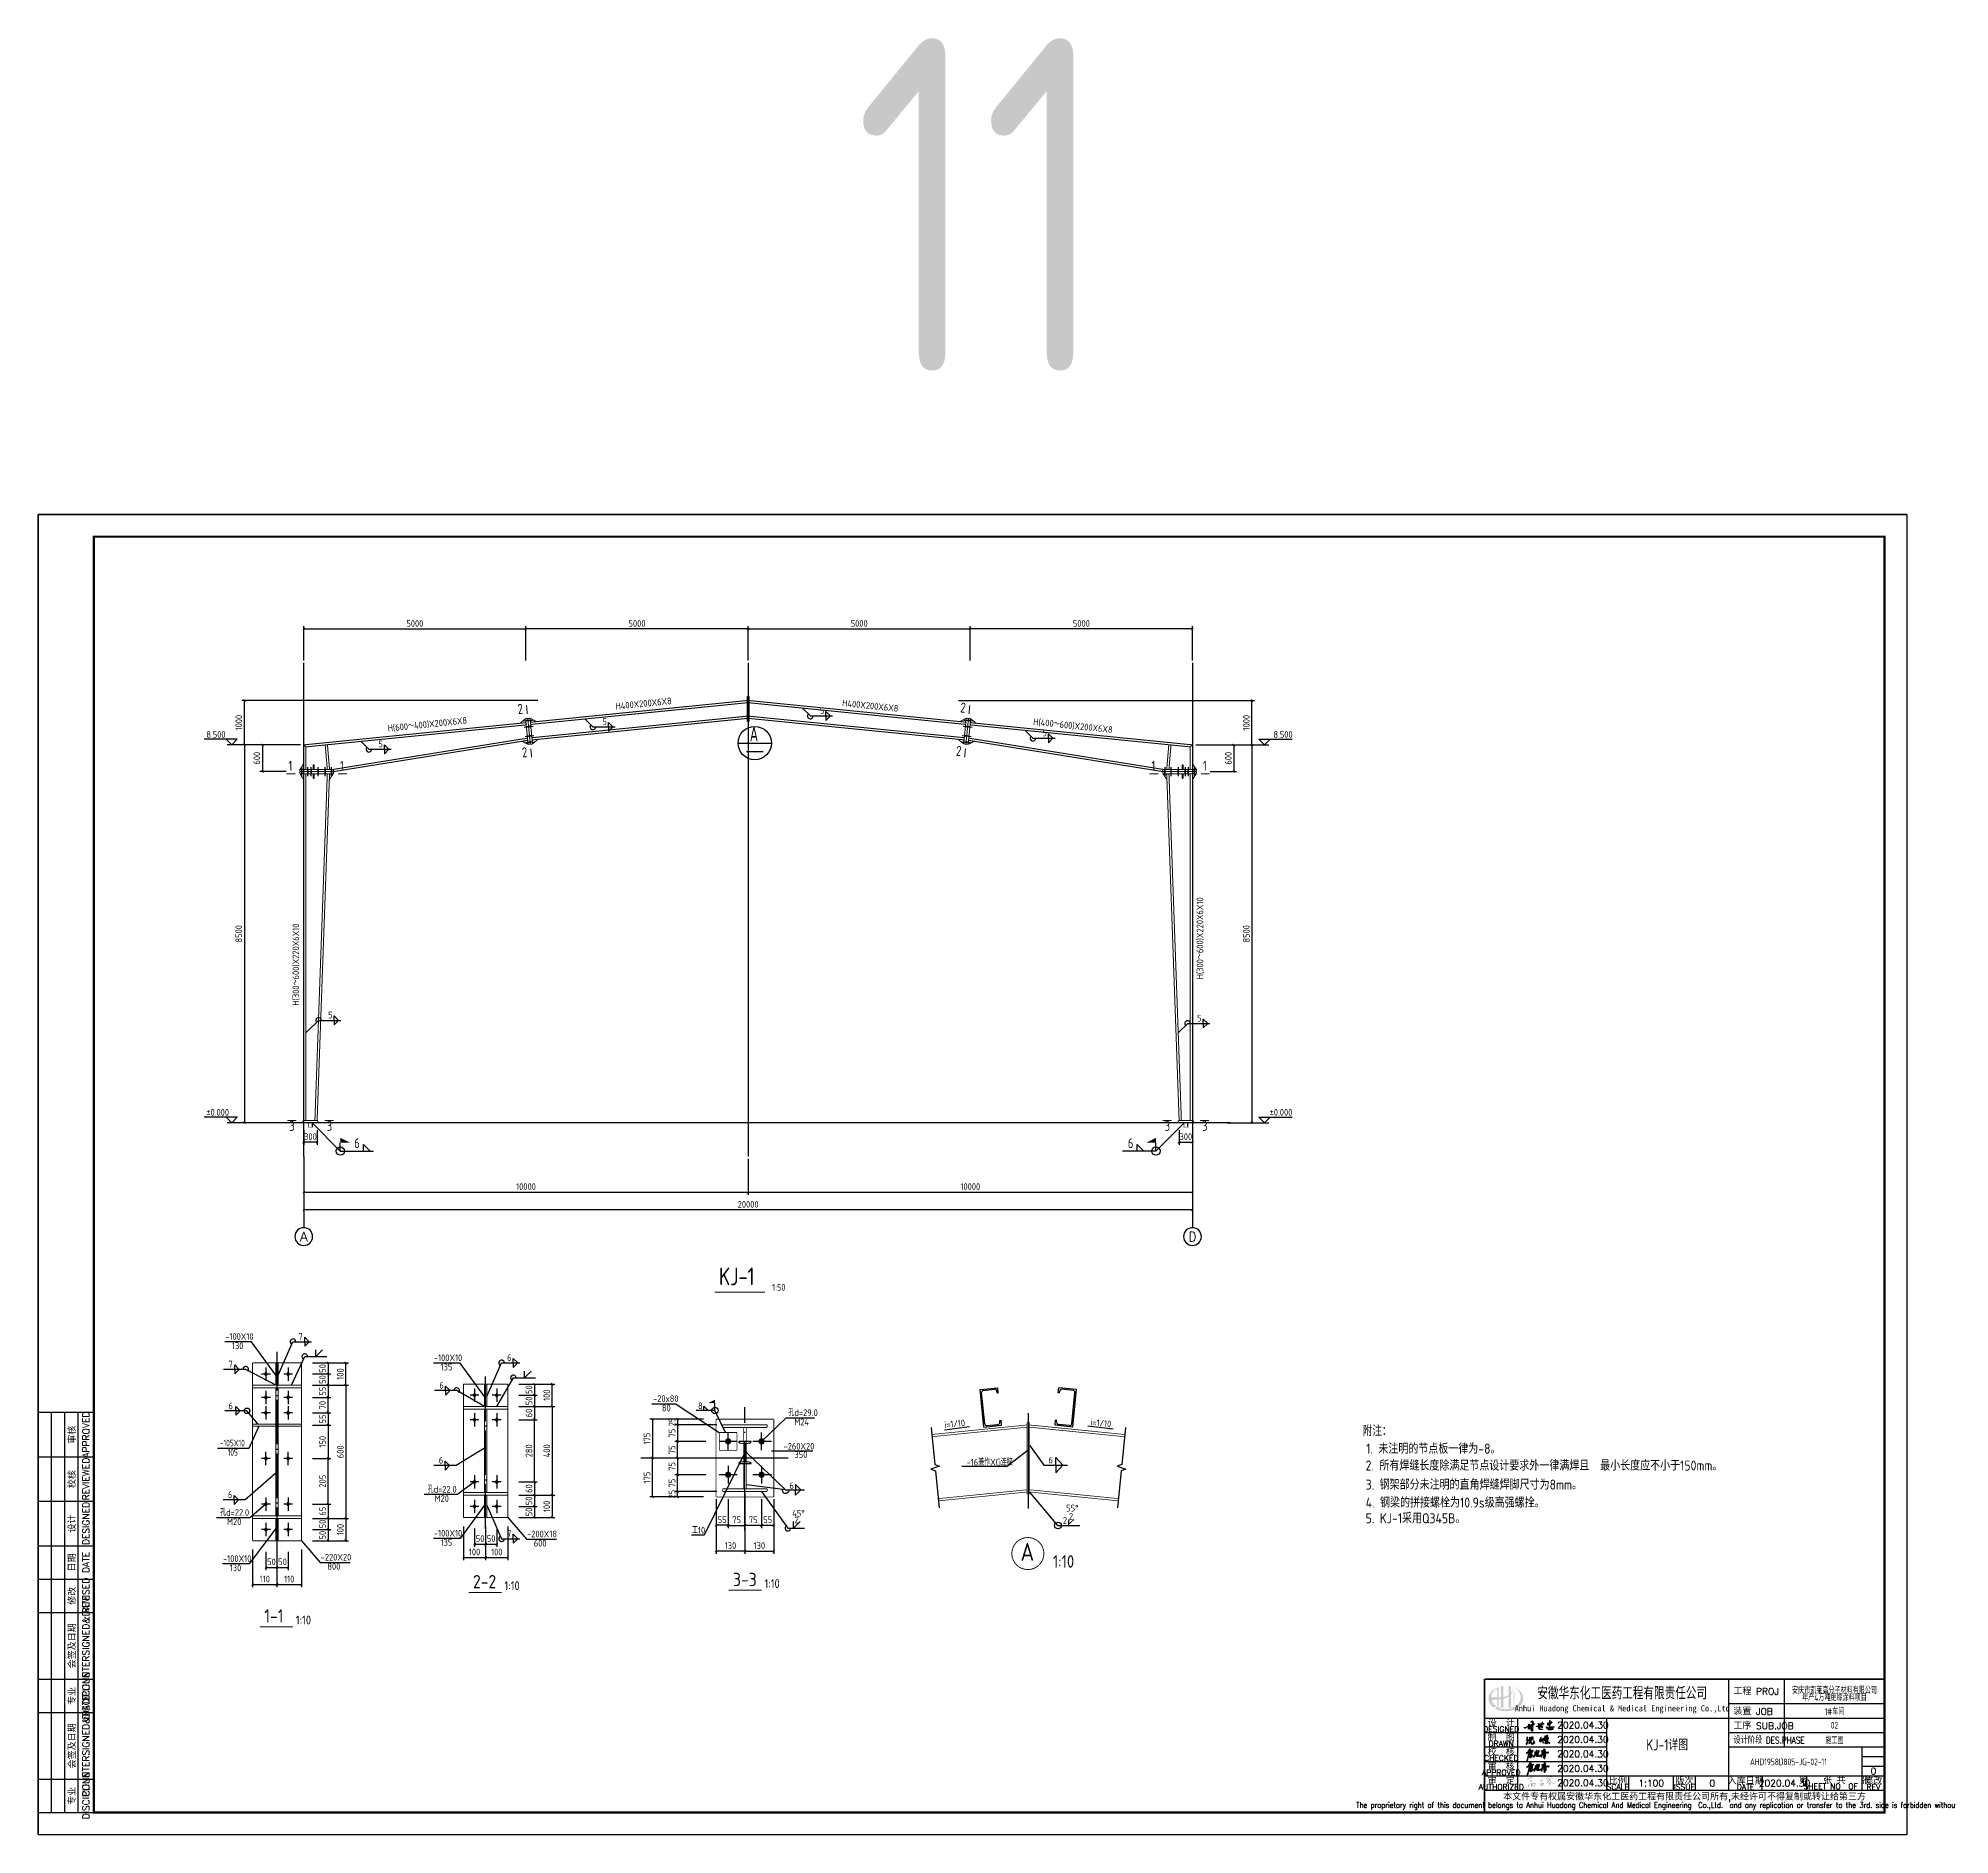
# Model space of a CAD drawing. Header units: millimetres. Extents: x 866561 to 877878, y 40199 to 44891.
# Drawn here: x 876043 to 876903, y 40208 to 41016 of the extents above; entities that cross this region are included whole.
import ezdxf
from ezdxf.enums import TextEntityAlignment as Align

# ---------------------------------------------------------------- set-up
doc = ezdxf.new("R2010")
doc.units = ezdxf.units.MM
doc.header["$LTSCALE"] = 1000
doc.header["$MEASUREMENT"] = 0
for name, pattern in [('2', [11.4, 9, -0.9, 0.6, -0.9]), ('6', [8.75, 5, -1.25, 1.25, -1.25]), ('DASH', [0.35, 0.25, -0.1]), ('DOTE', [2.42, 2, -0.2, 0.02, -0.2])]:
    doc.linetypes.add(name, pattern=pattern)
for name, color, linetype in [('10', 7, 'Continuous'), ('1000', 2, 'Continuous'), ('111', 253, '6'), ('114', 2, 'Continuous'), ('116', 1, 'Continuous'), ('14', 2, 'Continuous'), ('1530', 253, 'Continuous'), ('1534', 7, 'Continuous'), ('20', 2, 'Continuous'), ('AXIS', 3, 'Continuous'), ('AXIS_TEXT', 7, 'Continuous'), ('CON', 3, 'Continuous'), ('D2', 6, 'Continuous'), ('DIM', 7, 'Continuous'), ('DOTE', 1, 'DOTE'), ('FEN', 21, 'Continuous'), ('HATCH', 8, 'Continuous'), ('LAYER1', 51, 'Continuous'), ('M_Thin', 7, 'Continuous'), ('Prof', 2, 'Continuous'), ('PUB_TEXT', 7, 'Continuous'), ('STRUCTURE', 7, 'Continuous'), ('中文', 7, 'Continuous'), ('尺寸标注', 7, 'Continuous'), ('文字', 7, 'Continuous'), ('柱子', 8, 'Continuous'), ('标准截面(白色)', 7, 'Continuous'), ('梁集中标注', 2, 'Continuous'), ('焊缝标注', 3, 'Continuous'), ('独立基础', 2, 'Continuous'), ('索引符号标注', 253, 'Continuous'), ('编号标注', 253, 'Continuous'), ('螺栓孔标注', 253, 'Continuous'), ('轴线', 253, '2'), ('钢板标注', 253, 'Continuous')]:
    doc.layers.add(name, color=color, linetype=linetype)
doc.styles.add('_TCH_AXIS', font='COMPLEX', dxfattribs={"bigfont": 'GBCBIG'})
doc.styles.add('COMPLEX', font='COMPLEX')
doc.styles.add('ECEC_TK', font='txt_l.shx', dxfattribs={"bigfont": 'hztxt_l.shx'})
doc.styles.add('ECEC_TQ', font='txt_l.shx', dxfattribs={"bigfont": 'hztxt_l.shx'})
doc.styles.add('ECEC_TQ_S', font='')
doc.styles.add('GBHZ', font='gbenor.shx', dxfattribs={"width": 0.9, "bigfont": 'gbcbig.shx'})
doc.styles.add('TS', font='tssdeng.shx', dxfattribs={"width": 0.8, "height": 2.5, "bigfont": 'tssdchn.shx'})
doc.styles.add('TSSD_REIN', font='tssdeng.shx', dxfattribs={"width": 0.7, "bigfont": 'tssdchn.shx'})
doc.styles.get('ECEC_TQ_S').set_extended_font_data('SimSun')
doc.dimstyles.new('Y10', dxfattribs={"dimscale": 0, "dimtxt": 3, "dimasz": 0.01, "dimexe": 1.2, "dimexo": 1, "dimgap": 1, "dimtad": 1, "dimdec": 0, "dimlfac": 10, "dimzin": 0, "dimdsep": 46, "dimtxsty": 'GBHZ', "dimblk1": 'DX', "dimblk2": 'DX', "dimsah": 1, "dimcen": 0.09, "dimdle": 1, "dimadec": 0, "dimazin": 0, "dimtfac": 1, "dimtdec": 0, "dimtix": 1, "dimtmove": 2, "dimatfit": 3, "dimldrblk": 'DX', "dimfxl": 0, "dimtolj": 1, "dimtzin": 0, "dimarcsym": 0})
doc.dimstyles.new('Y50', dxfattribs={"dimscale": 0, "dimtxt": 3, "dimasz": 0.01, "dimexe": 1.2, "dimexo": 1, "dimgap": 1, "dimtad": 1, "dimdec": 0, "dimlfac": 50, "dimzin": 0, "dimdsep": 46, "dimtxsty": 'GBHZ', "dimblk1": 'DX', "dimblk2": 'DX', "dimsah": 1, "dimcen": 0.09, "dimdle": 1, "dimadec": 0, "dimazin": 0, "dimtfac": 1, "dimtdec": 0, "dimtix": 1, "dimtmove": 2, "dimatfit": 3, "dimldrblk": 'DX', "dimfxl": 0, "dimtolj": 1, "dimtzin": 0, "dimarcsym": 0})

msp = doc.modelspace()

# ---------------------------------------------------------------- texts
at = {"style": 'ECEC_TK'}
for s, p in [('APPROVED', (876064.503, 40388.139)), ('审核', (876058.003, 40388.139)), ('校核', (876058.003, 40368.139)), ('REVIEWED', (876064.503, 40368.139)), ('DESIGNED', (876064.503, 40348.139)), ('设计', (876058.003, 40348.139)), ('DATE', (876064.503, 40330.639)), ('日期', (876058.003, 40330.639)), ('修改', (876058.003, 40315.639)), ('REVISED', (876064.503, 40315.639)), ('COUNTERSIGNED&DATE', (876064.503, 40293.139)), ('会签及日期', (876058.003, 40293.139)), ('DISCIPLINE', (876064.503, 40270.639)), ('专业', (876058.003, 40270.639)), ('COUNTERSIGNED&DATE', (876064.503, 40248.139)), ('会签及日期', (876058.003, 40248.139)), ('DISCIPLINE', (876064.503, 40225.639)), ('专业', (876058.003, 40225.639))]:
    msp.add_text(s, height=3, rotation=90, dxfattribs=at).set_placement(p, align=Align.MIDDLE)
at = {"color": 7, "ltscale": 0.5, "style": 'GBHZ', "width": 0.9}
for rotation, p in [(5.688431, (876450.969, 40391.07)), (354.311569, (876516.502, 40392.333))]:
    msp.add_text('i=1/10', height=3, rotation=rotation, dxfattribs=at).set_placement(p)
for s, height, style, p in [('附注：', 4.8, 'GBHZ', (876639.158, 40387.493)), ('1. 未注明的节点板一律为-8。', 4.5, 'GBHZ', (876640.689, 40379.571)), ('工程 PROJ', 3, 'ECEC_TQ', (876806.003, 40271.139)), ('装置 JOB', 3, 'ECEC_TQ', (876806.003, 40262.139)), ('工序 SUB.JOB', 3, 'ECEC_TQ', (876806.003, 40255.639))]:
    msp.add_text(s, height=height, dxfattribs=dict(style=style)).set_placement(p)
for s, height, style, width, p in [('安徽华东化工医药工程有限责任公司', 5, 'ECEC_TQ_S', 0.7, (876755.952, 40272.139)), ('Anhui Huadong Chemical & Medical Engineering Co.,Ltd', 2.8, 'ECEC_TQ_S', 0.85, (876755.952, 40264.639)), ('The proprietary right of this document belongs to Anhui Huadong Chemical And Medical Engineering  Co.,Ltd.  and any replication or transfer to the 3rd. side is forbidden without its permission. ', 2.5, 'ECEC_TQ', 0.72, (876784.003, 40221.139))]:
    msp.add_text(s, height=height, dxfattribs=dict(style=style, width=width)).set_placement(p, align=Align.MIDDLE)
at = {"style": 'ECEC_TQ'}
for s, height, p in [('设  计', 3, (876701.503, 40258.639)), ('DESIGNED', 2.5, (876701.503, 40255.639)), ('DRAWN', 2.5, (876701.503, 40249.139)), ('制  图', 3, (876701.503, 40252.139)), ('CHECKED', 2.5, (876701.503, 40242.639)), ('校  核', 3, (876701.503, 40245.639)), ('审  核', 3, (876701.503, 40239.139)), ('APPROVED', 2.5, (876701.503, 40236.139)), ('审  定', 3, (876701.503, 40232.639)), ('比例', 3, (876754.003, 40232.639)), ('版次', 3, (876784.003, 40232.639)), ('入库日期', 3, (876811.503, 40232.639)), ('第   张 共   张', 3, (876851.503, 40232.889)), ('修改', 3, (876869.003, 40232.639)), ('AUTHORIZED', 2.5, (876701.503, 40229.639)), ('本文件专有权属安徽华东化工医药工程有限责任公司所有,未经许可不得复制或转让给第三方', 3, (876784.003, 40225.139)), ('SCALE', 2.5, (876754.003, 40229.639)), ('ISSUE', 2.5, (876784.003, 40229.639)), ('DATE', 2.5, (876811.503, 40229.639)), ('SHEET NO  OF  ', 2.5, (876851.503, 40229.889)), ('REV', 2.5, (876869.003, 40229.639))]:
    msp.add_text(s, height=height, dxfattribs=at).set_placement(p, align=Align.MIDDLE)
at = {"style": 'ECEC_TQ', "width": 0.8}
msp.add_text('设计阶段 DES.PHASE', height=3, dxfattribs=at).set_placement((876806.003, 40249.139))
at = {"style": 'ECEC_TQ'}
for tag, text, p in [('2020.04.30', ' ', (876738.247, 40257.467)), ('2020.04.30', ' ', (876738.247, 40250.967)), ('2020.04.30', ' ', (876738.247, 40244.467)), ('2020.04.30', ' ', (876738.247, 40237.967)), ('2020.04.30', ' ', (876738.247, 40231.467)), ('1:100', '1:100', (876769.003, 40231.389)), ('0', '0', (876796.503, 40231.389)), ('2020.04.30', ' ', (876829.003, 40231.389)), ('0', '0', (876869.003, 40236.805))]:
    msp.add_attdef(tag, text=text, height=3, dxfattribs=at).set_placement(p, align=Align.MIDDLE)
at = {"layer": '10', "style": 'GBHZ', "width": 0.9}
for rotation, p in [(5.711145, (876259.047, 40712.268)), (354.289775, (876457.884, 40713.08)), (5.711099, (876260.999, 40692.746)), (354.289775, (876455.934, 40693.578))]:
    msp.add_text('2', height=4.5, rotation=rotation, dxfattribs=at).set_placement(p)
for s, p in [('1', (876155.651, 40686.787)), ('1', (876178.836, 40686.787)), ('1', (876544.055, 40686.787)), ('1', (876567.24, 40686.787)), ('3', (876156.045, 40524.796)), ('3', (876172.845, 40524.796)), ('3', (876550.045, 40524.796)), ('3', (876566.845, 40524.796))]:
    msp.add_text(s, height=4.5, dxfattribs=at).set_placement(p)
at = {"layer": '1534', "style": 'GBHZ', "width": 0.9}
for s, p in [('8.500', (876118.662, 40701.641)), ('8.500', (876598.946, 40701.641)), ('%%P0.000', (876118.662, 40531.641)), ('%%P0.000', (876597.266, 40531.641))]:
    msp.add_text(s, height=3, dxfattribs=at).set_placement(p)
at = {"layer": 'AXIS', "style": 'TSSD_REIN', "width": 0.7}
for s, p in [('安庆市凯莱高分子材料有限公司', (876851.503, 40273.415)), ('年产4万吨绝缘涂料项目', (876851.503, 40270.184)), ('1#车间', (876851.503, 40263.889)), ('02', (876851.503, 40257.389)), ('施工图', (876851.503, 40250.889)), ('AHD1958D805-JG-02-11', (876830.78, 40240.932))]:
    msp.add_text(s, height=3, dxfattribs=at).set_placement(p, align=Align.MIDDLE)
at = {"layer": 'CON', "color": 7, "ltscale": 0.5, "style": 'GBHZ'}
for s, p in [('2. 所有焊缝长度除满足节点设计要求外一律满焊且  最小长度应不小于150mm。', (876640.444, 40371.987)), ('3. 钢架部分未注明的直角焊缝焊脚尺寸为8mm。', (876640.488, 40363.408)), ('4. 钢梁的拼接螺栓为10.9s级高强螺拴。', (876640.488, 40355.326)), ('5. KJ-1采用Q345B。', (876640.488, 40348.265))]:
    msp.add_text(s, height=4.5, dxfattribs=at).set_placement(p)
at = {"layer": 'FEN', "style": 'GBHZ', "width": 0.9}
for s, p in [('55%%d', (876505.681, 40353.561)), ('2', (876506.908, 40349.881)), ('2', (876504.226, 40348.103))]:
    msp.add_text(s, height=3, dxfattribs=at).set_placement(p)
at = {"layer": 'LAYER1', "color": 7, "style": 'GBHZ', "width": 0.9}
msp.add_text('-16兼作XG连接', height=3, dxfattribs=at).set_placement((876460.828, 40374.252))
at = {"layer": 'PUB_TEXT', "style": 'TS', "width": 0.8}
msp.add_text('KJ-1详图', height=5, dxfattribs=at).set_placement((876776.169, 40248.871), align=Align.MIDDLE)
at = {"layer": 'STRUCTURE', "color": 4, "style": 'GBHZ', "width": 0.9}
msp.add_text('6', height=3, dxfattribs=at).set_placement((876497.718, 40375.166))
at = {"layer": '中文', "style": 'GBHZ'}
for p in [(876252.857, 40318.174, 2.991), (876369.881, 40319.141, 2.991), (876158.952, 40302.733, -0.009)]:
    msp.add_text('1:10', height=4, dxfattribs=at).set_placement(p)
at = {"layer": '文字', "color": 6, "style": 'GBHZ'}
for s, height, p in [('A', 8, (876485.133, 40331.418)), ('1:10', 5.6, (876499.685, 40328.278, -0.009))]:
    msp.add_text(s, height=height, dxfattribs=at).set_placement(p)
at = {"layer": '柱子', "color": 7, "style": 'TSSD_REIN', "width": 0.8}
for s, height, p in [('KJ-1', 8, (876349.419, 40455.331)), ('1:50 ', 3, (876373.36, 40452.92))]:
    msp.add_text(s, height=height, dxfattribs=at).set_placement(p)
at = {"layer": '标准截面(白色)', "style": 'GBHZ', "width": 0.9}
for s, rotation, p in [('H400X200X6X8', 5.713492, (876302.983, 40714.272)), ('H400X200X6X8', 354.286508, (876404.727, 40715.828)), ('H(600～400)X200X6X8', 5.888972, (876200.455, 40704.393)), ('H(400～600)X200X6X8', 354.111029, (876490.702, 40707.427)), ('H(300～600)X220X6X10', 90, (876567.383, 40592.942)), ('H(300～600)X220X6X10', 90.000002, (876160.443, 40581.124))]:
    msp.add_text(s, height=3, rotation=rotation, dxfattribs=at).set_placement(p)
at = {"layer": '梁集中标注', "style": 'GBHZ', "width": 0.9}
msp.add_text('11', height=150, dxfattribs=at).set_placement((876410.2, 40866.341))
at = {"layer": '焊缝标注', "style": 'GBHZ'}
for s, height, width, p in [('5', 3, 0.9, (876394.829, 40712.342)), ('5', 3, 0.9, (876296.918, 40707.447)), ('5', 3, 0.9, (876495.026, 40702.323)), ('5', 3, 0.9, (876196.126, 40697.368)), ('5', 3, 0.9, (876173.484, 40575.413)), ('5', 3, 0.9, (876564.672, 40573.999)), ('6', 4.5, 0.9, (876185.268, 40517.027)), ('6', 4.5, 0.9, (876533.42, 40517.027)), ('7', 3, 0.9, (876160.135, 40430.838, -3)), ('7', 3, 0.9, (876128.646, 40418.416, -3)), ('6', 3, 0.9, (876254.039, 40421.28)), ('6', 3, 0.9, (876223.551, 40408.858)), ('6', 3, 0.9, (876128.646, 40399.55, -3)), ('-105X10', 3, 0.75, (876124.771, 40382.848)), ('105', 3, 0.75, (876128.271, 40378.698)), ('6', 3, 0.9, (876223.301, 40375.107)), ('6', 3, 0.9, (876128.396, 40359.665, -3)), ('7', 3, 0.9, (876254.039, 40342.236))]:
    msp.add_text(s, height=height, dxfattribs=dict(at, width=width)).set_placement(p)
at = {"layer": '焊缝标注', "style": 'GBHZ', "width": 0.839996}
msp.add_text('A', height=6.75, dxfattribs=at).set_placement((876363.257, 40700.051), (876367.037, 40700.051), align=Align.FIT)
at = {"layer": '焊缝标注', "linetype": 'ByBlock', "style": 'GBHZ', "width": 0.9}
for s, p in [('8', (876340.007, 40399.613)), ('6', (876381.142, 40363.728)), ('45°', (876382.397, 40351.282)), ('2', (876383.397, 40348.282))]:
    msp.add_text(s, height=3, dxfattribs=at).set_placement(p)
at = {"layer": '螺栓孔标注', "linetype": 'ByBlock', "style": 'GBHZ', "width": 0.9}
for s, p in [('-20x80', (876319.741, 40402.834)), ('80', (876323.719, 40398.6)), ('孔d=29.0', (876380.666, 40396.519)), ('M24', (876383.329, 40392.313))]:
    msp.add_text(s, height=3, dxfattribs=at).set_placement(p)
at = {"layer": '螺栓孔标注', "style": 'GBHZ', "width": 0.9}
for s, p in [('孔d=22.0', (876218.281, 40362.055)), ('M20', (876221.402, 40357.905)), ('孔d=22.0', (876124.876, 40351.614, -3)), ('M20', (876127.998, 40347.464, -3))]:
    msp.add_text(s, height=3, dxfattribs=at).set_placement(p)
at = {"layer": '轴线', "color": 61, "linetype": 'ByBlock', "style": 'GBHZ'}
for s, p in [('3-3', (876355.701, 40319.98, 3)), ('2-2', (876238.678, 40319.013, 3)), ('1-1', (876144.773, 40303.571))]:
    msp.add_text(s, height=6, dxfattribs=at).set_placement(p)
at = {"layer": '钢板标注', "style": 'GBHZ', "width": 0.9}
for s, p in [('-100X10', (876127.18, 40430.777, -3)), ('130', (876130.18, 40426.627, -3)), ('-100X10', (876221.084, 40421.219)), ('135', (876224.084, 40417.069)), ('-100X10', (876221.084, 40342.297)), ('-200X18', (876263.04, 40341.942)), ('135', (876224.084, 40338.147)), ('600', (876266.04, 40337.792)), ('-100X10', (876126.18, 40330.855, -3)), ('130', (876129.18, 40326.705, -3)), ('-220X20', (876170.135, 40331.501, -3)), ('800', (876173.135, 40327.351, -3))]:
    msp.add_text(s, height=3, dxfattribs=at).set_placement(p)
at = {"layer": '钢板标注', "linetype": 'ByBlock', "style": 'GBHZ', "width": 0.9}
for s, p in [('-260X20', (876378.477, 40381.412)), ('350', (876383.369, 40377.649)), ('工10', (876337.239, 40343.637))]:
    msp.add_text(s, height=3, dxfattribs=at).set_placement(p)

# ---------------------------------------------------------------- blocks, each defined once
blk = doc.blocks.new('A$C744C32FA')
at = {"const_width": 30}
for points in [[(-2326, 582), (-2064, 692), (-1816, 796), (-1490, 848), (-1270, 844)], [(-1936, 1093), (-1737, 1077), (-1648, 1041), (-1810, 905)], [(-1731, 663), (-1881, 583), (-1870, 98)], [(-1827, 396), (-1624, 407), (-1683, 178), (-1785, 172)], [(-164, 18), (-164, 609), (181, 609), (259, 574), (264, 359)], [(-164, 314), (-7, 353), (104, 403)], [(-134, 116), (-29, 188), (93, 237), (170, 221), (209, 331), (264, 359)], [(942, 898), (1107, 926), (1169, 977), (1294, 1000)], [(948, 580), (1073, 676), (1203, 739), (1357, 744), (1391, 773)], [(1507, 561), (1490, 391), (1400, 274), (1309, 157), (1214, 34), (1126, -80), (1076, -119)], [(1096, 313), (1232, 433), (1357, 563), (1402, 586)], [(1192, 881), (1164, 478), (1155, 349)], [(1369, -2), (1421, -24), (1477, -51)], [(1510, 451), (1603, 321), (1697, 211), (1854, 88), (1967, -1), (2044, -62), (2137, -96), (2323, -163), (2364, -162), (2404, -149), (2384, -156)], [(1530, 654), (1647, 720), (1785, 749), (1891, 785), (2007, 796)], [(1541, 978), (1734, 989), (1818, 1000), (1872, 989)], [(1603, 465), (1698, 528), (1794, 557), (1966, 568), (2003, 590)], [(1706, 987), (1698, 528)], [(-2108, -913), (-2158, -364), (-1863, -238), (-1491, -154), (-1069, -179), (-858, -255), (-909, -331), (-1198, -765)], [(-1677, -676), (-1677, -347)], [(-1677, -415), (-1452, -396), (-1441, -504), (-1677, -676)], [(-238, -177), (-238, -696)], [(-193, -327), (-59, -250), (154, -178), (450, -162), (558, -210), (534, -366), (450, -489), (346, -609)], [(-47, -485), (45, -414), (178, -350), (322, -338)], [(-3, -681), (142, -597), (326, -529), (398, -549)], [(1332, -239), (1431, -185), (1526, -163), (1671, -155), (1722, -174), (1703, -260), (1445, -564)]]:
    blk.add_lwpolyline(points, dxfattribs=at)
blk = doc.blocks.new('ZYC')
h = blk.add_hatch()
h.set_pattern_fill('ANSI31', color=256, scale=0.01, style=0)
h.paths.add_polyline_path([(0.191716, 0.193383), (0.190548, 0.202253), (0.193921, 0.209), (0.201718, 0.213388), (0.217472, 0.22272), (0.225169, 0.22774), (0.240061, 0.238394), (0.258667, 0.248519), (0.268004, 0.25352), (0.28674, 0.263401), (0.294628, 0.264902), (0.298717, 0.265243), (0.306745, 0.265068), (0.308789, 0.264548), (0.309735, 0.261709), (0.308412, 0.260067), (0.297475, 0.244701), (0.290436, 0.237662), (0.27507, 0.226725), (0.252355, 0.212968), (0.241647, 0.204333), (0.223391, 0.185047), (0.223622, 0.181464), (0.224421, 0.179466), (0.226725, 0.176712), (0.25062, 0.191577), (0.262092, 0.200013), (0.283406, 0.218389), (0.297409, 0.232393), (0.304411, 0.239395), (0.318415, 0.253398), (0.320906, 0.2583), (0.321641, 0.261237), (0.321749, 0.266735), (0.319516, 0.270611), (0.318508, 0.272625), (0.316748, 0.276738), (0.301969, 0.277631), (0.294072, 0.276555), (0.280072, 0.271736), (0.264068, 0.263734), (0.256066, 0.259733), (0.240061, 0.251731), (0.233868, 0.248283), (0.230965, 0.245742), (0.226725, 0.240061), (0.214987, 0.236586), (0.209117, 0.233284), (0.200051, 0.225058), (0.192716, 0.217722), (0.189048, 0.214055), (0.181713, 0.20672), (0.175712, 0.20672), (0.172711, 0.20672), (0.166709, 0.20672), (0.172241, 0.193666), (0.177845, 0.187261), (0.190049, 0.180046), (0.195383, 0.177379), (0.198051, 0.176045), (0.203385, 0.173378), (0.207386, 0.173378), (0.209387, 0.173378), (0.213388, 0.173378), (0.213388, 0.177379), (0.213388, 0.179379), (0.213388, 0.18338), (0.203895, 0.184399), (0.19865, 0.18682)], flags=17)
h.paths.add_polyline_path([(0.260067, 0.325083), (0.264264, 0.330433), (0.265218, 0.335201), (0.263401, 0.341754), (0.273403, 0.351757), (0.278405, 0.356758), (0.288407, 0.366761), (0.291736, 0.3701), (0.290871, 0.376157), (0.28674, 0.37843), (0.278712, 0.378605), (0.274623, 0.378265), (0.266735, 0.376763), (0.252423, 0.368751), (0.245056, 0.365067), (0.230059, 0.358425), (0.229248, 0.364334), (0.231514, 0.368865), (0.236727, 0.371762), (0.24131, 0.378456), (0.242225, 0.383948), (0.240061, 0.391767), (0.237394, 0.394434), (0.23606, 0.395768), (0.233393, 0.398435), (0.230812, 0.400649), (0.226589, 0.399804), (0.225058, 0.396768), (0.223796, 0.391416), (0.22476, 0.38756), (0.228392, 0.383431), (0.228282, 0.380033), (0.227931, 0.378275), (0.226725, 0.375096), (0.210128, 0.354559), (0.200583, 0.345014), (0.180046, 0.328417), (0.176798, 0.323736), (0.172234, 0.322025), (0.166709, 0.323416), (0.178469, 0.342442), (0.183551, 0.352606), (0.191716, 0.373429), (0.201873, 0.398707), (0.206875, 0.411378), (0.216722, 0.436778), (0.22205, 0.441004), (0.226849, 0.441964), (0.233393, 0.440113), (0.248453, 0.432139), (0.25582, 0.427786), (0.270069, 0.41844), (0.272101, 0.414456), (0.275664, 0.412674), (0.280072, 0.413439), (0.283545, 0.409176), (0.284465, 0.405498), (0.283406, 0.400102), (0.280739, 0.400102), (0.279405, 0.400102), (0.276738, 0.400102), (0.276738, 0.396101), (0.276738, 0.394101), (0.276738, 0.3901), (0.28136, 0.388617), (0.285266, 0.389733), (0.288407, 0.393434), (0.294513, 0.396574), (0.297302, 0.401595), (0.296743, 0.408438), (0.288829, 0.417849), (0.283914, 0.422062), (0.273403, 0.428443), (0.271371, 0.432428), (0.267808, 0.434209), (0.263401, 0.433444), (0.255242, 0.439075), (0.251443, 0.442528), (0.245063, 0.450115), (0.250169, 0.45385), (0.253741, 0.455041), (0.260067, 0.455117), (0.278071, 0.461118), (0.287073, 0.464119), (0.305078, 0.47012), (0.307079, 0.469454), (0.308079, 0.46912), (0.310079, 0.468453), (0.308047, 0.464468), (0.304484, 0.462687), (0.300077, 0.463452), (0.298029, 0.461617), (0.297467, 0.459366), (0.29841, 0.456784), (0.29992, 0.453737), (0.30418, 0.452885), (0.306745, 0.455117), (0.317554, 0.46467), (0.323777, 0.468819), (0.336753, 0.475122), (0.340537, 0.478163), (0.341693, 0.48221), (0.340087, 0.486791), (0.336555, 0.489096), (0.331527, 0.48742), (0.330085, 0.483457), (0.321138, 0.480474), (0.316169, 0.479764), (0.306745, 0.480123), (0.280007, 0.473028), (0.266668, 0.46936), (0.240061, 0.461785), (0.207415, 0.451644), (0.191305, 0.445603), (0.160041, 0.431777), (0.160041, 0.434445), (0.160041, 0.435778), (0.160041, 0.438446), (0.175951, 0.452059), (0.184342, 0.458436), (0.201718, 0.47012), (0.208786, 0.474159), (0.212013, 0.478769), (0.213388, 0.486791), (0.216455, 0.489686), (0.2192, 0.490602), (0.223391, 0.490125), (0.229399, 0.500791), (0.2324, 0.506125), (0.238394, 0.516799), (0.240292, 0.524601), (0.23989, 0.529424), (0.236727, 0.536804), (0.23122, 0.540793), (0.226675, 0.541702), (0.220056, 0.540138), (0.210721, 0.53547), (0.206053, 0.533136), (0.196717, 0.528469), (0.198138, 0.538459), (0.198805, 0.543461), (0.200051, 0.553475), (0.196461, 0.554633), (0.193383, 0.556809), (0.184756, 0.554008), (0.180368, 0.550816), (0.175045, 0.543472), (0.17106, 0.54144), (0.169278, 0.537877), (0.170044, 0.53347), (0.172586, 0.532424), (0.174961, 0.533017), (0.176712, 0.535137), (0.179281, 0.539518), (0.183438, 0.541299), (0.188382, 0.540138), (0.181593, 0.526145), (0.177529, 0.519371), (0.168376, 0.506796), (0.153706, 0.492126), (0.146371, 0.484791), (0.1317, 0.47012), (0.128502, 0.463222), (0.125929, 0.459914), (0.120031, 0.455117), (0.119718, 0.451241), (0.121465, 0.448329), (0.125032, 0.446781), (0.14237, 0.464119), (0.151039, 0.472788), (0.168376, 0.490125), (0.176855, 0.50538), (0.184361, 0.512491), (0.200051, 0.520133), (0.209619, 0.525556), (0.215731, 0.527084), (0.226725, 0.526802), (0.227399, 0.518581), (0.226187, 0.513733), (0.221723, 0.506796), (0.205052, 0.490125), (0.196717, 0.48179), (0.180046, 0.465119), (0.164681, 0.45382), (0.157012, 0.448152), (0.141703, 0.436778), (0.125543, 0.421827), (0.116221, 0.415266), (0.096691, 0.405104), (0.075353, 0.394434), (0.064683, 0.3891), (0.043344, 0.37843), (0.039561, 0.375389), (0.038404, 0.371342), (0.04001, 0.366761), (0.044025, 0.366183), (0.046402, 0.366579), (0.050013, 0.368428), (0.072366, 0.379063), (0.083391, 0.384742), (0.105027, 0.396768), (0.108068, 0.400552), (0.112115, 0.401708), (0.116697, 0.400102), (0.119301, 0.403486), (0.121159, 0.404972), (0.125032, 0.406771), (0.129622, 0.401536), (0.130984, 0.396997), (0.130033, 0.3901), (0.132416, 0.389778), (0.133821, 0.388841), (0.135035, 0.386766), (0.137361, 0.391613), (0.137763, 0.394832), (0.136702, 0.400102), (0.139084, 0.400424), (0.14049, 0.401361), (0.141703, 0.403437), (0.142311, 0.400158), (0.143727, 0.39827), (0.146704, 0.396768), (0.146704, 0.383431), (0.146704, 0.376763), (0.146704, 0.363426), (0.140696, 0.341072), (0.138346, 0.329655), (0.135035, 0.306745), (0.132367, 0.293408), (0.131034, 0.28674), (0.128366, 0.273403), (0.127033, 0.268069), (0.126366, 0.265401), (0.125032, 0.260067), (0.122365, 0.24673), (0.121031, 0.240061), (0.118364, 0.226725), (0.11356, 0.208243), (0.111552, 0.198873), (0.108361, 0.180046), (0.102725, 0.164542), (0.100682, 0.156368), (0.098359, 0.140036), (0.09169, 0.113362), (0.088356, 0.100026), (0.081688, 0.073352), (0.078954, 0.060999), (0.07691, 0.054867), (0.071685, 0.043344), (0.0677, 0.041312), (0.065919, 0.037749), (0.066684, 0.033342), (0.064309, 0.030053), (0.059994, 0.029334), (0.056681, 0.031675), (0.055039, 0.032998), (0.0522, 0.032051), (0.05168, 0.030008), (0.050619, 0.024737), (0.051021, 0.021518), (0.053347, 0.016671), (0.058015, 0.016671), (0.060349, 0.016671), (0.065017, 0.016671), (0.072748, 0.023017), (0.076093, 0.027477), (0.08002, 0.036676), (0.096852, 0.082021), (0.10329, 0.105741), (0.111695, 0.153373), (0.123489, 0.195437), (0.128188, 0.21692), (0.135035, 0.260067), (0.139151, 0.267954), (0.14028, 0.272845), (0.140036, 0.281739), (0.142036, 0.283739), (0.143037, 0.28474), (0.145037, 0.28674), (0.143542, 0.294629), (0.143202, 0.298717), (0.14337, 0.306745), (0.145753, 0.307067), (0.147158, 0.308004), (0.148371, 0.310079), (0.151852, 0.30332), (0.152939, 0.299332), (0.153373, 0.291741), (0.1596, 0.295381), (0.16241, 0.299597), (0.163375, 0.306745), (0.166043, 0.306745), (0.167376, 0.306745), (0.170044, 0.306745), (0.175842, 0.313591), (0.179298, 0.316701), (0.186714, 0.321749), (0.209947, 0.339025), (0.223075, 0.346279), (0.250064, 0.356758), (0.256309, 0.362147), (0.262023, 0.363575), (0.270069, 0.361759), (0.258066, 0.349756), (0.252065, 0.343755), (0.240061, 0.331752), (0.221278, 0.318573), (0.211941, 0.311904), (0.193383, 0.29841), (0.19135, 0.294425), (0.187788, 0.292643), (0.18338, 0.293408), (0.182047, 0.288074), (0.18138, 0.285406), (0.180046, 0.280072), (0.184714, 0.280072), (0.187048, 0.280072), (0.191716, 0.280072), (0.206195, 0.295761), (0.214909, 0.302731), (0.233393, 0.313414), (0.233393, 0.310079), (0.233393, 0.308412), (0.233393, 0.305078), (0.218728, 0.293893), (0.212196, 0.286272), (0.203385, 0.270069), (0.200631, 0.267765), (0.198634, 0.266966), (0.19505, 0.266735), (0.189666, 0.263481), (0.18728, 0.259664), (0.186714, 0.253398), (0.189781, 0.250503), (0.192527, 0.249588), (0.196717, 0.250064), (0.210088, 0.262029), (0.216756, 0.268031), (0.230059, 0.280072), (0.233393, 0.280072), (0.233393, 0.283406), (0.241741, 0.284611), (0.245996, 0.286029), (0.253398, 0.290074), (0.253398, 0.288741), (0.253398, 0.28674), (0.260067, 0.28674), (0.263401, 0.28674), (0.263401, 0.289407), (0.263401, 0.290741), (0.263401, 0.293408), (0.268765, 0.293057), (0.27265, 0.295276), (0.27507, 0.300077), (0.276013, 0.302659), (0.275451, 0.30491), (0.273403, 0.306745), (0.262225, 0.306789), (0.255894, 0.30481), (0.24673, 0.29841), (0.245088, 0.297087), (0.242248, 0.298033), (0.241729, 0.300077), (0.247981, 0.31079), (0.251728, 0.3159)])
h.paths.add_polyline_path([(0.172311, 0.351862), (0.151706, 0.320082), (0.148813, 0.335949), (0.149997, 0.345425), (0.156707, 0.360092), (0.156707, 0.372762), (0.156707, 0.379097), (0.156707, 0.391767), (0.151817, 0.400719), (0.150635, 0.406629), (0.151706, 0.416773), (0.165234, 0.42378), (0.172311, 0.426813), (0.186714, 0.431777), (0.191949, 0.436367), (0.196489, 0.437729), (0.203385, 0.436778), (0.200919, 0.423723), (0.198862, 0.417208), (0.193383, 0.405104), (0.180884, 0.369351)], flags=16)
h = blk.add_hatch()
h.set_pattern_fill('ANSI31', color=256, scale=0.01, style=0)
h.paths.add_polyline_path([(0.43011, 0.364093), (0.43011, 0.382765), (0.43011, 0.420108), (0.42674, 0.42542), (0.425073, 0.428087), (0.421775, 0.433444), (0.420561, 0.431369), (0.419156, 0.430432), (0.416773, 0.43011), (0.418678, 0.415427), (0.419679, 0.408091), (0.421775, 0.393434), (0.419006, 0.369579), (0.418668, 0.357391), (0.420108, 0.333419), (0.41744, 0.328084), (0.416107, 0.325417), (0.413439, 0.320082), (0.414054, 0.309347), (0.413343, 0.303662), (0.410105, 0.293408), (0.399991, 0.290918), (0.394373, 0.286237), (0.3901, 0.276738), (0.380676, 0.253935), (0.376645, 0.242177), (0.370095, 0.218389), (0.370095, 0.208387), (0.370095, 0.203385), (0.370095, 0.193383), (0.375842, 0.191199), (0.380817, 0.192305), (0.385099, 0.196717), (0.391767, 0.210054), (0.395101, 0.216722), (0.40177, 0.230059), (0.408931, 0.250792), (0.412599, 0.261129), (0.420108, 0.281739), (0.437767, 0.278859), (0.447218, 0.274133), (0.460118, 0.261734), (0.478724, 0.251609), (0.48806, 0.246608), (0.506796, 0.236727), (0.514554, 0.239101), (0.520234, 0.238155), (0.526802, 0.233393), (0.553475, 0.233393), (0.566812, 0.233393), (0.593485, 0.233393), (0.62211, 0.240615), (0.63627, 0.245335), (0.663503, 0.256732), (0.667504, 0.258733), (0.669505, 0.259733), (0.673506, 0.261734), (0.673506, 0.265068), (0.673506, 0.266735), (0.673506, 0.270069), (0.65194, 0.26343), (0.641248, 0.259755), (0.620159, 0.251731), (0.606822, 0.249064), (0.600154, 0.24773), (0.586817, 0.245063), (0.583483, 0.244396), (0.581816, 0.244062), (0.578481, 0.243396), (0.555142, 0.243396), (0.543472, 0.243396), (0.520133, 0.243396), (0.507672, 0.251585), (0.500819, 0.255011), (0.486791, 0.260067), (0.482384, 0.259302), (0.478821, 0.261083), (0.476789, 0.265068), (0.468212, 0.269419), (0.464099, 0.272162), (0.456784, 0.278405), (0.44933, 0.281676), (0.445738, 0.284191), (0.440113, 0.290074), (0.434588, 0.288683), (0.430024, 0.290394), (0.426776, 0.295076), (0.421963, 0.300651), (0.42138, 0.307062), (0.425109, 0.313414), (0.425389, 0.319104), (0.426579, 0.322279), (0.43011, 0.32675)])
h.paths.add_polyline_path([(0.403437, 0.278405), (0.406483, 0.276895), (0.407335, 0.272635), (0.405104, 0.270069), (0.400789, 0.261552), (0.399657, 0.256267), (0.400102, 0.24673), (0.39271, 0.233425), (0.389042, 0.226756), (0.381764, 0.213388), (0.381342, 0.220741), (0.38169, 0.224569), (0.383431, 0.231726), (0.387336, 0.251661), (0.391694, 0.261829)], flags=16)
h.paths.add_polyline_path([(0.588484, 0.380097), (0.597359, 0.395706), (0.599993, 0.405487), (0.600154, 0.423442), (0.602821, 0.427443), (0.604155, 0.429443), (0.606822, 0.433444), (0.609698, 0.450594), (0.610376, 0.459401), (0.610156, 0.476789), (0.598944, 0.481275), (0.592073, 0.482039), (0.580149, 0.480123), (0.570106, 0.473686), (0.564651, 0.470958), (0.553475, 0.466786), (0.532919, 0.449159), (0.522205, 0.440789), (0.500128, 0.425109), (0.49688, 0.420428), (0.492316, 0.418716), (0.486791, 0.420108), (0.491278, 0.43132), (0.492041, 0.438191), (0.490125, 0.450115), (0.494812, 0.458618), (0.496281, 0.463759), (0.496794, 0.473455), (0.499861, 0.47635), (0.502606, 0.477265), (0.506796, 0.476789), (0.506796, 0.471454), (0.506796, 0.468787), (0.506796, 0.463452), (0.509464, 0.463452), (0.510797, 0.463452), (0.513465, 0.463452), (0.515512, 0.465287), (0.516075, 0.467538), (0.515132, 0.47012), (0.510092, 0.473944), (0.508393, 0.479041), (0.510131, 0.485124), (0.507303, 0.490115), (0.504099, 0.492404), (0.498461, 0.49346), (0.488222, 0.480646), (0.484231, 0.472663), (0.480123, 0.456784), (0.480123, 0.446114), (0.480123, 0.44078), (0.480123, 0.43011), (0.479456, 0.426109), (0.479123, 0.424109), (0.478456, 0.420108), (0.476455, 0.408104), (0.475455, 0.402103), (0.473455, 0.3901), (0.476237, 0.379607), (0.477248, 0.374214), (0.478456, 0.363426), (0.481123, 0.342088), (0.482457, 0.331418), (0.485124, 0.310079), (0.485298, 0.298264), (0.487209, 0.291767), (0.49346, 0.281739), (0.496025, 0.279507), (0.500285, 0.280359), (0.501795, 0.283406), (0.503893, 0.285053), (0.503893, 0.288427), (0.501795, 0.290074), (0.499128, 0.306078), (0.497794, 0.31408), (0.495127, 0.330085), (0.489921, 0.35095), (0.488548, 0.361927), (0.488458, 0.383431), (0.486111, 0.392492), (0.486514, 0.398136), (0.490125, 0.406771), (0.501156, 0.411552), (0.506476, 0.415099), (0.515132, 0.423442), (0.518173, 0.427226), (0.52222, 0.428382), (0.526802, 0.426776), (0.528325, 0.424212), (0.526432, 0.420426), (0.523467, 0.420108), (0.523467, 0.406771), (0.526802, 0.406771), (0.526802, 0.410105), (0.528135, 0.410105), (0.528802, 0.410105), (0.530136, 0.410105), (0.530136, 0.3901), (0.530136, 0.380097), (0.530136, 0.360092), (0.528293, 0.359691), (0.5264, 0.361584), (0.526802, 0.363426), (0.523467, 0.363426), (0.523467, 0.336753), (0.528881, 0.328693), (0.530475, 0.323117), (0.530136, 0.313414), (0.528802, 0.313414), (0.526802, 0.313414), (0.526802, 0.283406), (0.526802, 0.270069), (0.524959, 0.270471), (0.523066, 0.268578), (0.523467, 0.266735), (0.520133, 0.266735), (0.520133, 0.253398), (0.522801, 0.253398), (0.524134, 0.253398), (0.526802, 0.253398), (0.525278, 0.250835), (0.527171, 0.247049), (0.530136, 0.24673), (0.530136, 0.249397), (0.530136, 0.250731), (0.530136, 0.253398), (0.532803, 0.253398), (0.534137, 0.253398), (0.536804, 0.253398), (0.536804, 0.283406), (0.536804, 0.303411), (0.543701, 0.304362), (0.54824, 0.303), (0.553475, 0.29841), (0.555117, 0.297087), (0.557957, 0.298033), (0.558476, 0.300077), (0.574642, 0.330198), (0.580858, 0.346774)])
h.paths.add_polyline_path([(0.540138, 0.37943), (0.540138, 0.400769), (0.540138, 0.443447), (0.544251, 0.445207), (0.546265, 0.446215), (0.550141, 0.448448), (0.558596, 0.455637), (0.56343, 0.458745), (0.57348, 0.463452), (0.582783, 0.469318), (0.589185, 0.470919), (0.600154, 0.47012), (0.600154, 0.462118), (0.600154, 0.458117), (0.600154, 0.450115), (0.591126, 0.428275), (0.587717, 0.416684), (0.583483, 0.393434), (0.583483, 0.395435), (0.583483, 0.396435), (0.583483, 0.398435), (0.582816, 0.396435), (0.582482, 0.395435), (0.581816, 0.393434), (0.576481, 0.37743), (0.573814, 0.369428), (0.568479, 0.353424), (0.563693, 0.335475), (0.560283, 0.326609), (0.551808, 0.310079), (0.549387, 0.31488), (0.545503, 0.317099), (0.540138, 0.316748), (0.541325, 0.320626), (0.540852, 0.323466), (0.538471, 0.32675), (0.535708, 0.32972), (0.536562, 0.33484), (0.540138, 0.336753)], flags=16)
h.paths.add_polyline_path([(0.526802, 0.393434), (0.520133, 0.393434), (0.520133, 0.383431), (0.518799, 0.383431), (0.518133, 0.383431), (0.516799, 0.383431), (0.515643, 0.375402), (0.516436, 0.370647), (0.520133, 0.363426), (0.523467, 0.363426), (0.523467, 0.366761), (0.524801, 0.366761), (0.525468, 0.366761), (0.526802, 0.366761)], flags=17)
h.paths.add_polyline_path([(0.526802, 0.406771), (0.523467, 0.406771), (0.523467, 0.410105), (0.520133, 0.410105), (0.518021, 0.403641), (0.517335, 0.400213), (0.516799, 0.393434), (0.526802, 0.393434)], flags=17)
h.paths.add_polyline_path([(0.520133, 0.273403), (0.517168, 0.273722), (0.515275, 0.277508), (0.516799, 0.280072), (0.515322, 0.280274), (0.514189, 0.279708), (0.513465, 0.278405), (0.509053, 0.274123), (0.507947, 0.269148), (0.510131, 0.263401), (0.5139, 0.263267), (0.516665, 0.260502), (0.516799, 0.256732), (0.520133, 0.256732)], flags=17)
h = blk.add_hatch()
h.set_pattern_fill('ANSI31', color=256, scale=0.01, style=0)
h.paths.add_polyline_path([(0.871345, 0.42887), (0.877014, 0.441542), (0.888561, 0.466786), (0.887043, 0.470041), (0.883569, 0.471431), (0.880225, 0.47012), (0.880225, 0.474121), (0.880225, 0.476122), (0.880225, 0.480123), (0.876842, 0.482728), (0.875355, 0.484586), (0.873557, 0.488458), (0.879788, 0.497952), (0.883563, 0.502415), (0.891895, 0.510131), (0.894109, 0.512712), (0.893264, 0.516935), (0.890228, 0.518466), (0.882117, 0.518604), (0.877851, 0.517893), (0.870223, 0.515132), (0.864821, 0.52111), (0.862839, 0.525469), (0.861887, 0.53347), (0.856662, 0.54685), (0.853994, 0.553519), (0.848551, 0.566812), (0.84612, 0.570258), (0.84256, 0.571445), (0.838548, 0.570146), (0.834376, 0.55897), (0.831649, 0.553515), (0.825211, 0.543472), (0.818543, 0.523467), (0.815209, 0.513465), (0.80854, 0.49346), (0.80654, 0.491459), (0.80554, 0.490459), (0.803539, 0.488458), (0.781826, 0.478132), (0.770242, 0.474043), (0.746858, 0.468453), (0.740671, 0.46563), (0.734812, 0.466802), (0.730187, 0.471787), (0.727621, 0.474019), (0.723362, 0.473167), (0.721851, 0.47012), (0.719419, 0.466675), (0.721173, 0.461415), (0.725186, 0.460118), (0.733628, 0.455915), (0.739244, 0.455113), (0.748525, 0.456784), (0.758528, 0.460118), (0.763529, 0.461785), (0.773531, 0.465119), (0.784076, 0.470453), (0.790119, 0.47223), (0.801872, 0.473455), (0.796442, 0.457016), (0.794098, 0.448645), (0.790202, 0.431777), (0.761914, 0.411004), (0.748191, 0.399958), (0.721851, 0.376763), (0.719546, 0.373426), (0.720255, 0.369169), (0.723519, 0.366761), (0.746674, 0.380799), (0.757642, 0.389367), (0.776866, 0.408438), (0.766118, 0.376456), (0.760783, 0.360452), (0.750192, 0.328417), (0.732723, 0.310244), (0.722265, 0.302226), (0.700179, 0.290074), (0.697284, 0.287008), (0.696369, 0.284262), (0.696845, 0.280072), (0.699684, 0.279157), (0.701079, 0.278459), (0.703513, 0.276738), (0.712713, 0.280665), (0.717172, 0.28401), (0.723519, 0.291741), (0.726659, 0.297847), (0.73168, 0.300636), (0.738522, 0.300077), (0.720634, 0.265553), (0.713177, 0.247249), (0.701846, 0.210054), (0.699024, 0.203867), (0.700195, 0.198008), (0.705181, 0.193383), (0.717185, 0.221389), (0.723187, 0.235393), (0.735188, 0.263401), (0.750469, 0.286767), (0.759738, 0.297752), (0.7802, 0.316748), (0.7802, 0.32675), (0.776866, 0.32675), (0.763667, 0.311956), (0.756997, 0.304619), (0.743524, 0.290074), (0.744225, 0.299963), (0.746137, 0.305318), (0.751859, 0.313414), (0.758927, 0.317452), (0.762153, 0.322062), (0.763529, 0.330085), (0.767936, 0.329319), (0.771499, 0.331101), (0.773531, 0.335086), (0.781822, 0.339679), (0.785726, 0.342873), (0.791869, 0.35009), (0.796661, 0.349308), (0.799884, 0.350229), (0.803539, 0.353424), (0.803539, 0.356091), (0.803539, 0.357425), (0.803539, 0.360092), (0.807755, 0.360184), (0.810113, 0.36097), (0.813542, 0.363426), (0.813542, 0.366761), (0.810207, 0.366761), (0.810207, 0.369428), (0.810207, 0.370762), (0.810207, 0.373429), (0.812875, 0.373429), (0.814208, 0.373429), (0.816876, 0.373429), (0.815817, 0.378825), (0.816736, 0.382503), (0.82021, 0.386766), (0.822877, 0.386766), (0.824211, 0.386766), (0.826878, 0.386766), (0.825691, 0.390644), (0.826165, 0.393484), (0.828545, 0.396768), (0.829759, 0.394693), (0.831164, 0.393756), (0.833547, 0.393434), (0.833547, 0.396101), (0.833547, 0.397435), (0.833547, 0.400102), (0.836881, 0.400102), (0.836881, 0.396768), (0.838724, 0.396367), (0.840617, 0.39826), (0.840215, 0.400102), (0.843549, 0.400102), (0.843549, 0.396768), (0.847321, 0.396775), (0.850211, 0.399664), (0.850218, 0.403437), (0.856886, 0.403437), (0.86022, 0.403437)])
h.paths.add_polyline_path([(0.81766, 0.430826), (0.832668, 0.439013), (0.863554, 0.451782), (0.86659, 0.450251), (0.867435, 0.446028), (0.865221, 0.443447), (0.850551, 0.428776), (0.843216, 0.421441), (0.828545, 0.406771), (0.817133, 0.39283), (0.811464, 0.385827), (0.800205, 0.371762), (0.78972, 0.357746), (0.782385, 0.351511), (0.766863, 0.343421), (0.775929, 0.370852), (0.780598, 0.384525), (0.790202, 0.411772)], flags=16)
h.paths.add_polyline_path([(0.80854, 0.446781), (0.805425, 0.451112), (0.805425, 0.455787), (0.80854, 0.460118), (0.813699, 0.466554), (0.815065, 0.472016), (0.813542, 0.480123), (0.834155, 0.487227), (0.844276, 0.491612), (0.863554, 0.501795), (0.863554, 0.499128), (0.863554, 0.497794), (0.863554, 0.495127), (0.841589, 0.475743), (0.830586, 0.466074)], flags=16)
h.paths.add_polyline_path([(0.816876, 0.44178), (0.828552, 0.450587), (0.834008, 0.455702), (0.843549, 0.466786), (0.846883, 0.466786), (0.846883, 0.47012), (0.852237, 0.469623), (0.856263, 0.471924), (0.858553, 0.476789), (0.859871, 0.479923), (0.864466, 0.480842), (0.866889, 0.478456), (0.871025, 0.476192), (0.871893, 0.470117), (0.868556, 0.466786), (0.863539, 0.464853), (0.861098, 0.463458), (0.856886, 0.460118), (0.850218, 0.460118), (0.850218, 0.456784), (0.838559, 0.447954), (0.831216, 0.444649)], flags=16)
h.paths.add_polyline_path([(0.82021, 0.496794), (0.828392, 0.518733), (0.832394, 0.529737), (0.840215, 0.551808), (0.840995, 0.55289), (0.84277, 0.55289), (0.843549, 0.551808), (0.850321, 0.534079), (0.853333, 0.525043), (0.858553, 0.506796), (0.843346, 0.502328), (0.835663, 0.500323)], flags=16)
h.paths.add_polyline_path([(0.862059, 0.375253), (0.873557, 0.37843), (0.875557, 0.37643), (0.876558, 0.375429), (0.878558, 0.373429), (0.871716, 0.373988), (0.866694, 0.371199), (0.863554, 0.365093), (0.861382, 0.361183), (0.857984, 0.359484), (0.853552, 0.360092), (0.846069, 0.318055), (0.840672, 0.297141), (0.826878, 0.256732), (0.826878, 0.250064), (0.826878, 0.24673), (0.825545, 0.24673), (0.824878, 0.24673), (0.823544, 0.24673), (0.823031, 0.237034), (0.821563, 0.231894), (0.816876, 0.223391), (0.816876, 0.213388), (0.816876, 0.200051), (0.815542, 0.200051), (0.814875, 0.200051), (0.813542, 0.200051), (0.817543, 0.186714), (0.819543, 0.180046), (0.823544, 0.166709), (0.827791, 0.155463), (0.831467, 0.149949), (0.840215, 0.141703), (0.84657, 0.13798), (0.852974, 0.138562), (0.858553, 0.14337), (0.864559, 0.153054), (0.866713, 0.158799), (0.868556, 0.170044), (0.871223, 0.18338), (0.872557, 0.190049), (0.875224, 0.203385), (0.875891, 0.206053), (0.876224, 0.207386), (0.876891, 0.210054), (0.879889, 0.229889), (0.882632, 0.239833), (0.890228, 0.258399), (0.89558, 0.259661), (0.899436, 0.258697), (0.903565, 0.255065), (0.907812, 0.254625), (0.910735, 0.25097), (0.910233, 0.24673), (0.914234, 0.24673), (0.916235, 0.24673), (0.920236, 0.24673), (0.920236, 0.250064), (0.920236, 0.251731), (0.920236, 0.255065), (0.90998, 0.263848), (0.904109, 0.267647), (0.891895, 0.273403), (0.893648, 0.295176), (0.896067, 0.306234), (0.903565, 0.32675), (0.903565, 0.344755), (0.903565, 0.353757), (0.903565, 0.371762), (0.900897, 0.374429), (0.899564, 0.375763), (0.896896, 0.37843), (0.901245, 0.382512), (0.904358, 0.384068), (0.910233, 0.385099), (0.925477, 0.390367), (0.934172, 0.391453), (0.950243, 0.3901), (0.956912, 0.392767), (0.960246, 0.394101), (0.966914, 0.396768), (0.980251, 0.396768), (0.986919, 0.396768), (1.000256, 0.396768), (1.001698, 0.400731), (1.006727, 0.402408), (1.010259, 0.400102), (1.010867, 0.395671), (1.009168, 0.392272), (1.005257, 0.3901), (1.003934, 0.388458), (1.004881, 0.385618), (1.006924, 0.385099), (1.012888, 0.385026), (1.016741, 0.386953), (1.020261, 0.391767), (1.026697, 0.396926), (1.03216, 0.398291), (1.040266, 0.396768), (1.04374, 0.401031), (1.044659, 0.404709), (1.0436, 0.410105), (1.033059, 0.40833), (1.027608, 0.407989), (1.016927, 0.408438), (1.011661, 0.412583), (1.004597, 0.411877), (1.000256, 0.406771), (0.985586, 0.406771), (0.97825, 0.406771), (0.96358, 0.406771), (0.945524, 0.400963), (0.935851, 0.399236), (0.916901, 0.398435), (0.916329, 0.395509), (0.912918, 0.393803), (0.910233, 0.395101), (0.896896, 0.392434), (0.890228, 0.3911), (0.876891, 0.388433), (0.872698, 0.388881), (0.869975, 0.387973), (0.866889, 0.385099), (0.861654, 0.380508), (0.857114, 0.379147), (0.850218, 0.380097), (0.836856, 0.368404), (0.829308, 0.363258), (0.813542, 0.355091), (0.803942, 0.346403), (0.798418, 0.342605), (0.786868, 0.336753), (0.786868, 0.333419), (0.796871, 0.333419), (0.800205, 0.333419), (0.814842, 0.344134), (0.822177, 0.349469), (0.836881, 0.360092), (0.841288, 0.359327), (0.844851, 0.361109), (0.846883, 0.365093), (0.856324, 0.372385)])
h.paths.add_polyline_path([(0.870971, 0.356805), (0.874427, 0.359915), (0.880225, 0.366761), (0.884191, 0.367611), (0.8862, 0.367945), (0.890228, 0.368428), (0.890952, 0.367124), (0.892085, 0.366558), (0.893562, 0.366761), (0.893562, 0.35209), (0.893562, 0.344755), (0.893562, 0.330085), (0.889936, 0.317963), (0.887932, 0.31195), (0.88356, 0.300077), (0.884483, 0.289261), (0.883338, 0.28315), (0.878558, 0.273403), (0.874686, 0.271605), (0.872827, 0.270118), (0.870223, 0.266735), (0.865641, 0.268341), (0.861595, 0.267185), (0.858553, 0.263401), (0.857036, 0.260146), (0.853561, 0.258756), (0.850218, 0.260067), (0.850218, 0.256732), (0.843549, 0.256732), (0.843549, 0.273403), (0.850246, 0.296067), (0.85358, 0.307404), (0.86022, 0.330085), (0.859447, 0.338821), (0.860191, 0.343656), (0.863554, 0.351757)], flags=16)
h.paths.add_polyline_path([(0.869994, 0.257683), (0.876891, 0.256732), (0.875505, 0.248601), (0.874493, 0.244554), (0.87189, 0.236727), (0.866414, 0.212753), (0.863747, 0.200749), (0.858553, 0.176712), (0.854239, 0.168195), (0.853106, 0.16291), (0.853552, 0.153373), (0.851169, 0.153051), (0.849764, 0.152114), (0.848551, 0.150038), (0.839476, 0.160787), (0.835638, 0.167068), (0.830213, 0.180046), (0.830213, 0.216722), (0.835992, 0.226633), (0.839383, 0.23138), (0.850218, 0.243396), (0.853788, 0.247187), (0.855847, 0.248903), (0.86022, 0.251731), (0.865455, 0.256321)], flags=16)
for p, q in [((0.039561, 0.375389), (0.038404, 0.371342)), ((0.038404, 0.371342), (0.04001, 0.366761)), ((0.043344, 0.37843), (0.039561, 0.375389)), ((0.04001, 0.366761), (0.044025, 0.366183)), ((0.064683, 0.3891), (0.043344, 0.37843)), ((0.044025, 0.366183), (0.046402, 0.366579)), ((0.046402, 0.366579), (0.050013, 0.368428)), ((0.050013, 0.368428), (0.072366, 0.379063)), ((0.05168, 0.030008), (0.050619, 0.024737)), ((0.050619, 0.024737), (0.051021, 0.021518)), ((0.051021, 0.021518), (0.053347, 0.016671)), ((0.0522, 0.032051), (0.05168, 0.030008)), ((0.055039, 0.032998), (0.0522, 0.032051)), ((0.053347, 0.016671), (0.058015, 0.016671)), ((0.056681, 0.031675), (0.055039, 0.032998)), ((0.059994, 0.029334), (0.056681, 0.031675)), ((0.058015, 0.016671), (0.060349, 0.016671)), ((0.064309, 0.030053), (0.059994, 0.029334)), ((0.060349, 0.016671), (0.065017, 0.016671)), ((0.066684, 0.033342), (0.064309, 0.030053)), ((0.075353, 0.394434), (0.064683, 0.3891)), ((0.065017, 0.016671), (0.072748, 0.023017)), ((0.0677, 0.041312), (0.065919, 0.037749)), ((0.065919, 0.037749), (0.066684, 0.033342)), ((0.071685, 0.043344), (0.0677, 0.041312)), ((0.07691, 0.054867), (0.071685, 0.043344)), ((0.072366, 0.379063), (0.083391, 0.384742)), ((0.072748, 0.023017), (0.076093, 0.027477)), ((0.096691, 0.405104), (0.075353, 0.394434)), ((0.076093, 0.027477), (0.08002, 0.036676)), ((0.078954, 0.060999), (0.07691, 0.054867)), ((0.081688, 0.073352), (0.078954, 0.060999)), ((0.08002, 0.036676), (0.096852, 0.082021)), ((0.088356, 0.100026), (0.081688, 0.073352)), ((0.083391, 0.384742), (0.105027, 0.396768)), ((0.09169, 0.113362), (0.088356, 0.100026)), ((0.098359, 0.140036), (0.09169, 0.113362)), ((0.116221, 0.415266), (0.096691, 0.405104)), ((0.096852, 0.082021), (0.10329, 0.105741)), ((0.100682, 0.156368), (0.098359, 0.140036)), ((0.102725, 0.164542), (0.100682, 0.156368)), ((0.108361, 0.180046), (0.102725, 0.164542)), ((0.10329, 0.105741), (0.111695, 0.153373)), ((0.105027, 0.396768), (0.108068, 0.400552)), ((0.108068, 0.400552), (0.112115, 0.401708)), ((0.111552, 0.198873), (0.108361, 0.180046)), ((0.11356, 0.208243), (0.111552, 0.198873)), ((0.111695, 0.153373), (0.123489, 0.195437)), ((0.112115, 0.401708), (0.116697, 0.400102)), ((0.118364, 0.226725), (0.11356, 0.208243)), ((0.125543, 0.421827), (0.116221, 0.415266)), ((0.116697, 0.400102), (0.119301, 0.403486)), ((0.121031, 0.240061), (0.118364, 0.226725)), ((0.119301, 0.403486), (0.121159, 0.404972)), ((0.120031, 0.455117), (0.119718, 0.451241)), ((0.119718, 0.451241), (0.121465, 0.448329)), ((0.125929, 0.459914), (0.120031, 0.455117)), ((0.122365, 0.24673), (0.121031, 0.240061)), ((0.121159, 0.404972), (0.125032, 0.406771)), ((0.121465, 0.448329), (0.125032, 0.446781)), ((0.125032, 0.260067), (0.122365, 0.24673)), ((0.123489, 0.195437), (0.128188, 0.21692)), ((0.125032, 0.446781), (0.14237, 0.464119)), ((0.125032, 0.406771), (0.129622, 0.401536)), ((0.126366, 0.265401), (0.125032, 0.260067)), ((0.141703, 0.436778), (0.125543, 0.421827)), ((0.128502, 0.463222), (0.125929, 0.459914)), ((0.127033, 0.268069), (0.126366, 0.265401)), ((0.128366, 0.273403), (0.127033, 0.268069)), ((0.128188, 0.21692), (0.135035, 0.260067)), ((0.131034, 0.28674), (0.128366, 0.273403)), ((0.1317, 0.47012), (0.128502, 0.463222)), ((0.129622, 0.401536), (0.130984, 0.396997)), ((0.130984, 0.396997), (0.130033, 0.3901)), ((0.130033, 0.3901), (0.132416, 0.389778)), ((0.132367, 0.293408), (0.131034, 0.28674)), ((0.146371, 0.484791), (0.1317, 0.47012)), ((0.135035, 0.306745), (0.132367, 0.293408)), ((0.132416, 0.389778), (0.133821, 0.388841)), ((0.133821, 0.388841), (0.135035, 0.386766)), ((0.135035, 0.386766), (0.137361, 0.391613)), ((0.138346, 0.329655), (0.135035, 0.306745)), ((0.135035, 0.260067), (0.139151, 0.267954)), ((0.136702, 0.400102), (0.139084, 0.400424)), ((0.137763, 0.394832), (0.136702, 0.400102)), ((0.137361, 0.391613), (0.137763, 0.394832)), ((0.140696, 0.341072), (0.138346, 0.329655)), ((0.139084, 0.400424), (0.14049, 0.401361)), ((0.139151, 0.267954), (0.14028, 0.272845)), ((0.140036, 0.281739), (0.142036, 0.283739)), ((0.14028, 0.272845), (0.140036, 0.281739)), ((0.14049, 0.401361), (0.141703, 0.403437)), ((0.146704, 0.363426), (0.140696, 0.341072)), ((0.157012, 0.448152), (0.141703, 0.436778)), ((0.141703, 0.403437), (0.142311, 0.400158)), ((0.142036, 0.283739), (0.143037, 0.28474)), ((0.142311, 0.400158), (0.143727, 0.39827)), ((0.14237, 0.464119), (0.151039, 0.472788)), ((0.143037, 0.28474), (0.145037, 0.28674)), ((0.143202, 0.298717), (0.14337, 0.306745)), ((0.143542, 0.294629), (0.143202, 0.298717)), ((0.14337, 0.306745), (0.145753, 0.307067)), ((0.145037, 0.28674), (0.143542, 0.294629)), ((0.143727, 0.39827), (0.146704, 0.396768)), ((0.145753, 0.307067), (0.147158, 0.308004)), ((0.153706, 0.492126), (0.146371, 0.484791)), ((0.146704, 0.396768), (0.146704, 0.383431)), ((0.146704, 0.383431), (0.146704, 0.376763)), ((0.146704, 0.376763), (0.146704, 0.363426)), ((0.147158, 0.308004), (0.148371, 0.310079)), ((0.148371, 0.310079), (0.151852, 0.30332)), ((0.149997, 0.345425), (0.148813, 0.335949)), ((0.148813, 0.335949), (0.151706, 0.320082)), ((0.156707, 0.360092), (0.149997, 0.345425)), ((0.151706, 0.416773), (0.150635, 0.406629)), ((0.150635, 0.406629), (0.151817, 0.400719)), ((0.151039, 0.472788), (0.168376, 0.490125)), ((0.165234, 0.42378), (0.151706, 0.416773)), ((0.151706, 0.320082), (0.172311, 0.351862)), ((0.151817, 0.400719), (0.156707, 0.391767)), ((0.151852, 0.30332), (0.152939, 0.299332)), ((0.152939, 0.299332), (0.153373, 0.291741)), ((0.153373, 0.291741), (0.1596, 0.295381)), ((0.168376, 0.506796), (0.153706, 0.492126)), ((0.156707, 0.391767), (0.156707, 0.379097)), ((0.156707, 0.379097), (0.156707, 0.372762)), ((0.156707, 0.372762), (0.156707, 0.360092)), ((0.164681, 0.45382), (0.157012, 0.448152)), ((0.1596, 0.295381), (0.16241, 0.299597)), ((0.160041, 0.438446), (0.175951, 0.452059)), ((0.191305, 0.445603), (0.160041, 0.431777)), ((0.160041, 0.435778), (0.160041, 0.438446)), ((0.160041, 0.434445), (0.160041, 0.435778)), ((0.160041, 0.431777), (0.160041, 0.434445)), ((0.16241, 0.299597), (0.163375, 0.306745)), ((0.163375, 0.306745), (0.166043, 0.306745)), ((0.180046, 0.465119), (0.164681, 0.45382)), ((0.172311, 0.426813), (0.165234, 0.42378)), ((0.166043, 0.306745), (0.167376, 0.306745)), ((0.166709, 0.323416), (0.178469, 0.342442)), ((0.172234, 0.322025), (0.166709, 0.323416)), ((0.172711, 0.20672), (0.166709, 0.20672)), ((0.166709, 0.20672), (0.172241, 0.193666)), ((0.167376, 0.306745), (0.170044, 0.306745)), ((0.177529, 0.519371), (0.168376, 0.506796)), ((0.168376, 0.490125), (0.176855, 0.50538)), ((0.17106, 0.54144), (0.169278, 0.537877)), ((0.169278, 0.537877), (0.170044, 0.53347)), ((0.170044, 0.53347), (0.172586, 0.532424)), ((0.170044, 0.306745), (0.175842, 0.313591)), ((0.175045, 0.543472), (0.17106, 0.54144)), ((0.176798, 0.323736), (0.172234, 0.322025)), ((0.172241, 0.193666), (0.177845, 0.187261)), ((0.186714, 0.431777), (0.172311, 0.426813)), ((0.172311, 0.351862), (0.180884, 0.369351)), ((0.172586, 0.532424), (0.174961, 0.533017)), ((0.175712, 0.20672), (0.172711, 0.20672)), ((0.174961, 0.533017), (0.176712, 0.535137)), ((0.180368, 0.550816), (0.175045, 0.543472)), ((0.181713, 0.20672), (0.175712, 0.20672)), ((0.175842, 0.313591), (0.179298, 0.316701)), ((0.175951, 0.452059), (0.184342, 0.458436)), ((0.176712, 0.535137), (0.179281, 0.539518)), ((0.180046, 0.328417), (0.176798, 0.323736)), ((0.176855, 0.50538), (0.184361, 0.512491)), ((0.181593, 0.526145), (0.177529, 0.519371)), ((0.177845, 0.187261), (0.190049, 0.180046)), ((0.178469, 0.342442), (0.183551, 0.352606)), ((0.179281, 0.539518), (0.183438, 0.541299)), ((0.179298, 0.316701), (0.186714, 0.321749)), ((0.196717, 0.48179), (0.180046, 0.465119)), ((0.200583, 0.345014), (0.180046, 0.328417)), ((0.18138, 0.285406), (0.180046, 0.280072)), ((0.180046, 0.280072), (0.184714, 0.280072)), ((0.184756, 0.554008), (0.180368, 0.550816)), ((0.180884, 0.369351), (0.193383, 0.405104)), ((0.182047, 0.288074), (0.18138, 0.285406)), ((0.188382, 0.540138), (0.181593, 0.526145)), ((0.189048, 0.214055), (0.181713, 0.20672)), ((0.18338, 0.293408), (0.182047, 0.288074)), ((0.187788, 0.292643), (0.18338, 0.293408)), ((0.183438, 0.541299), (0.188382, 0.540138)), ((0.183551, 0.352606), (0.191716, 0.373429)), ((0.184342, 0.458436), (0.201718, 0.47012)), ((0.184361, 0.512491), (0.200051, 0.520133)), ((0.184714, 0.280072), (0.187048, 0.280072)), ((0.193383, 0.556809), (0.184756, 0.554008)), ((0.191949, 0.436367), (0.186714, 0.431777)), ((0.186714, 0.321749), (0.209947, 0.339025)), ((0.18728, 0.259664), (0.186714, 0.253398)), ((0.186714, 0.253398), (0.189781, 0.250503)), ((0.187048, 0.280072), (0.191716, 0.280072)), ((0.189666, 0.263481), (0.18728, 0.259664)), ((0.19135, 0.294425), (0.187788, 0.292643)), ((0.192716, 0.217722), (0.189048, 0.214055)), ((0.19505, 0.266735), (0.189666, 0.263481)), ((0.189781, 0.250503), (0.192527, 0.249588)), ((0.190049, 0.180046), (0.195383, 0.177379)), ((0.190548, 0.202253), (0.193921, 0.209)), ((0.191716, 0.193383), (0.190548, 0.202253)), ((0.207415, 0.451644), (0.191305, 0.445603)), ((0.193383, 0.29841), (0.19135, 0.294425)), ((0.191716, 0.373429), (0.201873, 0.398707)), ((0.191716, 0.280072), (0.206195, 0.295761)), ((0.19865, 0.18682), (0.191716, 0.193383)), ((0.196489, 0.437729), (0.191949, 0.436367)), ((0.192527, 0.249588), (0.196717, 0.250064)), ((0.200051, 0.225058), (0.192716, 0.217722)), ((0.195818, 0.555087), (0.193383, 0.556809)), ((0.193383, 0.405104), (0.198862, 0.417208)), ((0.211941, 0.311904), (0.193383, 0.29841)), ((0.193921, 0.209), (0.201718, 0.213388)), ((0.198634, 0.266966), (0.19505, 0.266735)), ((0.195383, 0.177379), (0.198051, 0.176045)), ((0.197213, 0.55439), (0.195818, 0.555087)), ((0.203385, 0.436778), (0.196489, 0.437729)), ((0.196717, 0.528469), (0.198138, 0.538459)), ((0.206053, 0.533136), (0.196717, 0.528469)), ((0.205052, 0.490125), (0.196717, 0.48179)), ((0.196717, 0.250064), (0.210088, 0.262029)), ((0.200051, 0.553475), (0.197213, 0.55439)), ((0.198051, 0.176045), (0.203385, 0.173378)), ((0.198138, 0.538459), (0.198805, 0.543461)), ((0.200631, 0.267765), (0.198634, 0.266966)), ((0.203895, 0.184399), (0.19865, 0.18682)), ((0.198805, 0.543461), (0.200051, 0.553475)), ((0.198862, 0.417208), (0.200919, 0.423723)), ((0.200051, 0.520133), (0.209619, 0.525556)), ((0.209117, 0.233284), (0.200051, 0.225058)), ((0.210128, 0.354559), (0.200583, 0.345014)), ((0.203385, 0.270069), (0.200631, 0.267765)), ((0.200919, 0.423723), (0.203385, 0.436778)), ((0.201718, 0.47012), (0.208786, 0.474159)), ((0.201718, 0.213388), (0.217472, 0.22272)), ((0.201873, 0.398707), (0.206875, 0.411378)), ((0.212196, 0.286272), (0.203385, 0.270069)), ((0.203385, 0.173378), (0.207386, 0.173378)), ((0.213388, 0.18338), (0.203895, 0.184399)), ((0.221723, 0.506796), (0.205052, 0.490125)), ((0.210721, 0.53547), (0.206053, 0.533136)), ((0.206195, 0.295761), (0.214909, 0.302731)), ((0.206875, 0.411378), (0.216722, 0.436778)), ((0.207386, 0.173378), (0.209387, 0.173378)), ((0.240061, 0.461785), (0.207415, 0.451644)), ((0.208786, 0.474159), (0.212013, 0.478769)), ((0.214987, 0.236586), (0.209117, 0.233284)), ((0.209387, 0.173378), (0.213388, 0.173378)), ((0.209619, 0.525556), (0.215731, 0.527084)), ((0.209947, 0.339025), (0.223075, 0.346279)), ((0.210088, 0.262029), (0.216756, 0.268031)), ((0.226725, 0.375096), (0.210128, 0.354559)), ((0.220056, 0.540138), (0.210721, 0.53547)), ((0.221278, 0.318573), (0.211941, 0.311904)), ((0.212013, 0.478769), (0.213388, 0.486791)), ((0.218728, 0.293893), (0.212196, 0.286272)), ((0.213388, 0.486791), (0.216455, 0.489686)), ((0.213388, 0.179379), (0.213388, 0.18338)), ((0.213388, 0.177379), (0.213388, 0.179379)), ((0.213388, 0.173378), (0.213388, 0.177379)), ((0.214909, 0.302731), (0.233393, 0.313414)), ((0.226725, 0.240061), (0.214987, 0.236586)), ((0.215731, 0.527084), (0.226725, 0.526802)), ((0.216455, 0.489686), (0.2192, 0.490602)), ((0.216722, 0.436778), (0.22205, 0.441004)), ((0.216756, 0.268031), (0.230059, 0.280072)), ((0.217472, 0.22272), (0.225169, 0.22774)), ((0.233393, 0.305078), (0.218728, 0.293893)), ((0.2192, 0.490602), (0.223391, 0.490125)), ((0.226675, 0.541702), (0.220056, 0.540138)), ((0.240061, 0.331752), (0.221278, 0.318573)), ((0.226187, 0.513733), (0.221723, 0.506796)), ((0.22205, 0.441004), (0.226849, 0.441964)), ((0.223075, 0.346279), (0.250064, 0.356758)), ((0.223391, 0.490125), (0.229399, 0.500791)), ((0.241647, 0.204333), (0.223391, 0.185047)), ((0.223391, 0.185047), (0.223622, 0.181464)), ((0.223622, 0.181464), (0.224421, 0.179466)), ((0.225058, 0.396768), (0.223796, 0.391416)), ((0.223796, 0.391416), (0.22476, 0.38756)), ((0.224421, 0.179466), (0.226725, 0.176712)), ((0.22476, 0.38756), (0.228392, 0.383431)), ((0.226589, 0.399804), (0.225058, 0.396768)), ((0.225169, 0.22774), (0.240061, 0.238394)), ((0.227399, 0.518581), (0.226187, 0.513733)), ((0.230812, 0.400649), (0.226589, 0.399804)), ((0.23122, 0.540793), (0.226675, 0.541702)), ((0.226725, 0.526802), (0.227399, 0.518581)), ((0.227931, 0.378275), (0.226725, 0.375096)), ((0.230965, 0.245742), (0.226725, 0.240061)), ((0.226725, 0.176712), (0.25062, 0.191577)), ((0.226849, 0.441964), (0.233393, 0.440113)), ((0.228282, 0.380033), (0.227931, 0.378275)), ((0.228392, 0.383431), (0.228282, 0.380033)), ((0.229248, 0.364334), (0.231514, 0.368865)), ((0.230059, 0.358425), (0.229248, 0.364334)), ((0.229399, 0.500791), (0.2324, 0.506125)), ((0.245056, 0.365067), (0.230059, 0.358425)), ((0.230059, 0.280072), (0.233393, 0.280072)), ((0.233393, 0.280072), (0.230059, 0.280072)), ((0.230059, 0.280072), (0.233393, 0.280072)), ((0.233393, 0.398435), (0.230812, 0.400649)), ((0.233868, 0.248283), (0.230965, 0.245742)), ((0.236727, 0.536804), (0.23122, 0.540793)), ((0.231514, 0.368865), (0.236727, 0.371762)), ((0.2324, 0.506125), (0.238394, 0.516799)), ((0.233393, 0.440113), (0.248453, 0.432139)), ((0.23606, 0.395768), (0.233393, 0.398435)), ((0.233393, 0.313414), (0.233393, 0.310079)), ((0.233393, 0.310079), (0.233393, 0.308412)), ((0.233393, 0.308412), (0.233393, 0.305078)), ((0.233393, 0.283406), (0.241741, 0.284611)), ((0.241741, 0.284611), (0.233393, 0.283406)), ((0.233393, 0.280072), (0.233393, 0.283406)), ((0.233393, 0.283406), (0.233393, 0.280072)), ((0.233393, 0.280072), (0.233393, 0.283406)), ((0.233393, 0.283406), (0.233393, 0.280072)), ((0.233393, 0.280072), (0.233393, 0.283406)), ((0.233393, 0.283406), (0.233393, 0.280072)), ((0.233393, 0.280072), (0.243396, 0.280072)), ((0.243396, 0.280072), (0.233393, 0.280072)), ((0.233393, 0.280072), (0.243396, 0.280072)), ((0.240061, 0.251731), (0.233868, 0.248283)), ((0.237394, 0.394434), (0.23606, 0.395768)), ((0.23989, 0.529424), (0.236727, 0.536804)), ((0.236727, 0.371762), (0.24131, 0.378456)), ((0.240061, 0.391767), (0.237394, 0.394434)), ((0.238394, 0.516799), (0.240292, 0.524601)), ((0.240292, 0.524601), (0.23989, 0.529424)), ((0.266668, 0.46936), (0.240061, 0.461785)), ((0.242225, 0.383948), (0.240061, 0.391767)), ((0.252065, 0.343755), (0.240061, 0.331752)), ((0.256066, 0.259733), (0.240061, 0.251731)), ((0.240061, 0.238394), (0.258667, 0.248519)), ((0.24131, 0.378456), (0.242225, 0.383948)), ((0.252355, 0.212968), (0.241647, 0.204333)), ((0.241729, 0.300077), (0.247981, 0.31079)), ((0.242248, 0.298033), (0.241729, 0.300077)), ((0.241741, 0.284611), (0.245996, 0.286029)), ((0.245996, 0.286029), (0.241741, 0.284611)), ((0.245088, 0.297087), (0.242248, 0.298033)), ((0.243396, 0.280072), (0.244426, 0.277523)), ((0.244426, 0.277523), (0.247955, 0.27664)), ((0.252423, 0.368751), (0.245056, 0.365067)), ((0.245063, 0.450115), (0.250169, 0.45385)), ((0.251443, 0.442528), (0.245063, 0.450115)), ((0.24673, 0.29841), (0.245088, 0.297087)), ((0.245996, 0.286029), (0.253398, 0.290074)), ((0.253398, 0.290074), (0.245996, 0.286029)), ((0.255894, 0.30481), (0.24673, 0.29841)), ((0.247955, 0.27664), (0.250064, 0.278405)), ((0.247981, 0.31079), (0.251728, 0.3159)), ((0.248453, 0.432139), (0.25582, 0.427786)), ((0.250064, 0.356758), (0.256309, 0.362147)), ((0.250064, 0.278405), (0.253686, 0.28103)), ((0.250169, 0.45385), (0.253741, 0.455041)), ((0.25062, 0.191577), (0.262092, 0.200013)), ((0.255242, 0.439075), (0.251443, 0.442528)), ((0.251728, 0.3159), (0.260067, 0.325083)), ((0.258066, 0.349756), (0.252065, 0.343755)), ((0.27507, 0.226725), (0.252355, 0.212968)), ((0.266735, 0.376763), (0.252423, 0.368751)), ((0.253398, 0.290074), (0.253398, 0.288741)), ((0.253398, 0.288741), (0.253398, 0.290074)), ((0.253398, 0.288741), (0.253398, 0.288074)), ((0.253398, 0.288074), (0.253398, 0.288741)), ((0.253398, 0.288074), (0.253398, 0.28674)), ((0.253398, 0.28674), (0.253398, 0.288074)), ((0.253398, 0.28674), (0.263401, 0.28674)), ((0.263401, 0.28674), (0.253398, 0.28674)), ((0.253398, 0.28674), (0.263401, 0.28674)), ((0.260067, 0.28674), (0.253398, 0.28674)), ((0.253398, 0.28674), (0.260067, 0.28674)), ((0.260067, 0.28674), (0.253398, 0.28674)), ((0.253686, 0.28103), (0.255793, 0.282083)), ((0.253741, 0.455041), (0.260067, 0.455117)), ((0.263401, 0.433444), (0.255242, 0.439075)), ((0.255793, 0.282083), (0.260067, 0.283406)), ((0.25582, 0.427786), (0.270069, 0.41844)), ((0.262225, 0.306789), (0.255894, 0.30481)), ((0.264068, 0.263734), (0.256066, 0.259733)), ((0.256309, 0.362147), (0.262023, 0.363575)), ((0.270069, 0.361759), (0.258066, 0.349756)), ((0.258667, 0.248519), (0.268004, 0.25352)), ((0.260067, 0.455117), (0.278071, 0.461118)), ((0.260067, 0.325083), (0.264264, 0.330433)), ((0.260067, 0.283406), (0.260067, 0.28674)), ((0.260067, 0.28674), (0.260067, 0.283406)), ((0.260067, 0.283406), (0.260067, 0.28674)), ((0.262023, 0.363575), (0.270069, 0.361759)), ((0.262092, 0.200013), (0.283406, 0.218389)), ((0.273403, 0.306745), (0.262225, 0.306789)), ((0.267808, 0.434209), (0.263401, 0.433444)), ((0.263401, 0.341754), (0.273403, 0.351757)), ((0.265218, 0.335201), (0.263401, 0.341754)), ((0.263401, 0.290741), (0.263401, 0.293408)), ((0.263401, 0.293408), (0.268765, 0.293057)), ((0.263401, 0.289407), (0.263401, 0.290741)), ((0.263401, 0.28674), (0.263401, 0.289407)), ((0.280072, 0.271736), (0.264068, 0.263734)), ((0.264264, 0.330433), (0.265218, 0.335201)), ((0.280007, 0.473028), (0.266668, 0.46936)), ((0.274623, 0.378265), (0.266735, 0.376763)), ((0.271371, 0.432428), (0.267808, 0.434209)), ((0.268004, 0.25352), (0.28674, 0.263401)), ((0.268765, 0.293057), (0.27265, 0.295276)), ((0.270069, 0.41844), (0.272101, 0.414456)), ((0.273403, 0.428443), (0.271371, 0.432428)), ((0.272101, 0.414456), (0.275664, 0.412674)), ((0.27265, 0.295276), (0.27507, 0.300077)), ((0.283914, 0.422062), (0.273403, 0.428443)), ((0.273403, 0.351757), (0.278405, 0.356758)), ((0.275451, 0.30491), (0.273403, 0.306745)), ((0.278712, 0.378605), (0.274623, 0.378265)), ((0.27507, 0.300077), (0.276013, 0.302659)), ((0.290436, 0.237662), (0.27507, 0.226725)), ((0.276013, 0.302659), (0.275451, 0.30491)), ((0.275664, 0.412674), (0.280072, 0.413439)), ((0.279405, 0.400102), (0.276738, 0.400102)), ((0.276738, 0.400102), (0.276738, 0.396101)), ((0.276738, 0.396101), (0.276738, 0.394101)), ((0.276738, 0.394101), (0.276738, 0.3901)), ((0.276738, 0.3901), (0.28136, 0.388617)), ((0.278071, 0.461118), (0.287073, 0.464119)), ((0.278405, 0.356758), (0.288407, 0.366761)), ((0.28674, 0.37843), (0.278712, 0.378605)), ((0.280739, 0.400102), (0.279405, 0.400102)), ((0.306745, 0.480123), (0.280007, 0.473028)), ((0.280072, 0.413439), (0.283545, 0.409176)), ((0.294072, 0.276555), (0.280072, 0.271736)), ((0.283406, 0.400102), (0.280739, 0.400102)), ((0.28136, 0.388617), (0.285266, 0.389733)), ((0.284465, 0.405498), (0.283406, 0.400102)), ((0.283406, 0.218389), (0.297409, 0.232393)), ((0.283545, 0.409176), (0.284465, 0.405498)), ((0.288829, 0.417849), (0.283914, 0.422062)), ((0.285266, 0.389733), (0.288407, 0.393434)), ((0.290871, 0.376157), (0.28674, 0.37843)), ((0.28674, 0.263401), (0.294628, 0.264902)), ((0.287073, 0.464119), (0.305078, 0.47012)), ((0.288407, 0.393434), (0.294513, 0.396574)), ((0.288407, 0.366761), (0.291736, 0.3701)), ((0.296743, 0.408438), (0.288829, 0.417849)), ((0.297475, 0.244701), (0.290436, 0.237662)), ((0.291736, 0.3701), (0.290871, 0.376157)), ((0.301969, 0.277631), (0.294072, 0.276555)), ((0.294513, 0.396574), (0.297302, 0.401595)), ((0.294628, 0.264902), (0.298717, 0.265243)), ((0.297302, 0.401595), (0.296743, 0.408438)), ((0.297409, 0.232393), (0.304411, 0.239395)), ((0.298029, 0.461617), (0.297467, 0.459366)), ((0.297467, 0.459366), (0.29841, 0.456784)), ((0.308412, 0.260067), (0.297475, 0.244701)), ((0.300077, 0.463452), (0.298029, 0.461617)), ((0.29841, 0.456784), (0.29992, 0.453737)), ((0.298717, 0.265243), (0.306745, 0.265068)), ((0.29992, 0.453737), (0.30418, 0.452885)), ((0.304484, 0.462687), (0.300077, 0.463452)), ((0.316748, 0.276738), (0.301969, 0.277631)), ((0.30418, 0.452885), (0.306745, 0.455117)), ((0.304411, 0.239395), (0.318415, 0.253398)), ((0.308047, 0.464468), (0.304484, 0.462687)), ((0.305078, 0.47012), (0.307079, 0.469454)), ((0.316169, 0.479764), (0.306745, 0.480123)), ((0.306745, 0.455117), (0.317554, 0.46467)), ((0.306745, 0.265068), (0.308789, 0.264548)), ((0.307079, 0.469454), (0.308079, 0.46912)), ((0.310079, 0.468453), (0.308047, 0.464468)), ((0.308079, 0.46912), (0.310079, 0.468453)), ((0.309735, 0.261709), (0.308412, 0.260067)), ((0.308789, 0.264548), (0.309735, 0.261709)), ((0.321138, 0.480474), (0.316169, 0.479764)), ((0.318508, 0.272625), (0.316748, 0.276738)), ((0.317554, 0.46467), (0.323777, 0.468819)), ((0.318415, 0.253398), (0.320906, 0.2583)), ((0.319516, 0.270611), (0.318508, 0.272625)), ((0.321749, 0.266735), (0.319516, 0.270611)), ((0.320906, 0.2583), (0.321641, 0.261237)), ((0.330085, 0.483457), (0.321138, 0.480474)), ((0.321641, 0.261237), (0.321749, 0.266735)), ((0.323777, 0.468819), (0.336753, 0.475122)), ((0.331527, 0.48742), (0.330085, 0.483457)), ((0.336555, 0.489096), (0.331527, 0.48742)), ((0.340087, 0.486791), (0.336555, 0.489096)), ((0.336753, 0.475122), (0.340537, 0.478163)), ((0.341693, 0.48221), (0.340087, 0.486791)), ((0.340537, 0.478163), (0.341693, 0.48221)), ((0.376645, 0.242177), (0.370095, 0.218389)), ((0.370095, 0.218389), (0.370095, 0.208387)), ((0.370095, 0.208387), (0.370095, 0.203385)), ((0.370095, 0.203385), (0.370095, 0.193383)), ((0.370095, 0.193383), (0.375842, 0.191199)), ((0.375842, 0.191199), (0.380817, 0.192305)), ((0.380676, 0.253935), (0.376645, 0.242177)), ((0.3901, 0.276738), (0.380676, 0.253935)), ((0.380817, 0.192305), (0.385099, 0.196717)), ((0.38169, 0.224569), (0.381342, 0.220741)), ((0.381342, 0.220741), (0.381764, 0.213388)), ((0.383431, 0.231726), (0.38169, 0.224569)), ((0.381764, 0.213388), (0.389042, 0.226756)), ((0.387336, 0.251661), (0.383431, 0.231726)), ((0.385099, 0.196717), (0.391767, 0.210054)), ((0.391694, 0.261829), (0.387336, 0.251661)), ((0.389042, 0.226756), (0.39271, 0.233425)), ((0.394373, 0.286237), (0.3901, 0.276738)), ((0.403437, 0.278405), (0.391694, 0.261829)), ((0.391767, 0.210054), (0.395101, 0.216722)), ((0.39271, 0.233425), (0.400102, 0.24673)), ((0.399991, 0.290918), (0.394373, 0.286237)), ((0.395101, 0.216722), (0.40177, 0.230059)), ((0.399657, 0.256267), (0.400789, 0.261552)), ((0.400102, 0.24673), (0.399657, 0.256267)), ((0.410105, 0.293408), (0.399991, 0.290918)), ((0.400789, 0.261552), (0.405104, 0.270069)), ((0.40177, 0.230059), (0.408931, 0.250792)), ((0.406483, 0.276895), (0.403437, 0.278405)), ((0.405104, 0.270069), (0.407335, 0.272635)), ((0.407335, 0.272635), (0.406483, 0.276895)), ((0.408931, 0.250792), (0.412599, 0.261129)), ((0.413343, 0.303662), (0.410105, 0.293408)), ((0.412599, 0.261129), (0.420108, 0.281739)), ((0.414054, 0.309347), (0.413343, 0.303662)), ((0.416107, 0.325417), (0.413439, 0.320082)), ((0.413439, 0.320082), (0.414054, 0.309347)), ((0.41744, 0.328084), (0.416107, 0.325417)), ((0.419156, 0.430432), (0.416773, 0.43011)), ((0.416773, 0.43011), (0.418678, 0.415427)), ((0.420108, 0.333419), (0.41744, 0.328084)), ((0.419006, 0.369579), (0.418668, 0.357391)), ((0.418668, 0.357391), (0.420108, 0.333419)), ((0.418678, 0.415427), (0.419679, 0.408091)), ((0.421775, 0.393434), (0.419006, 0.369579)), ((0.420561, 0.431369), (0.419156, 0.430432)), ((0.419679, 0.408091), (0.421775, 0.393434)), ((0.420108, 0.281739), (0.437767, 0.278859)), ((0.421775, 0.433444), (0.420561, 0.431369)), ((0.42138, 0.307062), (0.425109, 0.313414)), ((0.421963, 0.300651), (0.42138, 0.307062)), ((0.425073, 0.428087), (0.421775, 0.433444)), ((0.426776, 0.295076), (0.421963, 0.300651)), ((0.42674, 0.42542), (0.425073, 0.428087)), ((0.425109, 0.313414), (0.425389, 0.319104)), ((0.425389, 0.319104), (0.426579, 0.322279)), ((0.426579, 0.322279), (0.43011, 0.32675)), ((0.43011, 0.420108), (0.42674, 0.42542)), ((0.430024, 0.290394), (0.426776, 0.295076)), ((0.434588, 0.288683), (0.430024, 0.290394)), ((0.43011, 0.382765), (0.43011, 0.420108)), ((0.43011, 0.364093), (0.43011, 0.382765)), ((0.43011, 0.32675), (0.43011, 0.364093)), ((0.440113, 0.290074), (0.434588, 0.288683)), ((0.437767, 0.278859), (0.447218, 0.274133)), ((0.445738, 0.284191), (0.440113, 0.290074)), ((0.44933, 0.281676), (0.445738, 0.284191)), ((0.447218, 0.274133), (0.460118, 0.261734)), ((0.456784, 0.278405), (0.44933, 0.281676)), ((0.464099, 0.272162), (0.456784, 0.278405)), ((0.460118, 0.261734), (0.478724, 0.251609)), ((0.468212, 0.269419), (0.464099, 0.272162)), ((0.476789, 0.265068), (0.468212, 0.269419)), ((0.475455, 0.402103), (0.473455, 0.3901)), ((0.473455, 0.3901), (0.476237, 0.379607)), ((0.476455, 0.408104), (0.475455, 0.402103)), ((0.476237, 0.379607), (0.477248, 0.374214)), ((0.478456, 0.420108), (0.476455, 0.408104)), ((0.478821, 0.261083), (0.476789, 0.265068)), ((0.477248, 0.374214), (0.478456, 0.363426)), ((0.479123, 0.424109), (0.478456, 0.420108)), ((0.478456, 0.363426), (0.481123, 0.342088)), ((0.478724, 0.251609), (0.48806, 0.246608)), ((0.482384, 0.259302), (0.478821, 0.261083)), ((0.479456, 0.426109), (0.479123, 0.424109)), ((0.480123, 0.43011), (0.479456, 0.426109)), ((0.484231, 0.472663), (0.480123, 0.456784)), ((0.480123, 0.456784), (0.480123, 0.446114)), ((0.480123, 0.446114), (0.480123, 0.44078)), ((0.480123, 0.44078), (0.480123, 0.43011)), ((0.481123, 0.342088), (0.482457, 0.331418)), ((0.486791, 0.260067), (0.482384, 0.259302)), ((0.482457, 0.331418), (0.485124, 0.310079)), ((0.488222, 0.480646), (0.484231, 0.472663)), ((0.485124, 0.310079), (0.485298, 0.298264)), ((0.485298, 0.298264), (0.487209, 0.291767)), ((0.486111, 0.392492), (0.486514, 0.398136)), ((0.488458, 0.383431), (0.486111, 0.392492)), ((0.486514, 0.398136), (0.490125, 0.406771)), ((0.486791, 0.420108), (0.491278, 0.43132)), ((0.492316, 0.418716), (0.486791, 0.420108)), ((0.500819, 0.255011), (0.486791, 0.260067)), ((0.487209, 0.291767), (0.49346, 0.281739)), ((0.48806, 0.246608), (0.506796, 0.236727)), ((0.498461, 0.49346), (0.488222, 0.480646)), ((0.488548, 0.361927), (0.488458, 0.383431)), ((0.489921, 0.35095), (0.488548, 0.361927)), ((0.495127, 0.330085), (0.489921, 0.35095)), ((0.490125, 0.450115), (0.494812, 0.458618)), ((0.492041, 0.438191), (0.490125, 0.450115)), ((0.490125, 0.406771), (0.501156, 0.411552)), ((0.491278, 0.43132), (0.492041, 0.438191)), ((0.49688, 0.420428), (0.492316, 0.418716)), ((0.49346, 0.281739), (0.496025, 0.279507)), ((0.494812, 0.458618), (0.496281, 0.463759)), ((0.497794, 0.31408), (0.495127, 0.330085)), ((0.496025, 0.279507), (0.500285, 0.280359)), ((0.496281, 0.463759), (0.496794, 0.473455)), ((0.496794, 0.473455), (0.499861, 0.47635)), ((0.500128, 0.425109), (0.49688, 0.420428)), ((0.499128, 0.306078), (0.497794, 0.31408)), ((0.504099, 0.492404), (0.498461, 0.49346)), ((0.501795, 0.290074), (0.499128, 0.306078)), ((0.499861, 0.47635), (0.502606, 0.477265)), ((0.522205, 0.440789), (0.500128, 0.425109)), ((0.500285, 0.280359), (0.501795, 0.283406)), ((0.507672, 0.251585), (0.500819, 0.255011)), ((0.501156, 0.411552), (0.506476, 0.415099)), ((0.503893, 0.288427), (0.501795, 0.290074)), ((0.501795, 0.283406), (0.503893, 0.285053)), ((0.502606, 0.477265), (0.506796, 0.476789)), ((0.503893, 0.285053), (0.503893, 0.288427)), ((0.507303, 0.490115), (0.504099, 0.492404)), ((0.506476, 0.415099), (0.515132, 0.423442)), ((0.506796, 0.476789), (0.506796, 0.471454)), ((0.506796, 0.471454), (0.506796, 0.468787)), ((0.506796, 0.468787), (0.506796, 0.463452)), ((0.506796, 0.463452), (0.509464, 0.463452)), ((0.506796, 0.236727), (0.514554, 0.239101)), ((0.510131, 0.485124), (0.507303, 0.490115)), ((0.520133, 0.243396), (0.507672, 0.251585)), ((0.509053, 0.274123), (0.507947, 0.269148)), ((0.507947, 0.269148), (0.510131, 0.263401)), ((0.508393, 0.479041), (0.510131, 0.485124)), ((0.510092, 0.473944), (0.508393, 0.479041)), ((0.513465, 0.278405), (0.509053, 0.274123)), ((0.509464, 0.463452), (0.510797, 0.463452)), ((0.515132, 0.47012), (0.510092, 0.473944)), ((0.510131, 0.263401), (0.5139, 0.263267)), ((0.510797, 0.463452), (0.513465, 0.463452)), ((0.513465, 0.463452), (0.515512, 0.465287)), ((0.514189, 0.279708), (0.513465, 0.278405)), ((0.5139, 0.263267), (0.516665, 0.260502)), ((0.515322, 0.280274), (0.514189, 0.279708)), ((0.514554, 0.239101), (0.520234, 0.238155)), ((0.516075, 0.467538), (0.515132, 0.47012)), ((0.515132, 0.423442), (0.518173, 0.427226)), ((0.515275, 0.277508), (0.516799, 0.280072)), ((0.517168, 0.273722), (0.515275, 0.277508)), ((0.516799, 0.280072), (0.515322, 0.280274)), ((0.515512, 0.465287), (0.516075, 0.467538)), ((0.516799, 0.383431), (0.515643, 0.375402)), ((0.515643, 0.375402), (0.516436, 0.370647)), ((0.516436, 0.370647), (0.520133, 0.363426)), ((0.516665, 0.260502), (0.516799, 0.256732)), ((0.517335, 0.400213), (0.516799, 0.393434)), ((0.516799, 0.393434), (0.526802, 0.393434)), ((0.526802, 0.393434), (0.516799, 0.393434)), ((0.516799, 0.393434), (0.526802, 0.393434)), ((0.518133, 0.383431), (0.516799, 0.383431)), ((0.516799, 0.256732), (0.520133, 0.256732)), ((0.520133, 0.256732), (0.516799, 0.256732)), ((0.516799, 0.256732), (0.520133, 0.256732)), ((0.520133, 0.273403), (0.517168, 0.273722)), ((0.518021, 0.403641), (0.517335, 0.400213)), ((0.520133, 0.410105), (0.518021, 0.403641)), ((0.518799, 0.383431), (0.518133, 0.383431)), ((0.518173, 0.427226), (0.52222, 0.428382)), ((0.520133, 0.383431), (0.518799, 0.383431)), ((0.523467, 0.410105), (0.520133, 0.410105)), ((0.520133, 0.410105), (0.523467, 0.410105)), ((0.523467, 0.410105), (0.520133, 0.410105)), ((0.526802, 0.393434), (0.520133, 0.393434)), ((0.520133, 0.393434), (0.526802, 0.393434)), ((0.526802, 0.393434), (0.520133, 0.393434)), ((0.520133, 0.393434), (0.520133, 0.383431)), ((0.520133, 0.383431), (0.520133, 0.393434)), ((0.520133, 0.393434), (0.520133, 0.383431)), ((0.520133, 0.363426), (0.523467, 0.363426)), ((0.523467, 0.363426), (0.520133, 0.363426)), ((0.520133, 0.363426), (0.523467, 0.363426)), ((0.520133, 0.256732), (0.520133, 0.273403)), ((0.520133, 0.273403), (0.520133, 0.256732)), ((0.520133, 0.256732), (0.520133, 0.273403)), ((0.523467, 0.266735), (0.520133, 0.266735)), ((0.520133, 0.266735), (0.523467, 0.266735)), ((0.523467, 0.266735), (0.520133, 0.266735)), ((0.520133, 0.266735), (0.520133, 0.253398)), ((0.520133, 0.253398), (0.520133, 0.266735)), ((0.520133, 0.266735), (0.520133, 0.253398)), ((0.520133, 0.253398), (0.522801, 0.253398)), ((0.543472, 0.243396), (0.520133, 0.243396)), ((0.520234, 0.238155), (0.526802, 0.233393)), ((0.532919, 0.449159), (0.522205, 0.440789)), ((0.52222, 0.428382), (0.526802, 0.426776)), ((0.522801, 0.253398), (0.524134, 0.253398)), ((0.524959, 0.270471), (0.523066, 0.268578)), ((0.523066, 0.268578), (0.523467, 0.266735)), ((0.526432, 0.420426), (0.523467, 0.420108)), ((0.523467, 0.420108), (0.523467, 0.406771)), ((0.523467, 0.406771), (0.523467, 0.420108)), ((0.523467, 0.420108), (0.523467, 0.406771)), ((0.523467, 0.406771), (0.523467, 0.410105)), ((0.523467, 0.410105), (0.523467, 0.406771)), ((0.523467, 0.406771), (0.523467, 0.410105)), ((0.523467, 0.406771), (0.526802, 0.406771)), ((0.526802, 0.406771), (0.523467, 0.406771)), ((0.523467, 0.406771), (0.526802, 0.406771)), ((0.526802, 0.406771), (0.523467, 0.406771)), ((0.523467, 0.406771), (0.526802, 0.406771)), ((0.526802, 0.406771), (0.523467, 0.406771)), ((0.523467, 0.363426), (0.523467, 0.366761)), ((0.523467, 0.366761), (0.523467, 0.363426)), ((0.523467, 0.363426), (0.523467, 0.366761)), ((0.523467, 0.366761), (0.524801, 0.366761)), ((0.524801, 0.366761), (0.523467, 0.366761)), ((0.523467, 0.366761), (0.523467, 0.363426)), ((0.523467, 0.363426), (0.523467, 0.366761)), ((0.523467, 0.366761), (0.523467, 0.363426)), ((0.526802, 0.363426), (0.523467, 0.363426)), ((0.523467, 0.363426), (0.526802, 0.363426)), ((0.526802, 0.363426), (0.523467, 0.363426)), ((0.523467, 0.363426), (0.523467, 0.336753)), ((0.523467, 0.336753), (0.523467, 0.363426)), ((0.523467, 0.363426), (0.523467, 0.336753)), ((0.523467, 0.363426), (0.526802, 0.363426)), ((0.526802, 0.363426), (0.523467, 0.363426)), ((0.523467, 0.363426), (0.526802, 0.363426)), ((0.523467, 0.336753), (0.528881, 0.328693)), ((0.524134, 0.253398), (0.526802, 0.253398)), ((0.524801, 0.366761), (0.525468, 0.366761)), ((0.525468, 0.366761), (0.524801, 0.366761)), ((0.526802, 0.270069), (0.524959, 0.270471)), ((0.526802, 0.253398), (0.525278, 0.250835)), ((0.525278, 0.250835), (0.527171, 0.247049)), ((0.525468, 0.366761), (0.526802, 0.366761)), ((0.526802, 0.366761), (0.525468, 0.366761)), ((0.5264, 0.361584), (0.526802, 0.363426)), ((0.526802, 0.363426), (0.5264, 0.361584)), ((0.528293, 0.359691), (0.5264, 0.361584)), ((0.5264, 0.361584), (0.528293, 0.359691)), ((0.528325, 0.424212), (0.526432, 0.420426)), ((0.526802, 0.426776), (0.528325, 0.424212)), ((0.526802, 0.406771), (0.526802, 0.410105)), ((0.526802, 0.410105), (0.526802, 0.406771)), ((0.526802, 0.406771), (0.526802, 0.410105)), ((0.526802, 0.410105), (0.528135, 0.410105)), ((0.526802, 0.410105), (0.526802, 0.366761)), ((0.526802, 0.366761), (0.526802, 0.410105)), ((0.526802, 0.410105), (0.526802, 0.366761)), ((0.528135, 0.410105), (0.526802, 0.410105)), ((0.526802, 0.393434), (0.526802, 0.406771)), ((0.526802, 0.406771), (0.526802, 0.393434)), ((0.526802, 0.393434), (0.526802, 0.406771)), ((0.526802, 0.366761), (0.526802, 0.393434)), ((0.526802, 0.393434), (0.526802, 0.366761)), ((0.526802, 0.366761), (0.526802, 0.393434)), ((0.528135, 0.313414), (0.526802, 0.313414)), ((0.526802, 0.313414), (0.526802, 0.283406)), ((0.526802, 0.283406), (0.526802, 0.313414)), ((0.526802, 0.313414), (0.526802, 0.283406)), ((0.526802, 0.283406), (0.526802, 0.270069)), ((0.526802, 0.270069), (0.526802, 0.283406)), ((0.526802, 0.283406), (0.526802, 0.270069)), ((0.526802, 0.233393), (0.553475, 0.233393)), ((0.527171, 0.247049), (0.530136, 0.24673)), ((0.528135, 0.410105), (0.528802, 0.410105)), ((0.528802, 0.410105), (0.528135, 0.410105)), ((0.528802, 0.313414), (0.528135, 0.313414)), ((0.530136, 0.360092), (0.528293, 0.359691)), ((0.528293, 0.359691), (0.530136, 0.360092)), ((0.528802, 0.410105), (0.530136, 0.410105)), ((0.530136, 0.410105), (0.528802, 0.410105)), ((0.530136, 0.313414), (0.528802, 0.313414)), ((0.528881, 0.328693), (0.530475, 0.323117)), ((0.530136, 0.410105), (0.530136, 0.3901)), ((0.530136, 0.3901), (0.530136, 0.410105)), ((0.530136, 0.3901), (0.530136, 0.380097)), ((0.530136, 0.380097), (0.530136, 0.3901)), ((0.530136, 0.380097), (0.530136, 0.360092)), ((0.530136, 0.360092), (0.530136, 0.380097)), ((0.530475, 0.323117), (0.530136, 0.313414)), ((0.530136, 0.250731), (0.530136, 0.253398)), ((0.530136, 0.253398), (0.532803, 0.253398)), ((0.530136, 0.249397), (0.530136, 0.250731)), ((0.530136, 0.24673), (0.530136, 0.249397)), ((0.532803, 0.253398), (0.534137, 0.253398)), ((0.553475, 0.466786), (0.532919, 0.449159)), ((0.534137, 0.253398), (0.536804, 0.253398)), ((0.536562, 0.33484), (0.535708, 0.32972)), ((0.535708, 0.32972), (0.538471, 0.32675)), ((0.540138, 0.336753), (0.536562, 0.33484)), ((0.536804, 0.303411), (0.543701, 0.304362)), ((0.536804, 0.283406), (0.536804, 0.303411)), ((0.536804, 0.303411), (0.536804, 0.283406)), ((0.536804, 0.283406), (0.536804, 0.303411)), ((0.536804, 0.253398), (0.536804, 0.283406)), ((0.536804, 0.283406), (0.536804, 0.253398)), ((0.536804, 0.253398), (0.536804, 0.283406)), ((0.538471, 0.32675), (0.540852, 0.323466)), ((0.544251, 0.445207), (0.540138, 0.443447)), ((0.540138, 0.443447), (0.540138, 0.400769)), ((0.540138, 0.400769), (0.540138, 0.37943)), ((0.540138, 0.37943), (0.540138, 0.336753)), ((0.541325, 0.320626), (0.540138, 0.316748)), ((0.540138, 0.316748), (0.545503, 0.317099)), ((0.540852, 0.323466), (0.541325, 0.320626)), ((0.555142, 0.243396), (0.543472, 0.243396)), ((0.543701, 0.304362), (0.54824, 0.303)), ((0.546265, 0.446215), (0.544251, 0.445207)), ((0.545503, 0.317099), (0.549387, 0.31488)), ((0.550141, 0.448448), (0.546265, 0.446215)), ((0.54824, 0.303), (0.553475, 0.29841)), ((0.549387, 0.31488), (0.551808, 0.310079)), ((0.558596, 0.455637), (0.550141, 0.448448)), ((0.551808, 0.310079), (0.560283, 0.326609)), ((0.564651, 0.470958), (0.553475, 0.466786)), ((0.553475, 0.29841), (0.555117, 0.297087)), ((0.553475, 0.233393), (0.566812, 0.233393)), ((0.555117, 0.297087), (0.557957, 0.298033)), ((0.578481, 0.243396), (0.555142, 0.243396)), ((0.557957, 0.298033), (0.558476, 0.300077)), ((0.558476, 0.300077), (0.574642, 0.330198)), ((0.56343, 0.458745), (0.558596, 0.455637)), ((0.560283, 0.326609), (0.563693, 0.335475)), ((0.57348, 0.463452), (0.56343, 0.458745)), ((0.563693, 0.335475), (0.568479, 0.353424)), ((0.570106, 0.473686), (0.564651, 0.470958)), ((0.566812, 0.233393), (0.593485, 0.233393)), ((0.568479, 0.353424), (0.573814, 0.369428)), ((0.580149, 0.480123), (0.570106, 0.473686)), ((0.582783, 0.469318), (0.57348, 0.463452)), ((0.573814, 0.369428), (0.576481, 0.37743)), ((0.574642, 0.330198), (0.580858, 0.346774)), ((0.576481, 0.37743), (0.581816, 0.393434)), ((0.581816, 0.244062), (0.578481, 0.243396)), ((0.592073, 0.482039), (0.580149, 0.480123)), ((0.580858, 0.346774), (0.588484, 0.380097)), ((0.581816, 0.393434), (0.582482, 0.395435)), ((0.583483, 0.244396), (0.581816, 0.244062)), ((0.582482, 0.395435), (0.582816, 0.396435)), ((0.589185, 0.470919), (0.582783, 0.469318)), ((0.582816, 0.396435), (0.583483, 0.398435)), ((0.583483, 0.393434), (0.587717, 0.416684)), ((0.583483, 0.398435), (0.583483, 0.396435)), ((0.583483, 0.396435), (0.583483, 0.395435)), ((0.583483, 0.395435), (0.583483, 0.393434)), ((0.586817, 0.245063), (0.583483, 0.244396)), ((0.600154, 0.24773), (0.586817, 0.245063)), ((0.587717, 0.416684), (0.591126, 0.428275)), ((0.588484, 0.380097), (0.597359, 0.395706)), ((0.600154, 0.47012), (0.589185, 0.470919)), ((0.591126, 0.428275), (0.600154, 0.450115)), ((0.598944, 0.481275), (0.592073, 0.482039)), ((0.593485, 0.233393), (0.62211, 0.240615)), ((0.597359, 0.395706), (0.599993, 0.405487)), ((0.610156, 0.476789), (0.598944, 0.481275)), ((0.599993, 0.405487), (0.600154, 0.423442)), ((0.600154, 0.462118), (0.600154, 0.47012)), ((0.600154, 0.458117), (0.600154, 0.462118)), ((0.600154, 0.450115), (0.600154, 0.458117)), ((0.600154, 0.423442), (0.602821, 0.427443)), ((0.606822, 0.249064), (0.600154, 0.24773)), ((0.602821, 0.427443), (0.604155, 0.429443)), ((0.604155, 0.429443), (0.606822, 0.433444)), ((0.606822, 0.433444), (0.609698, 0.450594)), ((0.620159, 0.251731), (0.606822, 0.249064)), ((0.609698, 0.450594), (0.610376, 0.459401)), ((0.610376, 0.459401), (0.610156, 0.476789)), ((0.641248, 0.259755), (0.620159, 0.251731)), ((0.62211, 0.240615), (0.63627, 0.245335)), ((0.63627, 0.245335), (0.663503, 0.256732)), ((0.65194, 0.26343), (0.641248, 0.259755)), ((0.673506, 0.270069), (0.65194, 0.26343)), ((0.663503, 0.256732), (0.667504, 0.258733)), ((0.667504, 0.258733), (0.669505, 0.259733)), ((0.669505, 0.259733), (0.673506, 0.261734)), ((0.673506, 0.266735), (0.673506, 0.270069)), ((0.673506, 0.265068), (0.673506, 0.266735)), ((0.673506, 0.261734), (0.673506, 0.265068)), ((0.697284, 0.287008), (0.696369, 0.284262)), ((0.696369, 0.284262), (0.696845, 0.280072)), ((0.696845, 0.280072), (0.699684, 0.279157)), ((0.700179, 0.290074), (0.697284, 0.287008)), ((0.701846, 0.210054), (0.699024, 0.203867)), ((0.699024, 0.203867), (0.700195, 0.198008)), ((0.699684, 0.279157), (0.701079, 0.278459)), ((0.722265, 0.302226), (0.700179, 0.290074)), ((0.700195, 0.198008), (0.705181, 0.193383)), ((0.701079, 0.278459), (0.703513, 0.276738)), ((0.713177, 0.247249), (0.701846, 0.210054)), ((0.703513, 0.276738), (0.712713, 0.280665)), ((0.705181, 0.193383), (0.717185, 0.221389)), ((0.712713, 0.280665), (0.717172, 0.28401)), ((0.720634, 0.265553), (0.713177, 0.247249)), ((0.717172, 0.28401), (0.723519, 0.291741)), ((0.717185, 0.221389), (0.723187, 0.235393)), ((0.721851, 0.47012), (0.719419, 0.466675)), ((0.719419, 0.466675), (0.721173, 0.461415)), ((0.721851, 0.376763), (0.719546, 0.373426)), ((0.719546, 0.373426), (0.720255, 0.369169)), ((0.720255, 0.369169), (0.723519, 0.366761)), ((0.738522, 0.300077), (0.720634, 0.265553)), ((0.721173, 0.461415), (0.725186, 0.460118)), ((0.723362, 0.473167), (0.721851, 0.47012)), ((0.748191, 0.399958), (0.721851, 0.376763)), ((0.732723, 0.310244), (0.722265, 0.302226)), ((0.723187, 0.235393), (0.735188, 0.263401)), ((0.727621, 0.474019), (0.723362, 0.473167)), ((0.723519, 0.366761), (0.746674, 0.380799)), ((0.723519, 0.291741), (0.726659, 0.297847)), ((0.725186, 0.460118), (0.733628, 0.455915)), ((0.726659, 0.297847), (0.73168, 0.300636)), ((0.730187, 0.471787), (0.727621, 0.474019)), ((0.734812, 0.466802), (0.730187, 0.471787)), ((0.73168, 0.300636), (0.738522, 0.300077)), ((0.750192, 0.328417), (0.732723, 0.310244)), ((0.733628, 0.455915), (0.739244, 0.455113)), ((0.740671, 0.46563), (0.734812, 0.466802)), ((0.735188, 0.263401), (0.750469, 0.286767)), ((0.739244, 0.455113), (0.748525, 0.456784)), ((0.746858, 0.468453), (0.740671, 0.46563)), ((0.756997, 0.304619), (0.743524, 0.290074)), ((0.743524, 0.290074), (0.744225, 0.299963)), ((0.744225, 0.299963), (0.746137, 0.305318)), ((0.746137, 0.305318), (0.751859, 0.313414)), ((0.746674, 0.380799), (0.757642, 0.389367)), ((0.770242, 0.474043), (0.746858, 0.468453)), ((0.761914, 0.411004), (0.748191, 0.399958)), ((0.748525, 0.456784), (0.758528, 0.460118)), ((0.760783, 0.360452), (0.750192, 0.328417)), ((0.750469, 0.286767), (0.759738, 0.297752)), ((0.751859, 0.313414), (0.758927, 0.317452)), ((0.763667, 0.311956), (0.756997, 0.304619)), ((0.757642, 0.389367), (0.776866, 0.408438)), ((0.758528, 0.460118), (0.763529, 0.461785)), ((0.758927, 0.317452), (0.762153, 0.322062)), ((0.759738, 0.297752), (0.7802, 0.316748)), ((0.766118, 0.376456), (0.760783, 0.360452)), ((0.790202, 0.431777), (0.761914, 0.411004)), ((0.762153, 0.322062), (0.763529, 0.330085)), ((0.763529, 0.461785), (0.773531, 0.465119)), ((0.763529, 0.330085), (0.767936, 0.329319)), ((0.776866, 0.32675), (0.763667, 0.311956)), ((0.776866, 0.408438), (0.766118, 0.376456)), ((0.775929, 0.370852), (0.766863, 0.343421)), ((0.766863, 0.343421), (0.782385, 0.351511)), ((0.767936, 0.329319), (0.771499, 0.331101)), ((0.781826, 0.478132), (0.770242, 0.474043)), ((0.771499, 0.331101), (0.773531, 0.335086)), ((0.773531, 0.465119), (0.784076, 0.470453)), ((0.773531, 0.335086), (0.781822, 0.339679)), ((0.780598, 0.384525), (0.775929, 0.370852)), ((0.7802, 0.32675), (0.776866, 0.32675)), ((0.776866, 0.32675), (0.7802, 0.32675)), ((0.7802, 0.32675), (0.776866, 0.32675)), ((0.782043, 0.329683), (0.7802, 0.330085)), ((0.7802, 0.330085), (0.7802, 0.320082)), ((0.7802, 0.320082), (0.7802, 0.330085)), ((0.7802, 0.330085), (0.7802, 0.320082)), ((0.7802, 0.316748), (0.7802, 0.32675)), ((0.7802, 0.32675), (0.7802, 0.316748)), ((0.7802, 0.316748), (0.7802, 0.32675)), ((0.7802, 0.320082), (0.786868, 0.320082)), ((0.786868, 0.320082), (0.7802, 0.320082)), ((0.7802, 0.320082), (0.786868, 0.320082)), ((0.790202, 0.411772), (0.780598, 0.384525)), ((0.781822, 0.339679), (0.785726, 0.342873)), ((0.803539, 0.488458), (0.781826, 0.478132)), ((0.783936, 0.331576), (0.782043, 0.329683)), ((0.782385, 0.351511), (0.78972, 0.357746)), ((0.796871, 0.333419), (0.783534, 0.333419)), ((0.783534, 0.333419), (0.796871, 0.333419)), ((0.796871, 0.333419), (0.783534, 0.333419)), ((0.783534, 0.333419), (0.783936, 0.331576)), ((0.784076, 0.470453), (0.790119, 0.47223)), ((0.785726, 0.342873), (0.791869, 0.35009)), ((0.798418, 0.342605), (0.786868, 0.336753)), ((0.786868, 0.336753), (0.786868, 0.333419)), ((0.786868, 0.333419), (0.786868, 0.336753)), ((0.786868, 0.336753), (0.786868, 0.333419)), ((0.786868, 0.333419), (0.800205, 0.333419)), ((0.800205, 0.333419), (0.786868, 0.333419)), ((0.786868, 0.333419), (0.800205, 0.333419)), ((0.786868, 0.320082), (0.78929, 0.323535)), ((0.78929, 0.323535), (0.790068, 0.325869)), ((0.78972, 0.357746), (0.800205, 0.371762)), ((0.790068, 0.325869), (0.790202, 0.330085)), ((0.790119, 0.47223), (0.801872, 0.473455)), ((0.794098, 0.448645), (0.790202, 0.431777)), ((0.81766, 0.430826), (0.790202, 0.411772)), ((0.790202, 0.330085), (0.79287, 0.330085)), ((0.791869, 0.35009), (0.796661, 0.349308)), ((0.79287, 0.330085), (0.794203, 0.330085)), ((0.796442, 0.457016), (0.794098, 0.448645)), ((0.794203, 0.330085), (0.796871, 0.330085)), ((0.801872, 0.473455), (0.796442, 0.457016)), ((0.796661, 0.349308), (0.799884, 0.350229)), ((0.796871, 0.330085), (0.796871, 0.333419)), ((0.796871, 0.333419), (0.796871, 0.330085)), ((0.796871, 0.330085), (0.796871, 0.333419)), ((0.803942, 0.346403), (0.798418, 0.342605)), ((0.799884, 0.350229), (0.803539, 0.353424)), ((0.800205, 0.371762), (0.811464, 0.385827)), ((0.800205, 0.333419), (0.814842, 0.344134)), ((0.80554, 0.490459), (0.803539, 0.488458)), ((0.803539, 0.360092), (0.807755, 0.360184)), ((0.803539, 0.357425), (0.803539, 0.360092)), ((0.803539, 0.356091), (0.803539, 0.357425)), ((0.803539, 0.353424), (0.803539, 0.356091)), ((0.813542, 0.355091), (0.803942, 0.346403)), ((0.80854, 0.460118), (0.805425, 0.455787)), ((0.805425, 0.455787), (0.805425, 0.451112)), ((0.805425, 0.451112), (0.80854, 0.446781)), ((0.80654, 0.491459), (0.80554, 0.490459)), ((0.80854, 0.49346), (0.80654, 0.491459)), ((0.807755, 0.360184), (0.810113, 0.36097)), ((0.815209, 0.513465), (0.80854, 0.49346)), ((0.813699, 0.466554), (0.80854, 0.460118)), ((0.80854, 0.446781), (0.830586, 0.466074)), ((0.810113, 0.36097), (0.813542, 0.363426)), ((0.810207, 0.370762), (0.810207, 0.373429)), ((0.810207, 0.373429), (0.812875, 0.373429)), ((0.812875, 0.373429), (0.810207, 0.373429)), ((0.810207, 0.373429), (0.810207, 0.370762)), ((0.810207, 0.369428), (0.810207, 0.370762)), ((0.810207, 0.370762), (0.810207, 0.369428)), ((0.810207, 0.366761), (0.810207, 0.369428)), ((0.810207, 0.369428), (0.810207, 0.366761)), ((0.813542, 0.366761), (0.810207, 0.366761)), ((0.810207, 0.366761), (0.813542, 0.366761)), ((0.813542, 0.366761), (0.810207, 0.366761)), ((0.810207, 0.366761), (0.816876, 0.366761)), ((0.816876, 0.366761), (0.810207, 0.366761)), ((0.810207, 0.366761), (0.816876, 0.366761)), ((0.811464, 0.385827), (0.817133, 0.39283)), ((0.812875, 0.373429), (0.814208, 0.373429)), ((0.814208, 0.373429), (0.812875, 0.373429)), ((0.834155, 0.487227), (0.813542, 0.480123)), ((0.813542, 0.480123), (0.815065, 0.472016)), ((0.813542, 0.363426), (0.813542, 0.366761)), ((0.813542, 0.366761), (0.813542, 0.363426)), ((0.813542, 0.363426), (0.813542, 0.366761)), ((0.829308, 0.363258), (0.813542, 0.355091)), ((0.814875, 0.200051), (0.813542, 0.200051)), ((0.813542, 0.200051), (0.817543, 0.186714)), ((0.815065, 0.472016), (0.813699, 0.466554)), ((0.814208, 0.373429), (0.816876, 0.373429)), ((0.816876, 0.373429), (0.814208, 0.373429)), ((0.814842, 0.344134), (0.822177, 0.349469)), ((0.815542, 0.200051), (0.814875, 0.200051)), ((0.818543, 0.523467), (0.815209, 0.513465)), ((0.816876, 0.200051), (0.815542, 0.200051)), ((0.815817, 0.378825), (0.816736, 0.382503)), ((0.816736, 0.382503), (0.815817, 0.378825)), ((0.816876, 0.373429), (0.815817, 0.378825)), ((0.815817, 0.378825), (0.816876, 0.373429)), ((0.816736, 0.382503), (0.82021, 0.386766)), ((0.82021, 0.386766), (0.816736, 0.382503)), ((0.828552, 0.450587), (0.816876, 0.44178)), ((0.816876, 0.44178), (0.831216, 0.444649)), ((0.816876, 0.366761), (0.832831, 0.380156)), ((0.821563, 0.231894), (0.816876, 0.223391)), ((0.816876, 0.223391), (0.816876, 0.213388)), ((0.816876, 0.213388), (0.816876, 0.223391)), ((0.816876, 0.223391), (0.816876, 0.213388)), ((0.816876, 0.213388), (0.816876, 0.200051)), ((0.816876, 0.200051), (0.816876, 0.213388)), ((0.816876, 0.213388), (0.816876, 0.200051)), ((0.817133, 0.39283), (0.828545, 0.406771)), ((0.817543, 0.186714), (0.819543, 0.180046)), ((0.832668, 0.439013), (0.81766, 0.430826)), ((0.825211, 0.543472), (0.818543, 0.523467)), ((0.819543, 0.180046), (0.823544, 0.166709)), ((0.828392, 0.518733), (0.82021, 0.496794)), ((0.82021, 0.496794), (0.835663, 0.500323)), ((0.82021, 0.386766), (0.822877, 0.386766)), ((0.822877, 0.386766), (0.82021, 0.386766)), ((0.823031, 0.237034), (0.821563, 0.231894)), ((0.822177, 0.349469), (0.836881, 0.360092)), ((0.822877, 0.386766), (0.824211, 0.386766)), ((0.824211, 0.386766), (0.822877, 0.386766)), ((0.823544, 0.24673), (0.823031, 0.237034)), ((0.824878, 0.24673), (0.823544, 0.24673)), ((0.823544, 0.166709), (0.827791, 0.155463)), ((0.824211, 0.386766), (0.826878, 0.386766)), ((0.826878, 0.386766), (0.824211, 0.386766)), ((0.825545, 0.24673), (0.824878, 0.24673)), ((0.831649, 0.553515), (0.825211, 0.543472)), ((0.826878, 0.24673), (0.825545, 0.24673)), ((0.825691, 0.390644), (0.826165, 0.393484)), ((0.826165, 0.393484), (0.825691, 0.390644)), ((0.826878, 0.386766), (0.825691, 0.390644)), ((0.825691, 0.390644), (0.826878, 0.386766)), ((0.826165, 0.393484), (0.828545, 0.396768)), ((0.828545, 0.396768), (0.826165, 0.393484)), ((0.840672, 0.297141), (0.826878, 0.256732)), ((0.826878, 0.256732), (0.826878, 0.250064)), ((0.826878, 0.250064), (0.826878, 0.256732)), ((0.826878, 0.256732), (0.826878, 0.250064)), ((0.826878, 0.250064), (0.826878, 0.24673)), ((0.826878, 0.24673), (0.826878, 0.250064)), ((0.826878, 0.250064), (0.826878, 0.24673)), ((0.827791, 0.155463), (0.831467, 0.149949)), ((0.832394, 0.529737), (0.828392, 0.518733)), ((0.828545, 0.406771), (0.843216, 0.421441)), ((0.828545, 0.396768), (0.829759, 0.394693)), ((0.829759, 0.394693), (0.828545, 0.396768)), ((0.834008, 0.455702), (0.828552, 0.450587)), ((0.836856, 0.368404), (0.829308, 0.363258)), ((0.829759, 0.394693), (0.831164, 0.393756)), ((0.831164, 0.393756), (0.829759, 0.394693)), ((0.830213, 0.216722), (0.835992, 0.226633)), ((0.835992, 0.226633), (0.830213, 0.216722)), ((0.830213, 0.210054), (0.830213, 0.216722)), ((0.830213, 0.216722), (0.830213, 0.210054)), ((0.830213, 0.210054), (0.830213, 0.216722)), ((0.830213, 0.216722), (0.830213, 0.180046)), ((0.830213, 0.180046), (0.830213, 0.216722)), ((0.830213, 0.216722), (0.830213, 0.180046)), ((0.830213, 0.180046), (0.830213, 0.210054)), ((0.830213, 0.210054), (0.830213, 0.180046)), ((0.830213, 0.180046), (0.830213, 0.210054)), ((0.835638, 0.167068), (0.830213, 0.180046)), ((0.830213, 0.180046), (0.835638, 0.167068)), ((0.830586, 0.466074), (0.841589, 0.475743)), ((0.831164, 0.393756), (0.833547, 0.393434)), ((0.833547, 0.393434), (0.831164, 0.393756)), ((0.831216, 0.444649), (0.838559, 0.447954)), ((0.831467, 0.149949), (0.840215, 0.141703)), ((0.834376, 0.55897), (0.831649, 0.553515)), ((0.840215, 0.551808), (0.832394, 0.529737)), ((0.863554, 0.451782), (0.832668, 0.439013)), ((0.832831, 0.380156), (0.840833, 0.386824)), ((0.833547, 0.397435), (0.833547, 0.400102)), ((0.833547, 0.400102), (0.836881, 0.400102)), ((0.836881, 0.400102), (0.833547, 0.400102)), ((0.833547, 0.400102), (0.836881, 0.400102)), ((0.836881, 0.400102), (0.833547, 0.400102)), ((0.833547, 0.400102), (0.836881, 0.400102)), ((0.836881, 0.400102), (0.833547, 0.400102)), ((0.833547, 0.400102), (0.833547, 0.397435)), ((0.833547, 0.396101), (0.833547, 0.397435)), ((0.833547, 0.397435), (0.833547, 0.396101)), ((0.833547, 0.393434), (0.833547, 0.396101)), ((0.833547, 0.396101), (0.833547, 0.393434)), ((0.843549, 0.466786), (0.834008, 0.455702)), ((0.844276, 0.491612), (0.834155, 0.487227)), ((0.838548, 0.570146), (0.834376, 0.55897)), ((0.839476, 0.160787), (0.835638, 0.167068)), ((0.835638, 0.167068), (0.839476, 0.160787)), ((0.835663, 0.500323), (0.843346, 0.502328)), ((0.835992, 0.226633), (0.839383, 0.23138)), ((0.839383, 0.23138), (0.835992, 0.226633)), ((0.850218, 0.380097), (0.836856, 0.368404)), ((0.836881, 0.396768), (0.836881, 0.400102)), ((0.836881, 0.400102), (0.836881, 0.396768)), ((0.836881, 0.396768), (0.836881, 0.400102)), ((0.838724, 0.396367), (0.836881, 0.396768)), ((0.836881, 0.396768), (0.838724, 0.396367)), ((0.836881, 0.360092), (0.841288, 0.359327)), ((0.84256, 0.571445), (0.838548, 0.570146)), ((0.838559, 0.447954), (0.850218, 0.456784)), ((0.840617, 0.39826), (0.838724, 0.396367)), ((0.838724, 0.396367), (0.840617, 0.39826)), ((0.839383, 0.23138), (0.850218, 0.243396)), ((0.850218, 0.243396), (0.839383, 0.23138)), ((0.848551, 0.150038), (0.839476, 0.160787)), ((0.839476, 0.160787), (0.848551, 0.150038)), ((0.840995, 0.55289), (0.840215, 0.551808)), ((0.843549, 0.400102), (0.840215, 0.400102)), ((0.840215, 0.400102), (0.843549, 0.400102)), ((0.843549, 0.400102), (0.840215, 0.400102)), ((0.840215, 0.400102), (0.840617, 0.39826)), ((0.840617, 0.39826), (0.840215, 0.400102)), ((0.840215, 0.400102), (0.843549, 0.400102)), ((0.843549, 0.400102), (0.840215, 0.400102)), ((0.840215, 0.400102), (0.843549, 0.400102)), ((0.840215, 0.141703), (0.84657, 0.13798)), ((0.846069, 0.318055), (0.840672, 0.297141)), ((0.840833, 0.386824), (0.856886, 0.400102)), ((0.84277, 0.55289), (0.840995, 0.55289)), ((0.841288, 0.359327), (0.844851, 0.361109)), ((0.841589, 0.475743), (0.863554, 0.495127)), ((0.84612, 0.570258), (0.84256, 0.571445)), ((0.843549, 0.551808), (0.84277, 0.55289)), ((0.843216, 0.421441), (0.850551, 0.428776)), ((0.843346, 0.502328), (0.858553, 0.506796)), ((0.850321, 0.534079), (0.843549, 0.551808)), ((0.846883, 0.466786), (0.843549, 0.466786)), ((0.843549, 0.466786), (0.846883, 0.466786)), ((0.846883, 0.466786), (0.843549, 0.466786)), ((0.843549, 0.396768), (0.843549, 0.400102)), ((0.843549, 0.400102), (0.843549, 0.396768)), ((0.843549, 0.396768), (0.843549, 0.400102)), ((0.843549, 0.396768), (0.847321, 0.396775)), ((0.847321, 0.396775), (0.843549, 0.396768)), ((0.843549, 0.273403), (0.850246, 0.296067)), ((0.850246, 0.296067), (0.843549, 0.273403)), ((0.843549, 0.263401), (0.843549, 0.273403)), ((0.843549, 0.273403), (0.843549, 0.263401)), ((0.843549, 0.263401), (0.843549, 0.273403)), ((0.843549, 0.273403), (0.843549, 0.256732)), ((0.843549, 0.256732), (0.843549, 0.273403)), ((0.843549, 0.273403), (0.843549, 0.256732)), ((0.843549, 0.256732), (0.843549, 0.263401)), ((0.843549, 0.263401), (0.843549, 0.256732)), ((0.843549, 0.256732), (0.843549, 0.263401)), ((0.850218, 0.256732), (0.843549, 0.256732)), ((0.843549, 0.256732), (0.850218, 0.256732)), ((0.850218, 0.256732), (0.843549, 0.256732)), ((0.843549, 0.256732), (0.850218, 0.256732)), ((0.850218, 0.256732), (0.843549, 0.256732)), ((0.843549, 0.256732), (0.850218, 0.256732)), ((0.863554, 0.501795), (0.844276, 0.491612)), ((0.844851, 0.361109), (0.846883, 0.365093)), ((0.853552, 0.360092), (0.846069, 0.318055)), ((0.848551, 0.566812), (0.84612, 0.570258)), ((0.84657, 0.13798), (0.852974, 0.138562)), ((0.852237, 0.469623), (0.846883, 0.47012)), ((0.846883, 0.47012), (0.846883, 0.463452)), ((0.846883, 0.463452), (0.846883, 0.47012)), ((0.846883, 0.47012), (0.846883, 0.463452)), ((0.846883, 0.463452), (0.846883, 0.466786)), ((0.846883, 0.466786), (0.846883, 0.463452)), ((0.846883, 0.463452), (0.846883, 0.466786)), ((0.848217, 0.463452), (0.846883, 0.463452)), ((0.846883, 0.463452), (0.848217, 0.463452)), ((0.846883, 0.365093), (0.856324, 0.372385)), ((0.847321, 0.396775), (0.850211, 0.399664)), ((0.850211, 0.399664), (0.847321, 0.396775)), ((0.848884, 0.463452), (0.848217, 0.463452)), ((0.848217, 0.463452), (0.848884, 0.463452)), ((0.853994, 0.553519), (0.848551, 0.566812)), ((0.849764, 0.152114), (0.848551, 0.150038)), ((0.848551, 0.150038), (0.849764, 0.152114)), ((0.850218, 0.463452), (0.848884, 0.463452)), ((0.848884, 0.463452), (0.850218, 0.463452)), ((0.851169, 0.153051), (0.849764, 0.152114)), ((0.849764, 0.152114), (0.851169, 0.153051)), ((0.850211, 0.399664), (0.850218, 0.403437)), ((0.850218, 0.403437), (0.850211, 0.399664)), ((0.850218, 0.456784), (0.850218, 0.463452)), ((0.850218, 0.463452), (0.850218, 0.456784)), ((0.850218, 0.456784), (0.850218, 0.463452)), ((0.850218, 0.463452), (0.850218, 0.460118)), ((0.850218, 0.460118), (0.850218, 0.463452)), ((0.850218, 0.463452), (0.850218, 0.460118)), ((0.850218, 0.460118), (0.856886, 0.460118)), ((0.856886, 0.460118), (0.850218, 0.460118)), ((0.850218, 0.460118), (0.856886, 0.460118)), ((0.850218, 0.403437), (0.86022, 0.403437)), ((0.86022, 0.403437), (0.850218, 0.403437)), ((0.850218, 0.403437), (0.86022, 0.403437)), ((0.856886, 0.403437), (0.850218, 0.403437)), ((0.850218, 0.403437), (0.856886, 0.403437)), ((0.856886, 0.403437), (0.850218, 0.403437)), ((0.857114, 0.379147), (0.850218, 0.380097)), ((0.853561, 0.258756), (0.850218, 0.260067)), ((0.850218, 0.256732), (0.850218, 0.260067)), ((0.850218, 0.260067), (0.850218, 0.256732)), ((0.850218, 0.256732), (0.850218, 0.260067)), ((0.850218, 0.260067), (0.853561, 0.258756)), ((0.850218, 0.243396), (0.853788, 0.247187)), ((0.853788, 0.247187), (0.850218, 0.243396)), ((0.850246, 0.296067), (0.85358, 0.307404)), ((0.85358, 0.307404), (0.850246, 0.296067)), ((0.853333, 0.525043), (0.850321, 0.534079)), ((0.850551, 0.428776), (0.865221, 0.443447)), ((0.853552, 0.153373), (0.851169, 0.153051)), ((0.851169, 0.153051), (0.853552, 0.153373)), ((0.856263, 0.471924), (0.852237, 0.469623)), ((0.852974, 0.138562), (0.858553, 0.14337)), ((0.854239, 0.168195), (0.853106, 0.16291)), ((0.853106, 0.16291), (0.854239, 0.168195)), ((0.853106, 0.16291), (0.853552, 0.153373)), ((0.853552, 0.153373), (0.853106, 0.16291)), ((0.858553, 0.506796), (0.853333, 0.525043)), ((0.857984, 0.359484), (0.853552, 0.360092)), ((0.857036, 0.260146), (0.853561, 0.258756)), ((0.853561, 0.258756), (0.857036, 0.260146)), ((0.85358, 0.307404), (0.86022, 0.330085)), ((0.86022, 0.330085), (0.85358, 0.307404)), ((0.853788, 0.247187), (0.855847, 0.248903)), ((0.855847, 0.248903), (0.853788, 0.247187)), ((0.856662, 0.54685), (0.853994, 0.553519)), ((0.858553, 0.176712), (0.854239, 0.168195)), ((0.854239, 0.168195), (0.858553, 0.176712)), ((0.855847, 0.248903), (0.86022, 0.251731)), ((0.86022, 0.251731), (0.855847, 0.248903)), ((0.858553, 0.476789), (0.856263, 0.471924)), ((0.856324, 0.372385), (0.862059, 0.375253)), ((0.861887, 0.53347), (0.856662, 0.54685)), ((0.856886, 0.460118), (0.861098, 0.463458)), ((0.856886, 0.400102), (0.856886, 0.403437)), ((0.856886, 0.403437), (0.856886, 0.400102)), ((0.856886, 0.400102), (0.856886, 0.403437)), ((0.858553, 0.263401), (0.857036, 0.260146)), ((0.857036, 0.260146), (0.858553, 0.263401)), ((0.861654, 0.380508), (0.857114, 0.379147)), ((0.861382, 0.361183), (0.857984, 0.359484)), ((0.859871, 0.479923), (0.858553, 0.476789)), ((0.861595, 0.267185), (0.858553, 0.263401)), ((0.858553, 0.263401), (0.861595, 0.267185)), ((0.863747, 0.200749), (0.858553, 0.176712)), ((0.858553, 0.176712), (0.863747, 0.200749)), ((0.858553, 0.14337), (0.864559, 0.153054)), ((0.859447, 0.338821), (0.860191, 0.343656)), ((0.860191, 0.343656), (0.859447, 0.338821)), ((0.86022, 0.330085), (0.859447, 0.338821)), ((0.859447, 0.338821), (0.86022, 0.330085)), ((0.864466, 0.480842), (0.859871, 0.479923)), ((0.860191, 0.343656), (0.863554, 0.351757)), ((0.863554, 0.351757), (0.860191, 0.343656)), ((0.86022, 0.403437), (0.871345, 0.42887)), ((0.86022, 0.251731), (0.865455, 0.256321)), ((0.865455, 0.256321), (0.86022, 0.251731)), ((0.861098, 0.463458), (0.863539, 0.464853)), ((0.863554, 0.365093), (0.861382, 0.361183)), ((0.865641, 0.268341), (0.861595, 0.267185)), ((0.861595, 0.267185), (0.865641, 0.268341)), ((0.866889, 0.385099), (0.861654, 0.380508)), ((0.862839, 0.525469), (0.861887, 0.53347)), ((0.862059, 0.375253), (0.873557, 0.37843)), ((0.864821, 0.52111), (0.862839, 0.525469)), ((0.863539, 0.464853), (0.868556, 0.466786)), ((0.863554, 0.499128), (0.863554, 0.501795)), ((0.863554, 0.497794), (0.863554, 0.499128)), ((0.863554, 0.495127), (0.863554, 0.497794)), ((0.86659, 0.450251), (0.863554, 0.451782)), ((0.866694, 0.371199), (0.863554, 0.365093)), ((0.863554, 0.351757), (0.870971, 0.356805)), ((0.870971, 0.356805), (0.863554, 0.351757)), ((0.866414, 0.212753), (0.863747, 0.200749)), ((0.863747, 0.200749), (0.866414, 0.212753)), ((0.866889, 0.478456), (0.864466, 0.480842)), ((0.864559, 0.153054), (0.866713, 0.158799)), ((0.870223, 0.515132), (0.864821, 0.52111)), ((0.865221, 0.443447), (0.867435, 0.446028)), ((0.865455, 0.256321), (0.869994, 0.257683)), ((0.869994, 0.257683), (0.865455, 0.256321)), ((0.870223, 0.266735), (0.865641, 0.268341)), ((0.865641, 0.268341), (0.870223, 0.266735)), ((0.87189, 0.236727), (0.866414, 0.212753)), ((0.866414, 0.212753), (0.87189, 0.236727)), ((0.867435, 0.446028), (0.86659, 0.450251)), ((0.871716, 0.373988), (0.866694, 0.371199)), ((0.866713, 0.158799), (0.868556, 0.170044)), ((0.871025, 0.476192), (0.866889, 0.478456)), ((0.869975, 0.387973), (0.866889, 0.385099)), ((0.868556, 0.466786), (0.871893, 0.470117)), ((0.868556, 0.170044), (0.871223, 0.18338)), ((0.872698, 0.388881), (0.869975, 0.387973)), ((0.869994, 0.257683), (0.876891, 0.256732)), ((0.876891, 0.256732), (0.869994, 0.257683)), ((0.877851, 0.517893), (0.870223, 0.515132)), ((0.872827, 0.270118), (0.870223, 0.266735)), ((0.870223, 0.266735), (0.872827, 0.270118)), ((0.870971, 0.356805), (0.874427, 0.359915)), ((0.874427, 0.359915), (0.870971, 0.356805)), ((0.871893, 0.470117), (0.871025, 0.476192)), ((0.871223, 0.18338), (0.872557, 0.190049)), ((0.871345, 0.42887), (0.877014, 0.441542)), ((0.878558, 0.373429), (0.871716, 0.373988)), ((0.874493, 0.244554), (0.87189, 0.236727)), ((0.87189, 0.236727), (0.874493, 0.244554)), ((0.872557, 0.190049), (0.875224, 0.203385)), ((0.876891, 0.388433), (0.872698, 0.388881)), ((0.874686, 0.271605), (0.872827, 0.270118)), ((0.872827, 0.270118), (0.874686, 0.271605)), ((0.873557, 0.488458), (0.879788, 0.497952)), ((0.875355, 0.484586), (0.873557, 0.488458)), ((0.873557, 0.37843), (0.875557, 0.37643)), ((0.874427, 0.359915), (0.880225, 0.366761)), ((0.880225, 0.366761), (0.874427, 0.359915)), ((0.875505, 0.248601), (0.874493, 0.244554)), ((0.874493, 0.244554), (0.875505, 0.248601)), ((0.878558, 0.273403), (0.874686, 0.271605)), ((0.874686, 0.271605), (0.878558, 0.273403)), ((0.875224, 0.203385), (0.875891, 0.206053)), ((0.876842, 0.482728), (0.875355, 0.484586)), ((0.876891, 0.256732), (0.875505, 0.248601)), ((0.875505, 0.248601), (0.876891, 0.256732)), ((0.875557, 0.37643), (0.876558, 0.375429)), ((0.875891, 0.206053), (0.876224, 0.207386)), ((0.876224, 0.207386), (0.876891, 0.210054)), ((0.876558, 0.375429), (0.878558, 0.373429)), ((0.880225, 0.480123), (0.876842, 0.482728)), ((0.890228, 0.3911), (0.876891, 0.388433)), ((0.876891, 0.210054), (0.879889, 0.229889)), ((0.877014, 0.441542), (0.888561, 0.466786)), ((0.882117, 0.518604), (0.877851, 0.517893)), ((0.883338, 0.28315), (0.878558, 0.273403)), ((0.878558, 0.273403), (0.883338, 0.28315)), ((0.879788, 0.497952), (0.883563, 0.502415)), ((0.879889, 0.229889), (0.882632, 0.239833)), ((0.880225, 0.476122), (0.880225, 0.480123)), ((0.880225, 0.474121), (0.880225, 0.476122)), ((0.880225, 0.47012), (0.880225, 0.474121)), ((0.883569, 0.471431), (0.880225, 0.47012)), ((0.880225, 0.366761), (0.884191, 0.367611)), ((0.884191, 0.367611), (0.880225, 0.366761)), ((0.890228, 0.518466), (0.882117, 0.518604)), ((0.882632, 0.239833), (0.890228, 0.258399)), ((0.884483, 0.289261), (0.883338, 0.28315)), ((0.883338, 0.28315), (0.884483, 0.289261)), ((0.887932, 0.31195), (0.88356, 0.300077)), ((0.88356, 0.300077), (0.887932, 0.31195)), ((0.88356, 0.300077), (0.884483, 0.289261)), ((0.884483, 0.289261), (0.88356, 0.300077)), ((0.883563, 0.502415), (0.891895, 0.510131)), ((0.887043, 0.470041), (0.883569, 0.471431)), ((0.884191, 0.367611), (0.8862, 0.367945)), ((0.8862, 0.367945), (0.884191, 0.367611)), ((0.8862, 0.367945), (0.890228, 0.368428)), ((0.890228, 0.368428), (0.8862, 0.367945)), ((0.888561, 0.466786), (0.887043, 0.470041)), ((0.889936, 0.317963), (0.887932, 0.31195)), ((0.887932, 0.31195), (0.889936, 0.317963)), ((0.893562, 0.330085), (0.889936, 0.317963)), ((0.889936, 0.317963), (0.893562, 0.330085)), ((0.893264, 0.516935), (0.890228, 0.518466)), ((0.896896, 0.392434), (0.890228, 0.3911)), ((0.890228, 0.368428), (0.890952, 0.367124)), ((0.890952, 0.367124), (0.890228, 0.368428)), ((0.890228, 0.258399), (0.89558, 0.259661)), ((0.890952, 0.367124), (0.892085, 0.366558)), ((0.892085, 0.366558), (0.890952, 0.367124)), ((0.891895, 0.510131), (0.894109, 0.512712)), ((0.891895, 0.273403), (0.893648, 0.295176)), ((0.904109, 0.267647), (0.891895, 0.273403)), ((0.892085, 0.366558), (0.893562, 0.366761)), ((0.893562, 0.366761), (0.892085, 0.366558)), ((0.894109, 0.512712), (0.893264, 0.516935)), ((0.893562, 0.366761), (0.893562, 0.35209)), ((0.893562, 0.35209), (0.893562, 0.366761)), ((0.893562, 0.35209), (0.893562, 0.344755)), ((0.893562, 0.344755), (0.893562, 0.35209)), ((0.893562, 0.344755), (0.893562, 0.330085)), ((0.893562, 0.330085), (0.893562, 0.344755)), ((0.893648, 0.295176), (0.896067, 0.306234)), ((0.89558, 0.259661), (0.899436, 0.258697)), ((0.896067, 0.306234), (0.903565, 0.32675)), ((0.910233, 0.395101), (0.896896, 0.392434)), ((0.896896, 0.37843), (0.901245, 0.382512)), ((0.899564, 0.375763), (0.896896, 0.37843)), ((0.899436, 0.258697), (0.903565, 0.255065)), ((0.900897, 0.374429), (0.899564, 0.375763)), ((0.903565, 0.371762), (0.900897, 0.374429)), ((0.901245, 0.382512), (0.904358, 0.384068)), ((0.903565, 0.353757), (0.903565, 0.371762)), ((0.903565, 0.344755), (0.903565, 0.353757)), ((0.903565, 0.32675), (0.903565, 0.344755)), ((0.903565, 0.255065), (0.907812, 0.254625)), ((0.90998, 0.263848), (0.904109, 0.267647)), ((0.904358, 0.384068), (0.910233, 0.385099)), ((0.907812, 0.254625), (0.910735, 0.25097)), ((0.920236, 0.255065), (0.90998, 0.263848)), ((0.912918, 0.393803), (0.910233, 0.395101)), ((0.910233, 0.385099), (0.925477, 0.390367)), ((0.910735, 0.25097), (0.910233, 0.24673)), ((0.910233, 0.24673), (0.914234, 0.24673)), ((0.916329, 0.395509), (0.912918, 0.393803)), ((0.914234, 0.24673), (0.916235, 0.24673)), ((0.916235, 0.24673), (0.920236, 0.24673)), ((0.916901, 0.398435), (0.916329, 0.395509)), ((0.935851, 0.399236), (0.916901, 0.398435)), ((0.920236, 0.251731), (0.920236, 0.255065)), ((0.920236, 0.250064), (0.920236, 0.251731)), ((0.920236, 0.24673), (0.920236, 0.250064)), ((0.925477, 0.390367), (0.934172, 0.391453)), ((0.934172, 0.391453), (0.950243, 0.3901)), ((0.945524, 0.400963), (0.935851, 0.399236)), ((0.96358, 0.406771), (0.945524, 0.400963)), ((0.950243, 0.3901), (0.956912, 0.392767)), ((0.956912, 0.392767), (0.960246, 0.394101)), ((0.960246, 0.394101), (0.966914, 0.396768)), ((0.97825, 0.406771), (0.96358, 0.406771)), ((0.966914, 0.396768), (0.980251, 0.396768)), ((0.985586, 0.406771), (0.97825, 0.406771)), ((0.980251, 0.396768), (0.986919, 0.396768)), ((1.000256, 0.406771), (0.985586, 0.406771)), ((0.986919, 0.396768), (1.000256, 0.396768)), ((1.004597, 0.411877), (1.000256, 0.406771)), ((1.000256, 0.396768), (1.001698, 0.400731)), ((1.001698, 0.400731), (1.006727, 0.402408)), ((1.005257, 0.3901), (1.003934, 0.388458)), ((1.003934, 0.388458), (1.004881, 0.385618)), ((1.011661, 0.412583), (1.004597, 0.411877)), ((1.004881, 0.385618), (1.006924, 0.385099)), ((1.009168, 0.392272), (1.005257, 0.3901)), ((1.006727, 0.402408), (1.010259, 0.400102)), ((1.006924, 0.385099), (1.012888, 0.385026)), ((1.010867, 0.395671), (1.009168, 0.392272)), ((1.010259, 0.400102), (1.010867, 0.395671)), ((1.016927, 0.408438), (1.011661, 0.412583)), ((1.012888, 0.385026), (1.016741, 0.386953)), ((1.016741, 0.386953), (1.020261, 0.391767)), ((1.027608, 0.407989), (1.016927, 0.408438)), ((1.020261, 0.391767), (1.026697, 0.396926)), ((1.026697, 0.396926), (1.03216, 0.398291)), ((1.033059, 0.40833), (1.027608, 0.407989)), ((1.03216, 0.398291), (1.040266, 0.396768)), ((1.0436, 0.410105), (1.033059, 0.40833)), ((1.040266, 0.396768), (1.04374, 0.401031)), ((1.044659, 0.404709), (1.0436, 0.410105)), ((1.04374, 0.401031), (1.044659, 0.404709))]:
    blk.add_line(p, q)
blk = doc.blocks.new('_AXISO')
blk.add_circle((0, 0), 0.5)
at = {"layer": 'AXIS_TEXT', "style": 'COMPLEX', "width": 1.041667}
blk.add_attdef('A', text='', height=0.56, dxfattribs=at).set_placement((-0.25, -0.28), (0.25, -0.28), align=Align.FIT)
blk = doc.blocks.new('DX')
at = {"color": 0, "linetype": 'ByBlock', "const_width": 40}
blk.add_lwpolyline([(-54, -51), (46, 49)], dxfattribs=at)
blk = doc.blocks.new('*D661')
at = {"layer": 'Defpoints', "color": 0, "transparency": 16777216}
for p in [(876162.53, 40513.23), (876362.53, 40513.23), (876362.53, 40497.23)]:
    blk.add_point(p, dxfattribs=at)
at = {"layer": 'dim', "color": 0, "lineweight": -2, "transparency": 16777216}
for p, q in [((876162.53, 40512.23), (876162.53, 40496.03)), ((876362.53, 40512.23), (876362.53, 40496.03)), ((876162.54, 40497.23), (876362.52, 40497.23))]:
    blk.add_line(p, q, dxfattribs=at)
at = {"layer": 'dim', "color": 0, "lineweight": -2, "transparency": 16777216, "xscale": 0.01, "yscale": 0.01, "zscale": 0.01, "rotation": 180}
blk.add_blockref('DX', (876162.53, 40497.23), dxfattribs=at)
at = {"layer": 'dim', "color": 0, "lineweight": -2, "transparency": 16777216, "xscale": 0.01, "yscale": 0.01, "zscale": 0.01}
blk.add_blockref('DX', (876362.53, 40497.23), dxfattribs=at)
at = {"layer": 'dim', "color": 0, "transparency": 16777216, "insert": (876262.53, 40499.73), "char_height": 3, "attachment_point": 5, "style": 'GBHZ'}
blk.add_mtext('\\A1;10000', dxfattribs=at)
blk = doc.blocks.new('*D662')
at = {"layer": 'Defpoints', "color": 0, "transparency": 16777216}
for p in [(876362.53, 40513.23), (876562.53, 40513.23), (876562.53, 40497.23)]:
    blk.add_point(p, dxfattribs=at)
at = {"layer": 'dim', "color": 0, "lineweight": -2, "transparency": 16777216}
for p, q in [((876362.53, 40512.23), (876362.53, 40496.03)), ((876562.53, 40512.23), (876562.53, 40496.03)), ((876362.54, 40497.23), (876562.52, 40497.23))]:
    blk.add_line(p, q, dxfattribs=at)
at = {"layer": 'dim', "color": 0, "lineweight": -2, "transparency": 16777216, "xscale": 0.01, "yscale": 0.01, "zscale": 0.01, "rotation": 180}
blk.add_blockref('DX', (876362.53, 40497.23), dxfattribs=at)
at = {"layer": 'dim', "color": 0, "lineweight": -2, "transparency": 16777216, "xscale": 0.01, "yscale": 0.01, "zscale": 0.01}
blk.add_blockref('DX', (876562.53, 40497.23), dxfattribs=at)
at = {"layer": 'dim', "color": 0, "transparency": 16777216, "insert": (876462.53, 40499.73), "char_height": 3, "attachment_point": 5, "style": 'GBHZ'}
blk.add_mtext('\\A1;10000', dxfattribs=at)
blk = doc.blocks.new('*D663')
at = {"layer": 'Defpoints', "color": 0, "transparency": 16777216}
for p in [(876162.53, 40513.23), (876562.53, 40513.23), (876162.53, 40489.23)]:
    blk.add_point(p, dxfattribs=at)
at = {"layer": 'dim', "color": 0, "lineweight": -2, "transparency": 16777216}
for p, q in [((876162.53, 40512.23), (876162.53, 40488.03)), ((876562.53, 40512.23), (876562.53, 40488.03)), ((876562.52, 40489.23), (876162.54, 40489.23))]:
    blk.add_line(p, q, dxfattribs=at)
at = {"layer": 'dim', "color": 0, "lineweight": -2, "transparency": 16777216, "xscale": 0.01, "yscale": 0.01, "zscale": 0.01, "rotation": 180}
blk.add_blockref('DX', (876162.53, 40489.23), dxfattribs=at)
at = {"layer": 'dim', "color": 0, "lineweight": -2, "transparency": 16777216, "xscale": 0.01, "yscale": 0.01, "zscale": 0.01}
blk.add_blockref('DX', (876562.53, 40489.23), dxfattribs=at)
at = {"layer": 'dim', "color": 0, "transparency": 16777216, "insert": (876362.53, 40491.73), "char_height": 3, "attachment_point": 5, "style": 'GBHZ'}
blk.add_mtext('\\A1;20000', dxfattribs=at)
blk = doc.blocks.new('*D664')
at = {"color": 0, "lineweight": -2, "transparency": 16777216}
for p, q in [((876148.98, 40698.44), (876134.57, 40698.44)), ((876135.77, 40698.43), (876135.77, 40528.45)), ((876146.98, 40528.44), (876134.57, 40528.44))]:
    blk.add_line(p, q, dxfattribs=at)
at = {"layer": 'Defpoints', "color": 0, "transparency": 16777216}
for p in [(876149.98, 40698.44), (876135.77, 40528.44), (876147.98, 40528.44)]:
    blk.add_point(p, dxfattribs=at)
at = {"color": 0, "lineweight": -2, "transparency": 16777216, "xscale": 0.01, "yscale": 0.01, "zscale": 0.01}
for p, rotation in [((876135.77, 40698.44), 90), ((876135.77, 40528.44), 270)]:
    blk.add_blockref('DX', p, dxfattribs=dict(at, rotation=rotation))
at = {"color": 0, "transparency": 16777216, "insert": (876133.27, 40613.44), "char_height": 3, "attachment_point": 5, "rotation": 90, "style": 'GBHZ'}
blk.add_mtext('\\A1;8500', dxfattribs=at)
blk = doc.blocks.new('*D665')
at = {"color": 0, "lineweight": -2, "transparency": 16777216}
for p, q in [((876267.87, 40718.44), (876134.57, 40718.44)), ((876135.77, 40698.45), (876135.77, 40718.43)), ((876160.98, 40698.44), (876134.57, 40698.44))]:
    blk.add_line(p, q, dxfattribs=at)
at = {"layer": 'Defpoints', "color": 0, "transparency": 16777216}
for p in [(876135.77, 40718.44), (876268.87, 40718.44), (876161.98, 40698.44)]:
    blk.add_point(p, dxfattribs=at)
at = {"color": 0, "lineweight": -2, "transparency": 16777216, "xscale": 0.01, "yscale": 0.01, "zscale": 0.01}
for p, rotation in [((876135.77, 40718.44), 90), ((876135.77, 40698.44), 270)]:
    blk.add_blockref('DX', p, dxfattribs=dict(at, rotation=rotation))
at = {"color": 0, "transparency": 16777216, "insert": (876133.27, 40708.44), "char_height": 3, "attachment_point": 5, "rotation": 90, "style": 'GBHZ'}
blk.add_mtext('\\A1;1000', dxfattribs=at)
blk = doc.blocks.new('*D721')
at = {"color": 0, "lineweight": -2, "transparency": 16777216}
for p, q in [((876162.53, 40525.18), (876162.53, 40518.52)), ((876168.53, 40525.18), (876168.53, 40518.52)), ((876162.52, 40519.72), (876162.51, 40519.72)), ((876168.53, 40519.72), (876162.53, 40519.72)), ((876168.54, 40519.72), (876168.55, 40519.72))]:
    blk.add_line(p, q, dxfattribs=at)
at = {"layer": 'Defpoints', "color": 0, "transparency": 16777216}
for p in [(876162.53, 40526.18), (876168.53, 40526.18), (876162.53, 40519.72)]:
    blk.add_point(p, dxfattribs=at)
at = {"color": 0, "lineweight": -2, "transparency": 16777216, "xscale": 0.01, "yscale": 0.01, "zscale": 0.01}
blk.add_blockref('DX', (876162.53, 40519.72), dxfattribs=at)
at = {"color": 0, "lineweight": -2, "transparency": 16777216, "xscale": 0.01, "yscale": 0.01, "zscale": 0.01, "rotation": 180}
blk.add_blockref('DX', (876168.53, 40519.72), dxfattribs=at)
at = {"color": 0, "transparency": 16777216, "insert": (876165.53, 40522.22), "char_height": 3, "attachment_point": 5, "style": 'GBHZ'}
blk.add_mtext('\\A1;300', dxfattribs=at)
blk = doc.blocks.new('*D722')
at = {"color": 0, "lineweight": -2, "transparency": 16777216}
for p, q in [((876556.53, 40525.18), (876556.53, 40518.52)), ((876562.53, 40525.18), (876562.53, 40518.52)), ((876556.52, 40519.72), (876556.51, 40519.72)), ((876556.53, 40519.72), (876562.53, 40519.72)), ((876562.54, 40519.72), (876562.55, 40519.72))]:
    blk.add_line(p, q, dxfattribs=at)
at = {"layer": 'Defpoints', "color": 0, "transparency": 16777216}
for p in [(876556.53, 40526.18), (876562.53, 40526.18), (876562.53, 40519.72)]:
    blk.add_point(p, dxfattribs=at)
at = {"color": 0, "lineweight": -2, "transparency": 16777216, "xscale": 0.01, "yscale": 0.01, "zscale": 0.01}
blk.add_blockref('DX', (876556.53, 40519.72), dxfattribs=at)
at = {"color": 0, "lineweight": -2, "transparency": 16777216, "xscale": 0.01, "yscale": 0.01, "zscale": 0.01, "rotation": 180}
blk.add_blockref('DX', (876562.53, 40519.72), dxfattribs=at)
at = {"color": 0, "transparency": 16777216, "insert": (876559.53, 40522.22), "char_height": 3, "attachment_point": 5, "style": 'GBHZ'}
blk.add_mtext('\\A1;300', dxfattribs=at)
blk = doc.blocks.new('*D723')
at = {"color": 0, "lineweight": -2, "transparency": 16777216}
for p, q in [((876162.53, 40736.39), (876162.53, 40751.79)), ((876162.54, 40750.59), (876262.52, 40750.59)), ((876262.53, 40736.39), (876262.53, 40751.79))]:
    blk.add_line(p, q, dxfattribs=at)
at = {"layer": 'Defpoints', "color": 0, "transparency": 16777216}
for p in [(876262.53, 40750.59), (876162.53, 40735.39), (876262.53, 40735.39)]:
    blk.add_point(p, dxfattribs=at)
at = {"color": 0, "lineweight": -2, "transparency": 16777216, "xscale": 0.01, "yscale": 0.01, "zscale": 0.01, "rotation": 180}
blk.add_blockref('DX', (876162.53, 40750.59), dxfattribs=at)
at = {"color": 0, "lineweight": -2, "transparency": 16777216, "xscale": 0.01, "yscale": 0.01, "zscale": 0.01}
blk.add_blockref('DX', (876262.53, 40750.59), dxfattribs=at)
at = {"color": 0, "transparency": 16777216, "insert": (876212.53, 40753.09), "char_height": 3, "attachment_point": 5, "style": 'GBHZ'}
blk.add_mtext('\\A1;5000', dxfattribs=at)
blk = doc.blocks.new('*D724')
at = {"color": 0, "lineweight": -2, "transparency": 16777216}
for p, q in [((876262.53, 40736.39), (876262.53, 40751.79)), ((876362.52, 40750.59), (876262.54, 40750.59)), ((876362.53, 40736.39), (876362.53, 40751.79))]:
    blk.add_line(p, q, dxfattribs=at)
at = {"layer": 'Defpoints', "color": 0, "transparency": 16777216}
for p in [(876262.53, 40750.59), (876262.53, 40735.39), (876362.53, 40735.39)]:
    blk.add_point(p, dxfattribs=at)
at = {"color": 0, "lineweight": -2, "transparency": 16777216, "xscale": 0.01, "yscale": 0.01, "zscale": 0.01, "rotation": 180}
blk.add_blockref('DX', (876262.53, 40750.59), dxfattribs=at)
at = {"color": 0, "lineweight": -2, "transparency": 16777216, "xscale": 0.01, "yscale": 0.01, "zscale": 0.01}
blk.add_blockref('DX', (876362.53, 40750.59), dxfattribs=at)
at = {"color": 0, "transparency": 16777216, "insert": (876312.53, 40753.09), "char_height": 3, "attachment_point": 5, "style": 'GBHZ'}
blk.add_mtext('\\A1;5000', dxfattribs=at)
blk = doc.blocks.new('*D725')
at = {"color": 0, "lineweight": -2, "transparency": 16777216}
for p, q in [((876462.53, 40736.39), (876462.53, 40751.79)), ((876562.52, 40750.59), (876462.54, 40750.59)), ((876562.53, 40736.39), (876562.53, 40751.79))]:
    blk.add_line(p, q, dxfattribs=at)
at = {"layer": 'Defpoints', "color": 0, "transparency": 16777216}
for p in [(876462.53, 40750.59), (876462.53, 40735.39), (876562.53, 40735.39)]:
    blk.add_point(p, dxfattribs=at)
at = {"color": 0, "lineweight": -2, "transparency": 16777216, "xscale": 0.01, "yscale": 0.01, "zscale": 0.01, "rotation": 180}
blk.add_blockref('DX', (876462.53, 40750.59), dxfattribs=at)
at = {"color": 0, "lineweight": -2, "transparency": 16777216, "xscale": 0.01, "yscale": 0.01, "zscale": 0.01}
blk.add_blockref('DX', (876562.53, 40750.59), dxfattribs=at)
at = {"color": 0, "transparency": 16777216, "insert": (876512.53, 40753.09), "char_height": 3, "attachment_point": 5, "style": 'GBHZ'}
blk.add_mtext('\\A1;5000', dxfattribs=at)
blk = doc.blocks.new('*D726')
at = {"color": 0, "lineweight": -2, "transparency": 16777216}
for p, q in [((876362.53, 40736.39), (876362.53, 40751.79)), ((876362.54, 40750.59), (876462.52, 40750.59)), ((876462.53, 40736.39), (876462.53, 40751.79))]:
    blk.add_line(p, q, dxfattribs=at)
at = {"layer": 'Defpoints', "color": 0, "transparency": 16777216}
for p in [(876462.53, 40750.59), (876362.53, 40735.39), (876462.53, 40735.39)]:
    blk.add_point(p, dxfattribs=at)
at = {"color": 0, "lineweight": -2, "transparency": 16777216, "xscale": 0.01, "yscale": 0.01, "zscale": 0.01, "rotation": 180}
blk.add_blockref('DX', (876362.53, 40750.59), dxfattribs=at)
at = {"color": 0, "lineweight": -2, "transparency": 16777216, "xscale": 0.01, "yscale": 0.01, "zscale": 0.01}
blk.add_blockref('DX', (876462.53, 40750.59), dxfattribs=at)
at = {"color": 0, "transparency": 16777216, "insert": (876412.53, 40753.09), "char_height": 3, "attachment_point": 5, "style": 'GBHZ'}
blk.add_mtext('\\A1;5000', dxfattribs=at)
blk = doc.blocks.new('*D727')
at = {"layer": 'Defpoints', "color": 0, "linetype": 'ByBlock', "transparency": 16777216}
for p in [(876361.08, 40352.1), (876374.08, 40352.1), (876374.08, 40335.72)]:
    blk.add_point(p, dxfattribs=at)
at = {"layer": 'DIM', "color": 0, "linetype": 'ByBlock', "lineweight": -2, "transparency": 16777216}
for p, q in [((876361.08, 40351.1), (876361.08, 40334.52)), ((876374.08, 40351.1), (876374.08, 40334.52)), ((876361.09, 40335.72), (876374.07, 40335.72))]:
    blk.add_line(p, q, dxfattribs=at)
at = {"layer": 'DIM', "color": 0, "linetype": 'ByBlock', "lineweight": -2, "transparency": 16777216, "xscale": 0.01, "yscale": 0.01, "zscale": 0.01, "rotation": 180}
blk.add_blockref('DX', (876361.08, 40335.72), dxfattribs=at)
at = {"layer": 'DIM', "color": 0, "linetype": 'ByBlock', "lineweight": -2, "transparency": 16777216, "xscale": 0.01, "yscale": 0.01, "zscale": 0.01}
blk.add_blockref('DX', (876374.08, 40335.72), dxfattribs=at)
at = {"layer": 'DIM', "color": 0, "linetype": 'ByBlock', "transparency": 16777216, "insert": (876367.58, 40338.22), "char_height": 3, "attachment_point": 5, "style": 'GBHZ'}
blk.add_mtext('\\A1;130', dxfattribs=at)
blk = doc.blocks.new('*D728')
at = {"layer": 'Defpoints', "color": 0, "linetype": 'ByBlock', "transparency": 16777216}
for p in [(876348.08, 40352.1), (876361.08, 40353.36), (876348.08, 40335.72)]:
    blk.add_point(p, dxfattribs=at)
at = {"layer": 'DIM', "color": 0, "linetype": 'ByBlock', "lineweight": -2, "transparency": 16777216}
for p, q in [((876361.08, 40352.36), (876361.08, 40334.52)), ((876348.08, 40351.1), (876348.08, 40334.52)), ((876361.07, 40335.72), (876348.09, 40335.72))]:
    blk.add_line(p, q, dxfattribs=at)
at = {"layer": 'DIM', "color": 0, "linetype": 'ByBlock', "lineweight": -2, "transparency": 16777216, "xscale": 0.01, "yscale": 0.01, "zscale": 0.01, "rotation": 180}
blk.add_blockref('DX', (876348.08, 40335.72), dxfattribs=at)
at = {"layer": 'DIM', "color": 0, "linetype": 'ByBlock', "lineweight": -2, "transparency": 16777216, "xscale": 0.01, "yscale": 0.01, "zscale": 0.01}
blk.add_blockref('DX', (876361.08, 40335.72), dxfattribs=at)
at = {"layer": 'DIM', "color": 0, "linetype": 'ByBlock', "transparency": 16777216, "insert": (876354.58, 40338.22), "char_height": 3, "attachment_point": 5, "style": 'GBHZ'}
blk.add_mtext('\\A1;130', dxfattribs=at)
blk = doc.blocks.new('*D729')
at = {"layer": 'Defpoints', "color": 0, "linetype": 'ByBlock', "transparency": 16777216}
for p in [(876339.93, 40395.1), (876319.48, 40377.6), (876336.93, 40377.6)]:
    blk.add_point(p, dxfattribs=at)
at = {"layer": 'DIM', "color": 0, "linetype": 'ByBlock', "lineweight": -2, "transparency": 16777216}
for p, q in [((876338.93, 40395.1), (876318.28, 40395.1)), ((876319.48, 40395.09), (876319.48, 40377.61)), ((876335.93, 40377.6), (876318.28, 40377.6))]:
    blk.add_line(p, q, dxfattribs=at)
at = {"layer": 'DIM', "color": 0, "linetype": 'ByBlock', "lineweight": -2, "transparency": 16777216, "xscale": 0.01, "yscale": 0.01, "zscale": 0.01}
for p, rotation in [((876319.48, 40395.1), 90), ((876319.48, 40377.6), 270)]:
    blk.add_blockref('DX', p, dxfattribs=dict(at, rotation=rotation))
at = {"layer": 'DIM', "color": 0, "linetype": 'ByBlock', "transparency": 16777216, "insert": (876316.98, 40386.35), "char_height": 3, "attachment_point": 5, "rotation": 90, "style": 'GBHZ'}
blk.add_mtext('\\A1;175', dxfattribs=at)
blk = doc.blocks.new('*D730')
at = {"layer": 'Defpoints', "color": 0, "linetype": 'ByBlock', "transparency": 16777216}
for p in [(876319.48, 40377.6), (876336.93, 40377.6), (876339.93, 40360.1)]:
    blk.add_point(p, dxfattribs=at)
at = {"layer": 'DIM', "color": 0, "linetype": 'ByBlock', "lineweight": -2, "transparency": 16777216}
for p, q in [((876335.93, 40377.6), (876318.28, 40377.6)), ((876319.48, 40360.11), (876319.48, 40377.59)), ((876338.93, 40360.1), (876318.28, 40360.1))]:
    blk.add_line(p, q, dxfattribs=at)
at = {"layer": 'DIM', "color": 0, "linetype": 'ByBlock', "lineweight": -2, "transparency": 16777216, "xscale": 0.01, "yscale": 0.01, "zscale": 0.01}
for p, rotation in [((876319.48, 40377.6), 90), ((876319.48, 40360.1), 270)]:
    blk.add_blockref('DX', p, dxfattribs=dict(at, rotation=rotation))
at = {"layer": 'DIM', "color": 0, "linetype": 'ByBlock', "transparency": 16777216, "insert": (876316.98, 40368.85), "char_height": 3, "attachment_point": 5, "rotation": 90, "style": 'GBHZ'}
blk.add_mtext('\\A1;175', dxfattribs=at)
blk = doc.blocks.new('*D731')
at = {"layer": 'Defpoints', "color": 0, "linetype": 'ByBlock', "transparency": 16777216}
for p in [(876348.08, 40360.1), (876353.58, 40360.1), (876348.08, 40347.35)]:
    blk.add_point(p, dxfattribs=at)
at = {"layer": 'DIM', "color": 0, "linetype": 'ByBlock', "lineweight": -2, "transparency": 16777216}
for p, q in [((876348.08, 40359.1), (876348.08, 40346.15)), ((876353.58, 40359.1), (876353.58, 40346.15)), ((876353.57, 40347.35), (876348.09, 40347.35))]:
    blk.add_line(p, q, dxfattribs=at)
at = {"layer": 'DIM', "color": 0, "linetype": 'ByBlock', "lineweight": -2, "transparency": 16777216, "xscale": 0.01, "yscale": 0.01, "zscale": 0.01, "rotation": 180}
blk.add_blockref('DX', (876348.08, 40347.35), dxfattribs=at)
at = {"layer": 'DIM', "color": 0, "linetype": 'ByBlock', "lineweight": -2, "transparency": 16777216, "xscale": 0.01, "yscale": 0.01, "zscale": 0.01}
blk.add_blockref('DX', (876353.58, 40347.35), dxfattribs=at)
at = {"layer": 'DIM', "color": 0, "linetype": 'ByBlock', "transparency": 16777216, "insert": (876350.83, 40349.85), "char_height": 3, "attachment_point": 5, "style": 'GBHZ'}
blk.add_mtext('\\A1;55', dxfattribs=at)
blk = doc.blocks.new('*D732')
at = {"layer": 'Defpoints', "color": 0, "linetype": 'ByBlock', "transparency": 16777216}
for p in [(876361.08, 40362.6), (876353.58, 40360.1), (876361.08, 40347.33)]:
    blk.add_point(p, dxfattribs=at)
at = {"layer": 'DIM', "color": 0, "linetype": 'ByBlock', "lineweight": -2, "transparency": 16777216}
for p, q in [((876361.08, 40361.6), (876361.08, 40346.13)), ((876353.58, 40359.1), (876353.58, 40346.13)), ((876353.59, 40347.33), (876361.07, 40347.33))]:
    blk.add_line(p, q, dxfattribs=at)
at = {"layer": 'DIM', "color": 0, "linetype": 'ByBlock', "lineweight": -2, "transparency": 16777216, "xscale": 0.01, "yscale": 0.01, "zscale": 0.01, "rotation": 180}
blk.add_blockref('DX', (876353.58, 40347.33), dxfattribs=at)
at = {"layer": 'DIM', "color": 0, "linetype": 'ByBlock', "lineweight": -2, "transparency": 16777216, "xscale": 0.01, "yscale": 0.01, "zscale": 0.01}
blk.add_blockref('DX', (876361.08, 40347.33), dxfattribs=at)
at = {"layer": 'DIM', "color": 0, "linetype": 'ByBlock', "transparency": 16777216, "insert": (876357.33, 40349.83), "char_height": 3, "attachment_point": 5, "style": 'GBHZ'}
blk.add_mtext('\\A1;75', dxfattribs=at)
blk = doc.blocks.new('*D733')
at = {"layer": 'Defpoints', "color": 0, "linetype": 'ByBlock', "transparency": 16777216}
for p in [(876343.51, 40395.1), (876330.78, 40392.6), (876349.51, 40392.6)]:
    blk.add_point(p, dxfattribs=at)
at = {"layer": 'DIM', "color": 0, "linetype": 'ByBlock', "lineweight": -2, "transparency": 16777216}
for p, q in [((876342.51, 40395.1), (876329.58, 40395.1)), ((876330.78, 40395.11), (876330.78, 40395.12)), ((876330.78, 40395.1), (876330.78, 40392.6)), ((876348.51, 40392.6), (876329.58, 40392.6)), ((876330.78, 40392.59), (876330.78, 40392.58))]:
    blk.add_line(p, q, dxfattribs=at)
at = {"layer": 'DIM', "color": 0, "linetype": 'ByBlock', "lineweight": -2, "transparency": 16777216, "xscale": 0.01, "yscale": 0.01, "zscale": 0.01}
for p, rotation in [((876330.78, 40395.1), 270), ((876330.78, 40392.6), 90)]:
    blk.add_blockref('DX', p, dxfattribs=dict(at, rotation=rotation))
at = {"layer": 'DIM', "color": 0, "linetype": 'ByBlock', "transparency": 16777216, "insert": (876328.28, 40393.85), "char_height": 3, "attachment_point": 5, "rotation": 90, "style": 'GBHZ'}
blk.add_mtext('\\A1;25', dxfattribs=at)
blk = doc.blocks.new('*D734')
at = {"layer": 'Defpoints', "color": 0, "linetype": 'ByBlock', "transparency": 16777216}
for p in [(876349.51, 40392.6), (876330.78, 40385.1), (876344.43, 40385.1)]:
    blk.add_point(p, dxfattribs=at)
at = {"layer": 'DIM', "color": 0, "linetype": 'ByBlock', "lineweight": -2, "transparency": 16777216}
for p, q in [((876348.51, 40392.6), (876329.58, 40392.6)), ((876330.78, 40392.59), (876330.78, 40385.11)), ((876343.43, 40385.1), (876329.58, 40385.1))]:
    blk.add_line(p, q, dxfattribs=at)
at = {"layer": 'DIM', "color": 0, "linetype": 'ByBlock', "lineweight": -2, "transparency": 16777216, "xscale": 0.01, "yscale": 0.01, "zscale": 0.01}
for p, rotation in [((876330.78, 40392.6), 90), ((876330.78, 40385.1), 270)]:
    blk.add_blockref('DX', p, dxfattribs=dict(at, rotation=rotation))
at = {"layer": 'DIM', "color": 0, "linetype": 'ByBlock', "transparency": 16777216, "insert": (876328.28, 40388.85), "char_height": 3, "attachment_point": 5, "rotation": 90, "style": 'GBHZ'}
blk.add_mtext('\\A1;75', dxfattribs=at)
blk = doc.blocks.new('*D735')
at = {"layer": 'Defpoints', "color": 0, "linetype": 'ByBlock', "transparency": 16777216}
for p in [(876330.78, 40362.6), (876349.51, 40362.6), (876343.51, 40360.1)]:
    blk.add_point(p, dxfattribs=at)
at = {"layer": 'DIM', "color": 0, "linetype": 'ByBlock', "lineweight": -2, "transparency": 16777216}
for p, q in [((876348.51, 40362.6), (876329.58, 40362.6)), ((876330.78, 40362.61), (876330.78, 40362.62)), ((876330.78, 40360.1), (876330.78, 40362.6)), ((876342.51, 40360.1), (876329.58, 40360.1)), ((876330.78, 40360.09), (876330.78, 40360.08))]:
    blk.add_line(p, q, dxfattribs=at)
at = {"layer": 'DIM', "color": 0, "linetype": 'ByBlock', "lineweight": -2, "transparency": 16777216, "xscale": 0.01, "yscale": 0.01, "zscale": 0.01}
for p, rotation in [((876330.78, 40362.6), 270), ((876330.78, 40360.1), 90)]:
    blk.add_blockref('DX', p, dxfattribs=dict(at, rotation=rotation))
at = {"layer": 'DIM', "color": 0, "linetype": 'ByBlock', "transparency": 16777216, "insert": (876328.28, 40361.35), "char_height": 3, "attachment_point": 5, "rotation": 90, "style": 'GBHZ'}
blk.add_mtext('\\A1;25', dxfattribs=at)
blk = doc.blocks.new('*D736')
at = {"layer": 'Defpoints', "color": 0, "linetype": 'ByBlock', "transparency": 16777216}
for p in [(876368.58, 40360.1), (876374.08, 40360.1), (876374.08, 40347.35)]:
    blk.add_point(p, dxfattribs=at)
at = {"layer": 'DIM', "color": 0, "linetype": 'ByBlock', "lineweight": -2, "transparency": 16777216}
for p, q in [((876368.58, 40359.1), (876368.58, 40346.15)), ((876374.08, 40359.1), (876374.08, 40346.15)), ((876368.59, 40347.35), (876374.07, 40347.35))]:
    blk.add_line(p, q, dxfattribs=at)
at = {"layer": 'DIM', "color": 0, "linetype": 'ByBlock', "lineweight": -2, "transparency": 16777216, "xscale": 0.01, "yscale": 0.01, "zscale": 0.01, "rotation": 180}
blk.add_blockref('DX', (876368.58, 40347.35), dxfattribs=at)
at = {"layer": 'DIM', "color": 0, "linetype": 'ByBlock', "lineweight": -2, "transparency": 16777216, "xscale": 0.01, "yscale": 0.01, "zscale": 0.01}
blk.add_blockref('DX', (876374.08, 40347.35), dxfattribs=at)
at = {"layer": 'DIM', "color": 0, "linetype": 'ByBlock', "transparency": 16777216, "insert": (876371.33, 40349.85), "char_height": 3, "attachment_point": 5, "style": 'GBHZ'}
blk.add_mtext('\\A1;55', dxfattribs=at)
blk = doc.blocks.new('*D737')
at = {"layer": 'Defpoints', "color": 0, "linetype": 'ByBlock', "transparency": 16777216}
for p in [(876361.08, 40362.6), (876368.58, 40360.1), (876361.08, 40347.33)]:
    blk.add_point(p, dxfattribs=at)
at = {"layer": 'DIM', "color": 0, "linetype": 'ByBlock', "lineweight": -2, "transparency": 16777216}
for p, q in [((876361.08, 40361.6), (876361.08, 40346.13)), ((876368.58, 40359.1), (876368.58, 40346.13)), ((876368.57, 40347.33), (876361.09, 40347.33))]:
    blk.add_line(p, q, dxfattribs=at)
at = {"layer": 'DIM', "color": 0, "linetype": 'ByBlock', "lineweight": -2, "transparency": 16777216, "xscale": 0.01, "yscale": 0.01, "zscale": 0.01, "rotation": 180}
blk.add_blockref('DX', (876361.08, 40347.33), dxfattribs=at)
at = {"layer": 'DIM', "color": 0, "linetype": 'ByBlock', "lineweight": -2, "transparency": 16777216, "xscale": 0.01, "yscale": 0.01, "zscale": 0.01}
blk.add_blockref('DX', (876368.58, 40347.33), dxfattribs=at)
at = {"layer": 'DIM', "color": 0, "linetype": 'ByBlock', "transparency": 16777216, "insert": (876364.83, 40349.83), "char_height": 3, "attachment_point": 5, "style": 'GBHZ'}
blk.add_mtext('\\A1;75', dxfattribs=at)
blk = doc.blocks.new('*D738')
at = {"layer": 'Defpoints', "color": 0, "linetype": 'ByBlock', "transparency": 16777216}
for p in [(876330.78, 40385.1), (876344.43, 40385.1), (876349.51, 40377.6)]:
    blk.add_point(p, dxfattribs=at)
at = {"layer": 'DIM', "color": 0, "linetype": 'ByBlock', "lineweight": -2, "transparency": 16777216}
for p, q in [((876343.43, 40385.1), (876329.58, 40385.1)), ((876348.51, 40377.6), (876329.58, 40377.6)), ((876330.78, 40377.61), (876330.78, 40385.09))]:
    blk.add_line(p, q, dxfattribs=at)
at = {"layer": 'DIM', "color": 0, "linetype": 'ByBlock', "lineweight": -2, "transparency": 16777216, "xscale": 0.01, "yscale": 0.01, "zscale": 0.01}
for p, rotation in [((876330.78, 40377.6), 270), ((876330.78, 40385.1), 90)]:
    blk.add_blockref('DX', p, dxfattribs=dict(at, rotation=rotation))
at = {"layer": 'DIM', "color": 0, "linetype": 'ByBlock', "transparency": 16777216, "insert": (876328.28, 40381.35), "char_height": 3, "attachment_point": 5, "rotation": 90, "style": 'GBHZ'}
blk.add_mtext('\\A1;75', dxfattribs=at)
blk = doc.blocks.new('*D739')
at = {"layer": 'Defpoints', "color": 0, "linetype": 'ByBlock', "transparency": 16777216}
for p in [(876330.78, 40370.1), (876344.43, 40370.1), (876349.51, 40362.6)]:
    blk.add_point(p, dxfattribs=at)
at = {"layer": 'DIM', "color": 0, "linetype": 'ByBlock', "lineweight": -2, "transparency": 16777216}
for p, q in [((876343.43, 40370.1), (876329.58, 40370.1)), ((876330.78, 40362.61), (876330.78, 40370.09)), ((876348.51, 40362.6), (876329.58, 40362.6))]:
    blk.add_line(p, q, dxfattribs=at)
at = {"layer": 'DIM', "color": 0, "linetype": 'ByBlock', "lineweight": -2, "transparency": 16777216, "xscale": 0.01, "yscale": 0.01, "zscale": 0.01}
for p, rotation in [((876330.78, 40370.1), 90), ((876330.78, 40362.6), 270)]:
    blk.add_blockref('DX', p, dxfattribs=dict(at, rotation=rotation))
at = {"layer": 'DIM', "color": 0, "linetype": 'ByBlock', "transparency": 16777216, "insert": (876328.28, 40366.35), "char_height": 3, "attachment_point": 5, "rotation": 90, "style": 'GBHZ'}
blk.add_mtext('\\A1;75', dxfattribs=at)
blk = doc.blocks.new('*D740')
at = {"layer": 'Defpoints', "color": 0, "linetype": 'ByBlock', "transparency": 16777216}
for p in [(876349.51, 40377.6), (876330.78, 40370.1), (876344.43, 40370.1)]:
    blk.add_point(p, dxfattribs=at)
at = {"layer": 'DIM', "color": 0, "linetype": 'ByBlock', "lineweight": -2, "transparency": 16777216}
for p, q in [((876348.51, 40377.6), (876329.58, 40377.6)), ((876330.78, 40377.59), (876330.78, 40370.11)), ((876343.43, 40370.1), (876329.58, 40370.1))]:
    blk.add_line(p, q, dxfattribs=at)
at = {"layer": 'DIM', "color": 0, "linetype": 'ByBlock', "lineweight": -2, "transparency": 16777216, "xscale": 0.01, "yscale": 0.01, "zscale": 0.01}
for p, rotation in [((876330.78, 40377.6), 90), ((876330.78, 40370.1), 270)]:
    blk.add_blockref('DX', p, dxfattribs=dict(at, rotation=rotation))
at = {"layer": 'DIM', "color": 0, "linetype": 'ByBlock', "transparency": 16777216, "insert": (876328.28, 40373.85), "char_height": 3, "attachment_point": 5, "rotation": 90, "style": 'GBHZ'}
blk.add_mtext('\\A1;75', dxfattribs=at)
blk = doc.blocks.new('*D741')
at = {"layer": 'Defpoints', "color": 0, "linetype": 'ByBlock', "transparency": 16777216}
for p in [(876258.38, 40405.86, -3), (876258.68, 40410.86, -3), (876266.38, 40405.86)]:
    blk.add_point(p, dxfattribs=at)
at = {"layer": 'DIM', "color": 0, "linetype": 'ByBlock', "lineweight": -2, "transparency": 16777216}
for p, q in [((876259.38, 40405.86), (876267.58, 40405.86)), ((876259.68, 40410.86), (876267.58, 40410.86)), ((876266.38, 40410.85), (876266.38, 40405.87))]:
    blk.add_line(p, q, dxfattribs=at)
at = {"layer": 'DIM', "color": 0, "linetype": 'ByBlock', "lineweight": -2, "transparency": 16777216, "xscale": 0.01, "yscale": 0.01, "zscale": 0.01}
for p, rotation in [((876266.38, 40405.86), 270), ((876266.38, 40410.86), 90)]:
    blk.add_blockref('DX', p, dxfattribs=dict(at, rotation=rotation))
at = {"layer": 'DIM', "color": 0, "linetype": 'ByBlock', "transparency": 16777216, "insert": (876263.88, 40408.36), "char_height": 3, "attachment_point": 5, "rotation": 90, "style": 'GBHZ'}
blk.add_mtext('\\A1;50', dxfattribs=at)
blk = doc.blocks.new('*D742')
at = {"layer": 'Defpoints', "color": 0, "linetype": 'ByBlock', "transparency": 16777216}
for p in [(876258.38, 40405.86, -3), (876258.38, 40400.86, -3), (876266.38, 40400.86)]:
    blk.add_point(p, dxfattribs=at)
at = {"layer": 'DIM', "color": 0, "linetype": 'ByBlock', "lineweight": -2, "transparency": 16777216}
for p, q in [((876259.38, 40405.86), (876267.58, 40405.86)), ((876266.38, 40405.85), (876266.38, 40400.87)), ((876259.38, 40400.86), (876267.58, 40400.86))]:
    blk.add_line(p, q, dxfattribs=at)
at = {"layer": 'DIM', "color": 0, "linetype": 'ByBlock', "lineweight": -2, "transparency": 16777216, "xscale": 0.01, "yscale": 0.01, "zscale": 0.01}
for p, rotation in [((876266.38, 40405.86), 90), ((876266.38, 40400.86), 270)]:
    blk.add_blockref('DX', p, dxfattribs=dict(at, rotation=rotation))
at = {"layer": 'DIM', "color": 0, "linetype": 'ByBlock', "transparency": 16777216, "insert": (876263.88, 40403.36), "char_height": 3, "attachment_point": 5, "rotation": 90, "style": 'GBHZ'}
blk.add_mtext('\\A1;50', dxfattribs=at)
blk = doc.blocks.new('*D743')
at = {"layer": 'Defpoints', "color": 0, "linetype": 'ByBlock', "transparency": 16777216}
for p in [(876258.38, 40400.86, -3), (876258.38, 40394.86), (876266.38, 40394.86)]:
    blk.add_point(p, dxfattribs=at)
at = {"layer": 'DIM', "color": 0, "linetype": 'ByBlock', "lineweight": -2, "transparency": 16777216}
for p, q in [((876259.38, 40400.86), (876267.58, 40400.86)), ((876259.38, 40394.86), (876267.58, 40394.86)), ((876266.38, 40400.85), (876266.38, 40394.87))]:
    blk.add_line(p, q, dxfattribs=at)
at = {"layer": 'DIM', "color": 0, "linetype": 'ByBlock', "lineweight": -2, "transparency": 16777216, "xscale": 0.01, "yscale": 0.01, "zscale": 0.01}
for p, rotation in [((876266.38, 40394.86), 270), ((876266.38, 40400.86), 90)]:
    blk.add_blockref('DX', p, dxfattribs=dict(at, rotation=rotation))
at = {"layer": 'DIM', "color": 0, "linetype": 'ByBlock', "transparency": 16777216, "insert": (876263.88, 40397.86), "char_height": 3, "attachment_point": 5, "rotation": 90, "style": 'GBHZ'}
blk.add_mtext('\\A1;60', dxfattribs=at)
blk = doc.blocks.new('*D744')
at = {"layer": 'Defpoints', "color": 0, "linetype": 'ByBlock', "transparency": 16777216}
for p in [(876258.38, 40366.86, -3), (876258.38, 40360.86, -3), (876266.38, 40360.86)]:
    blk.add_point(p, dxfattribs=at)
at = {"layer": 'DIM', "color": 0, "linetype": 'ByBlock', "lineweight": -2, "transparency": 16777216}
for p, q in [((876259.38, 40366.86), (876267.58, 40366.86)), ((876259.38, 40360.86), (876267.58, 40360.86)), ((876266.38, 40366.85), (876266.38, 40360.87))]:
    blk.add_line(p, q, dxfattribs=at)
at = {"layer": 'DIM', "color": 0, "linetype": 'ByBlock', "lineweight": -2, "transparency": 16777216, "xscale": 0.01, "yscale": 0.01, "zscale": 0.01}
for p, rotation in [((876266.38, 40360.86), 270), ((876266.38, 40366.86), 90)]:
    blk.add_blockref('DX', p, dxfattribs=dict(at, rotation=rotation))
at = {"layer": 'DIM', "color": 0, "linetype": 'ByBlock', "transparency": 16777216, "insert": (876263.88, 40363.86), "char_height": 3, "attachment_point": 5, "rotation": 90, "style": 'GBHZ'}
blk.add_mtext('\\A1;60', dxfattribs=at)
blk = doc.blocks.new('*D745')
at = {"layer": 'Defpoints', "color": 0, "linetype": 'ByBlock', "transparency": 16777216}
for p in [(876258.38, 40360.86, -3), (876258.38, 40355.86, -3), (876266.38, 40355.86)]:
    blk.add_point(p, dxfattribs=at)
at = {"layer": 'DIM', "color": 0, "linetype": 'ByBlock', "lineweight": -2, "transparency": 16777216}
for p, q in [((876259.38, 40360.86), (876267.58, 40360.86)), ((876266.38, 40360.85), (876266.38, 40355.87)), ((876259.38, 40355.86), (876267.58, 40355.86))]:
    blk.add_line(p, q, dxfattribs=at)
at = {"layer": 'DIM', "color": 0, "linetype": 'ByBlock', "lineweight": -2, "transparency": 16777216, "xscale": 0.01, "yscale": 0.01, "zscale": 0.01}
for p, rotation in [((876266.38, 40360.86), 90), ((876266.38, 40355.86), 270)]:
    blk.add_blockref('DX', p, dxfattribs=dict(at, rotation=rotation))
at = {"layer": 'DIM', "color": 0, "linetype": 'ByBlock', "transparency": 16777216, "insert": (876263.88, 40358.36), "char_height": 3, "attachment_point": 5, "rotation": 90, "style": 'GBHZ'}
blk.add_mtext('\\A1;50', dxfattribs=at)
blk = doc.blocks.new('*D746')
at = {"layer": 'Defpoints', "color": 0, "linetype": 'ByBlock', "transparency": 16777216}
for p in [(876258.38, 40355.86, -3), (876258.38, 40350.86, -3), (876266.38, 40350.86)]:
    blk.add_point(p, dxfattribs=at)
at = {"layer": 'DIM', "color": 0, "linetype": 'ByBlock', "lineweight": -2, "transparency": 16777216}
for p, q in [((876259.38, 40355.86), (876267.58, 40355.86)), ((876266.38, 40355.85), (876266.38, 40350.87)), ((876259.38, 40350.86), (876267.58, 40350.86))]:
    blk.add_line(p, q, dxfattribs=at)
at = {"layer": 'DIM', "color": 0, "linetype": 'ByBlock', "lineweight": -2, "transparency": 16777216, "xscale": 0.01, "yscale": 0.01, "zscale": 0.01}
for p, rotation in [((876266.38, 40355.86), 90), ((876266.38, 40350.86), 270)]:
    blk.add_blockref('DX', p, dxfattribs=dict(at, rotation=rotation))
at = {"layer": 'DIM', "color": 0, "linetype": 'ByBlock', "transparency": 16777216, "insert": (876263.88, 40353.36), "char_height": 3, "attachment_point": 5, "rotation": 90, "style": 'GBHZ'}
blk.add_mtext('\\A1;50', dxfattribs=at)
blk = doc.blocks.new('*D747')
at = {"layer": 'Defpoints', "color": 0, "linetype": 'ByBlock', "transparency": 16777216}
for p in [(876239.38, 40346.86, -3), (876244.38, 40346.86, -3), (876244.38, 40338.86)]:
    blk.add_point(p, dxfattribs=at)
at = {"layer": 'DIM', "color": 0, "linetype": 'ByBlock', "lineweight": -2, "transparency": 16777216}
for p, q in [((876239.38, 40345.86), (876239.38, 40337.66)), ((876244.38, 40345.86), (876244.38, 40337.66)), ((876239.39, 40338.86), (876244.37, 40338.86))]:
    blk.add_line(p, q, dxfattribs=at)
at = {"layer": 'DIM', "color": 0, "linetype": 'ByBlock', "lineweight": -2, "transparency": 16777216, "xscale": 0.01, "yscale": 0.01, "zscale": 0.01, "rotation": 180}
blk.add_blockref('DX', (876239.38, 40338.86), dxfattribs=at)
at = {"layer": 'DIM', "color": 0, "linetype": 'ByBlock', "lineweight": -2, "transparency": 16777216, "xscale": 0.01, "yscale": 0.01, "zscale": 0.01}
blk.add_blockref('DX', (876244.38, 40338.86), dxfattribs=at)
at = {"layer": 'DIM', "color": 0, "linetype": 'ByBlock', "transparency": 16777216, "insert": (876241.88, 40341.36), "char_height": 3, "attachment_point": 5, "style": 'GBHZ'}
blk.add_mtext('\\A1;50', dxfattribs=at)
blk = doc.blocks.new('*D748')
at = {"layer": 'Defpoints', "color": 0, "linetype": 'ByBlock', "transparency": 16777216}
for p in [(876244.38, 40346.86, -3), (876249.38, 40346.86, -3), (876249.38, 40338.86)]:
    blk.add_point(p, dxfattribs=at)
at = {"layer": 'DIM', "color": 0, "linetype": 'ByBlock', "lineweight": -2, "transparency": 16777216}
for p, q in [((876244.38, 40345.86), (876244.38, 40337.66)), ((876249.38, 40345.86), (876249.38, 40337.66)), ((876244.39, 40338.86), (876249.37, 40338.86))]:
    blk.add_line(p, q, dxfattribs=at)
at = {"layer": 'DIM', "color": 0, "linetype": 'ByBlock', "lineweight": -2, "transparency": 16777216, "xscale": 0.01, "yscale": 0.01, "zscale": 0.01, "rotation": 180}
blk.add_blockref('DX', (876244.38, 40338.86), dxfattribs=at)
at = {"layer": 'DIM', "color": 0, "linetype": 'ByBlock', "lineweight": -2, "transparency": 16777216, "xscale": 0.01, "yscale": 0.01, "zscale": 0.01}
blk.add_blockref('DX', (876249.38, 40338.86), dxfattribs=at)
at = {"layer": 'DIM', "color": 0, "linetype": 'ByBlock', "transparency": 16777216, "insert": (876246.88, 40341.36), "char_height": 3, "attachment_point": 5, "style": 'GBHZ'}
blk.add_mtext('\\A1;50', dxfattribs=at)
blk = doc.blocks.new('*D749')
at = {"layer": 'Defpoints', "color": 0, "linetype": 'ByBlock', "transparency": 16777216}
for p in [(876234.38, 40347.86, -3), (876244.38, 40347.86, -3), (876244.38, 40332.86)]:
    blk.add_point(p, dxfattribs=at)
at = {"layer": 'DIM', "color": 0, "linetype": 'ByBlock', "lineweight": -2, "transparency": 16777216}
for p, q in [((876234.38, 40346.86), (876234.38, 40331.66)), ((876244.38, 40346.86), (876244.38, 40331.66)), ((876234.39, 40332.86), (876244.37, 40332.86))]:
    blk.add_line(p, q, dxfattribs=at)
at = {"layer": 'DIM', "color": 0, "linetype": 'ByBlock', "lineweight": -2, "transparency": 16777216, "xscale": 0.01, "yscale": 0.01, "zscale": 0.01, "rotation": 180}
blk.add_blockref('DX', (876234.38, 40332.86), dxfattribs=at)
at = {"layer": 'DIM', "color": 0, "linetype": 'ByBlock', "lineweight": -2, "transparency": 16777216, "xscale": 0.01, "yscale": 0.01, "zscale": 0.01}
blk.add_blockref('DX', (876244.38, 40332.86), dxfattribs=at)
at = {"layer": 'DIM', "color": 0, "linetype": 'ByBlock', "transparency": 16777216, "insert": (876239.38, 40335.36), "char_height": 3, "attachment_point": 5, "style": 'GBHZ'}
blk.add_mtext('\\A1;100', dxfattribs=at)
blk = doc.blocks.new('*D750')
at = {"layer": 'Defpoints', "color": 0, "linetype": 'ByBlock', "transparency": 16777216}
for p in [(876244.38, 40347.86, -3), (876254.38, 40347.86, -3), (876254.38, 40332.86)]:
    blk.add_point(p, dxfattribs=at)
at = {"layer": 'DIM', "color": 0, "linetype": 'ByBlock', "lineweight": -2, "transparency": 16777216}
for p, q in [((876244.38, 40346.86), (876244.38, 40331.66)), ((876254.38, 40346.86), (876254.38, 40331.66)), ((876244.39, 40332.86), (876254.37, 40332.86))]:
    blk.add_line(p, q, dxfattribs=at)
at = {"layer": 'DIM', "color": 0, "linetype": 'ByBlock', "lineweight": -2, "transparency": 16777216, "xscale": 0.01, "yscale": 0.01, "zscale": 0.01, "rotation": 180}
blk.add_blockref('DX', (876244.38, 40332.86), dxfattribs=at)
at = {"layer": 'DIM', "color": 0, "linetype": 'ByBlock', "lineweight": -2, "transparency": 16777216, "xscale": 0.01, "yscale": 0.01, "zscale": 0.01}
blk.add_blockref('DX', (876254.38, 40332.86), dxfattribs=at)
at = {"layer": 'DIM', "color": 0, "linetype": 'ByBlock', "transparency": 16777216, "insert": (876249.38, 40335.36), "char_height": 3, "attachment_point": 5, "style": 'GBHZ'}
blk.add_mtext('\\A1;100', dxfattribs=at)
blk = doc.blocks.new('*D751')
at = {"layer": 'Defpoints', "color": 0, "linetype": 'ByBlock', "transparency": 16777216}
for p in [(876266.38, 40400.86, -3), (876258.38, 40360.86, -3), (876274.38, 40360.86)]:
    blk.add_point(p, dxfattribs=at)
at = {"layer": 'DIM', "color": 0, "linetype": 'ByBlock', "lineweight": -2, "transparency": 16777216}
for p, q in [((876267.38, 40400.86), (876275.58, 40400.86)), ((876274.38, 40400.85), (876274.38, 40360.87)), ((876259.38, 40360.86), (876275.58, 40360.86))]:
    blk.add_line(p, q, dxfattribs=at)
at = {"layer": 'DIM', "color": 0, "linetype": 'ByBlock', "lineweight": -2, "transparency": 16777216, "xscale": 0.01, "yscale": 0.01, "zscale": 0.01}
for p, rotation in [((876274.38, 40400.86), 90), ((876274.38, 40360.86), 270)]:
    blk.add_blockref('DX', p, dxfattribs=dict(at, rotation=rotation))
at = {"layer": 'DIM', "color": 0, "linetype": 'ByBlock', "transparency": 16777216, "insert": (876271.88, 40380.86), "char_height": 3, "attachment_point": 5, "rotation": 90, "style": 'GBHZ'}
blk.add_mtext('\\A1;400', dxfattribs=at)
blk = doc.blocks.new('*D752')
at = {"layer": 'Defpoints', "color": 0, "linetype": 'ByBlock', "transparency": 16777216}
for p in [(876259.38, 40360.86), (876260.38, 40350.86), (876274.38, 40350.86)]:
    blk.add_point(p, dxfattribs=at)
at = {"layer": 'DIM', "color": 0, "linetype": 'ByBlock', "lineweight": -2, "transparency": 16777216}
for p, q in [((876260.38, 40360.86), (876275.58, 40360.86)), ((876274.38, 40360.85), (876274.38, 40350.87)), ((876261.38, 40350.86), (876275.58, 40350.86))]:
    blk.add_line(p, q, dxfattribs=at)
at = {"layer": 'DIM', "color": 0, "linetype": 'ByBlock', "lineweight": -2, "transparency": 16777216, "xscale": 0.01, "yscale": 0.01, "zscale": 0.01}
for p, rotation in [((876274.38, 40360.86), 90), ((876274.38, 40350.86), 270)]:
    blk.add_blockref('DX', p, dxfattribs=dict(at, rotation=rotation))
at = {"layer": 'DIM', "color": 0, "linetype": 'ByBlock', "transparency": 16777216, "insert": (876271.88, 40355.86), "char_height": 3, "attachment_point": 5, "rotation": 90, "style": 'GBHZ'}
blk.add_mtext('\\A1;100', dxfattribs=at)
blk = doc.blocks.new('*D753')
at = {"layer": 'Defpoints', "color": 0, "linetype": 'ByBlock', "transparency": 16777216}
for p in [(876258.38, 40410.86, -3), (876274.38, 40410.86), (876259.38, 40400.86)]:
    blk.add_point(p, dxfattribs=at)
at = {"layer": 'DIM', "color": 0, "linetype": 'ByBlock', "lineweight": -2, "transparency": 16777216}
for p, q in [((876259.38, 40410.86), (876275.58, 40410.86)), ((876274.38, 40400.87), (876274.38, 40410.85)), ((876260.38, 40400.86), (876275.58, 40400.86))]:
    blk.add_line(p, q, dxfattribs=at)
at = {"layer": 'DIM', "color": 0, "linetype": 'ByBlock', "lineweight": -2, "transparency": 16777216, "xscale": 0.01, "yscale": 0.01, "zscale": 0.01}
for p, rotation in [((876274.38, 40410.86), 90), ((876274.38, 40400.86), 270)]:
    blk.add_blockref('DX', p, dxfattribs=dict(at, rotation=rotation))
at = {"layer": 'DIM', "color": 0, "linetype": 'ByBlock', "transparency": 16777216, "insert": (876271.88, 40405.86), "char_height": 3, "attachment_point": 5, "rotation": 90, "style": 'GBHZ'}
blk.add_mtext('\\A1;100', dxfattribs=at)
blk = doc.blocks.new('*D754')
at = {"layer": 'Defpoints', "color": 0, "linetype": 'ByBlock', "transparency": 16777216}
for p in [(876258.38, 40394.86), (876266.38, 40394.86), (876258.38, 40366.86)]:
    blk.add_point(p, dxfattribs=at)
at = {"layer": 'DIM', "color": 0, "linetype": 'ByBlock', "lineweight": -2, "transparency": 16777216}
for p, q in [((876259.38, 40394.86), (876267.58, 40394.86)), ((876266.38, 40366.87), (876266.38, 40394.85)), ((876259.38, 40366.86), (876267.58, 40366.86))]:
    blk.add_line(p, q, dxfattribs=at)
at = {"layer": 'DIM', "color": 0, "linetype": 'ByBlock', "lineweight": -2, "transparency": 16777216, "xscale": 0.01, "yscale": 0.01, "zscale": 0.01}
for p, rotation in [((876266.38, 40394.86), 90), ((876266.38, 40366.86), 270)]:
    blk.add_blockref('DX', p, dxfattribs=dict(at, rotation=rotation))
at = {"layer": 'DIM', "color": 0, "linetype": 'ByBlock', "transparency": 16777216, "insert": (876263.88, 40380.86), "char_height": 3, "attachment_point": 5, "rotation": 90, "style": 'GBHZ'}
blk.add_mtext('\\A1;280', dxfattribs=at)
blk = doc.blocks.new('*D755')
at = {"layer": 'Defpoints', "color": 0, "linetype": 'ByBlock', "transparency": 16777216}
for p in [(876165.47, 40415.42, -3), (876165.78, 40420.42, -3), (876173.47, 40415.42)]:
    blk.add_point(p, dxfattribs=at)
at = {"layer": 'DIM', "color": 0, "linetype": 'ByBlock', "lineweight": -2, "transparency": 16777216}
for p, q in [((876166.47, 40415.42), (876174.67, 40415.42)), ((876166.78, 40420.42), (876174.67, 40420.42)), ((876173.47, 40420.41), (876173.47, 40415.43))]:
    blk.add_line(p, q, dxfattribs=at)
at = {"layer": 'DIM', "color": 0, "linetype": 'ByBlock', "lineweight": -2, "transparency": 16777216, "xscale": 0.01, "yscale": 0.01, "zscale": 0.01}
for p, rotation in [((876173.47, 40420.42), 90), ((876173.47, 40415.42), 270)]:
    blk.add_blockref('DX', p, dxfattribs=dict(at, rotation=rotation))
at = {"layer": 'DIM', "color": 0, "linetype": 'ByBlock', "transparency": 16777216, "insert": (876170.97, 40417.92), "char_height": 3, "attachment_point": 5, "rotation": 90, "style": 'GBHZ'}
blk.add_mtext('\\A1;50', dxfattribs=at)
blk = doc.blocks.new('*D756')
at = {"layer": 'Defpoints', "color": 0, "linetype": 'ByBlock', "transparency": 16777216}
for p in [(876165.47, 40415.42, -3), (876165.47, 40410.42, -3), (876173.47, 40410.42)]:
    blk.add_point(p, dxfattribs=at)
at = {"layer": 'DIM', "color": 0, "linetype": 'ByBlock', "lineweight": -2, "transparency": 16777216}
for p, q in [((876166.47, 40415.42), (876174.67, 40415.42)), ((876173.47, 40415.41), (876173.47, 40410.43)), ((876166.47, 40410.42), (876174.67, 40410.42))]:
    blk.add_line(p, q, dxfattribs=at)
at = {"layer": 'DIM', "color": 0, "linetype": 'ByBlock', "lineweight": -2, "transparency": 16777216, "xscale": 0.01, "yscale": 0.01, "zscale": 0.01}
for p, rotation in [((876173.47, 40415.42), 90), ((876173.47, 40410.42), 270)]:
    blk.add_blockref('DX', p, dxfattribs=dict(at, rotation=rotation))
at = {"layer": 'DIM', "color": 0, "linetype": 'ByBlock', "transparency": 16777216, "insert": (876170.97, 40412.92), "char_height": 3, "attachment_point": 5, "rotation": 90, "style": 'GBHZ'}
blk.add_mtext('\\A1;50', dxfattribs=at)
blk = doc.blocks.new('*D757')
at = {"layer": 'Defpoints', "color": 0, "linetype": 'ByBlock', "transparency": 16777216}
for p in [(876165.47, 40410.42, -3), (876165.47, 40404.92), (876173.47, 40404.92)]:
    blk.add_point(p, dxfattribs=at)
at = {"layer": 'DIM', "color": 0, "linetype": 'ByBlock', "lineweight": -2, "transparency": 16777216}
for p, q in [((876166.47, 40410.42), (876174.67, 40410.42)), ((876166.47, 40404.92), (876174.67, 40404.92)), ((876173.47, 40410.41), (876173.47, 40404.93))]:
    blk.add_line(p, q, dxfattribs=at)
at = {"layer": 'DIM', "color": 0, "linetype": 'ByBlock', "lineweight": -2, "transparency": 16777216, "xscale": 0.01, "yscale": 0.01, "zscale": 0.01}
for p, rotation in [((876173.47, 40404.92), 270), ((876173.47, 40410.42), 90)]:
    blk.add_blockref('DX', p, dxfattribs=dict(at, rotation=rotation))
at = {"layer": 'DIM', "color": 0, "linetype": 'ByBlock', "transparency": 16777216, "insert": (876170.97, 40407.67), "char_height": 3, "attachment_point": 5, "rotation": 90, "style": 'GBHZ'}
blk.add_mtext('\\A1;55', dxfattribs=at)
blk = doc.blocks.new('*D758')
at = {"layer": 'Defpoints', "color": 0, "linetype": 'ByBlock', "transparency": 16777216}
for p in [(876165.47, 40356.92, -3), (876165.47, 40350.42, -3), (876173.47, 40350.42)]:
    blk.add_point(p, dxfattribs=at)
at = {"layer": 'DIM', "color": 0, "linetype": 'ByBlock', "lineweight": -2, "transparency": 16777216}
for p, q in [((876166.47, 40356.92), (876174.67, 40356.92)), ((876173.47, 40356.91), (876173.47, 40350.43)), ((876166.47, 40350.42), (876174.67, 40350.42))]:
    blk.add_line(p, q, dxfattribs=at)
at = {"layer": 'DIM', "color": 0, "linetype": 'ByBlock', "lineweight": -2, "transparency": 16777216, "xscale": 0.01, "yscale": 0.01, "zscale": 0.01}
for p, rotation in [((876173.47, 40356.92), 90), ((876173.47, 40350.42), 270)]:
    blk.add_blockref('DX', p, dxfattribs=dict(at, rotation=rotation))
at = {"layer": 'DIM', "color": 0, "linetype": 'ByBlock', "transparency": 16777216, "insert": (876170.97, 40353.67), "char_height": 3, "attachment_point": 5, "rotation": 90, "style": 'GBHZ'}
blk.add_mtext('\\A1;65', dxfattribs=at)
blk = doc.blocks.new('*D759')
at = {"layer": 'Defpoints', "color": 0, "linetype": 'ByBlock', "transparency": 16777216}
for p in [(876165.47, 40350.42, -3), (876165.47, 40345.42, -3), (876173.47, 40345.42)]:
    blk.add_point(p, dxfattribs=at)
at = {"layer": 'DIM', "color": 0, "linetype": 'ByBlock', "lineweight": -2, "transparency": 16777216}
for p, q in [((876166.47, 40350.42), (876174.67, 40350.42)), ((876166.47, 40345.42), (876174.67, 40345.42)), ((876173.47, 40350.41), (876173.47, 40345.43))]:
    blk.add_line(p, q, dxfattribs=at)
at = {"layer": 'DIM', "color": 0, "linetype": 'ByBlock', "lineweight": -2, "transparency": 16777216, "xscale": 0.01, "yscale": 0.01, "zscale": 0.01}
for p, rotation in [((876173.47, 40345.42), 270), ((876173.47, 40350.42), 90)]:
    blk.add_blockref('DX', p, dxfattribs=dict(at, rotation=rotation))
at = {"layer": 'DIM', "color": 0, "linetype": 'ByBlock', "transparency": 16777216, "insert": (876170.97, 40347.92), "char_height": 3, "attachment_point": 5, "rotation": 90, "style": 'GBHZ'}
blk.add_mtext('\\A1;50', dxfattribs=at)
blk = doc.blocks.new('*D760')
at = {"layer": 'Defpoints', "color": 0, "linetype": 'ByBlock', "transparency": 16777216}
for p in [(876165.47, 40345.42, -3), (876165.47, 40340.42, -3), (876173.47, 40340.42)]:
    blk.add_point(p, dxfattribs=at)
at = {"layer": 'DIM', "color": 0, "linetype": 'ByBlock', "lineweight": -2, "transparency": 16777216}
for p, q in [((876166.47, 40345.42), (876174.67, 40345.42)), ((876173.47, 40345.41), (876173.47, 40340.43)), ((876166.47, 40340.42), (876174.67, 40340.42))]:
    blk.add_line(p, q, dxfattribs=at)
at = {"layer": 'DIM', "color": 0, "linetype": 'ByBlock', "lineweight": -2, "transparency": 16777216, "xscale": 0.01, "yscale": 0.01, "zscale": 0.01}
for p, rotation in [((876173.47, 40345.42), 90), ((876173.47, 40340.42), 270)]:
    blk.add_blockref('DX', p, dxfattribs=dict(at, rotation=rotation))
at = {"layer": 'DIM', "color": 0, "linetype": 'ByBlock', "transparency": 16777216, "insert": (876170.97, 40342.92), "char_height": 3, "attachment_point": 5, "rotation": 90, "style": 'GBHZ'}
blk.add_mtext('\\A1;50', dxfattribs=at)
blk = doc.blocks.new('*D761')
at = {"layer": 'Defpoints', "color": 0, "linetype": 'ByBlock', "transparency": 16777216}
for p in [(876145.47, 40336.42, -3), (876150.47, 40336.42, -3), (876150.47, 40328.42)]:
    blk.add_point(p, dxfattribs=at)
at = {"layer": 'DIM', "color": 0, "linetype": 'ByBlock', "lineweight": -2, "transparency": 16777216}
for p, q in [((876145.47, 40335.42), (876145.47, 40327.22)), ((876150.47, 40335.42), (876150.47, 40327.22)), ((876145.48, 40328.42), (876150.46, 40328.42))]:
    blk.add_line(p, q, dxfattribs=at)
at = {"layer": 'DIM', "color": 0, "linetype": 'ByBlock', "lineweight": -2, "transparency": 16777216, "xscale": 0.01, "yscale": 0.01, "zscale": 0.01, "rotation": 180}
blk.add_blockref('DX', (876145.47, 40328.42), dxfattribs=at)
at = {"layer": 'DIM', "color": 0, "linetype": 'ByBlock', "lineweight": -2, "transparency": 16777216, "xscale": 0.01, "yscale": 0.01, "zscale": 0.01}
blk.add_blockref('DX', (876150.47, 40328.42), dxfattribs=at)
at = {"layer": 'DIM', "color": 0, "linetype": 'ByBlock', "transparency": 16777216, "insert": (876147.97, 40330.92), "char_height": 3, "attachment_point": 5, "style": 'GBHZ'}
blk.add_mtext('\\A1;50', dxfattribs=at)
blk = doc.blocks.new('*D762')
at = {"layer": 'Defpoints', "color": 0, "linetype": 'ByBlock', "transparency": 16777216}
for p in [(876150.47, 40336.42, -3), (876155.47, 40336.42, -3), (876155.47, 40328.42)]:
    blk.add_point(p, dxfattribs=at)
at = {"layer": 'DIM', "color": 0, "linetype": 'ByBlock', "lineweight": -2, "transparency": 16777216}
for p, q in [((876150.47, 40335.42), (876150.47, 40327.22)), ((876155.47, 40335.42), (876155.47, 40327.22)), ((876150.48, 40328.42), (876155.46, 40328.42))]:
    blk.add_line(p, q, dxfattribs=at)
at = {"layer": 'DIM', "color": 0, "linetype": 'ByBlock', "lineweight": -2, "transparency": 16777216, "xscale": 0.01, "yscale": 0.01, "zscale": 0.01, "rotation": 180}
blk.add_blockref('DX', (876150.47, 40328.42), dxfattribs=at)
at = {"layer": 'DIM', "color": 0, "linetype": 'ByBlock', "lineweight": -2, "transparency": 16777216, "xscale": 0.01, "yscale": 0.01, "zscale": 0.01}
blk.add_blockref('DX', (876155.47, 40328.42), dxfattribs=at)
at = {"layer": 'DIM', "color": 0, "linetype": 'ByBlock', "transparency": 16777216, "insert": (876152.97, 40330.92), "char_height": 3, "attachment_point": 5, "style": 'GBHZ'}
blk.add_mtext('\\A1;50', dxfattribs=at)
blk = doc.blocks.new('*D763')
at = {"layer": 'Defpoints', "color": 0, "linetype": 'ByBlock', "transparency": 16777216}
for p in [(876139.47, 40337.42, -3), (876150.47, 40337.42, -3), (876150.47, 40320.69)]:
    blk.add_point(p, dxfattribs=at)
at = {"layer": 'DIM', "color": 0, "linetype": 'ByBlock', "lineweight": -2, "transparency": 16777216}
for p, q in [((876139.47, 40336.42), (876139.47, 40319.49)), ((876150.47, 40336.42), (876150.47, 40319.49)), ((876139.48, 40320.69), (876150.46, 40320.69))]:
    blk.add_line(p, q, dxfattribs=at)
at = {"layer": 'DIM', "color": 0, "linetype": 'ByBlock', "lineweight": -2, "transparency": 16777216, "xscale": 0.01, "yscale": 0.01, "zscale": 0.01, "rotation": 180}
blk.add_blockref('DX', (876139.47, 40320.69), dxfattribs=at)
at = {"layer": 'DIM', "color": 0, "linetype": 'ByBlock', "lineweight": -2, "transparency": 16777216, "xscale": 0.01, "yscale": 0.01, "zscale": 0.01}
blk.add_blockref('DX', (876150.47, 40320.69), dxfattribs=at)
at = {"layer": 'DIM', "color": 0, "linetype": 'ByBlock', "transparency": 16777216, "insert": (876144.97, 40323.19), "char_height": 3, "attachment_point": 5, "style": 'GBHZ'}
blk.add_mtext('\\A1;110', dxfattribs=at)
blk = doc.blocks.new('*D764')
at = {"layer": 'Defpoints', "color": 0, "linetype": 'ByBlock', "transparency": 16777216}
for p in [(876150.47, 40337.42, -3), (876161.47, 40337.42, -3), (876161.47, 40320.69)]:
    blk.add_point(p, dxfattribs=at)
at = {"layer": 'DIM', "color": 0, "linetype": 'ByBlock', "lineweight": -2, "transparency": 16777216}
for p, q in [((876150.47, 40336.42), (876150.47, 40319.49)), ((876161.47, 40336.42), (876161.47, 40319.49)), ((876150.48, 40320.69), (876161.46, 40320.69))]:
    blk.add_line(p, q, dxfattribs=at)
at = {"layer": 'DIM', "color": 0, "linetype": 'ByBlock', "lineweight": -2, "transparency": 16777216, "xscale": 0.01, "yscale": 0.01, "zscale": 0.01, "rotation": 180}
blk.add_blockref('DX', (876150.47, 40320.69), dxfattribs=at)
at = {"layer": 'DIM', "color": 0, "linetype": 'ByBlock', "lineweight": -2, "transparency": 16777216, "xscale": 0.01, "yscale": 0.01, "zscale": 0.01}
blk.add_blockref('DX', (876161.47, 40320.69), dxfattribs=at)
at = {"layer": 'DIM', "color": 0, "linetype": 'ByBlock', "transparency": 16777216, "insert": (876155.97, 40323.19), "char_height": 3, "attachment_point": 5, "style": 'GBHZ'}
blk.add_mtext('\\A1;110', dxfattribs=at)
blk = doc.blocks.new('*D765')
at = {"layer": 'Defpoints', "color": 0, "linetype": 'ByBlock', "transparency": 16777216}
for p in [(876173.47, 40410.42, -3), (876165.47, 40350.42, -3), (876181.47, 40350.42)]:
    blk.add_point(p, dxfattribs=at)
at = {"layer": 'DIM', "color": 0, "linetype": 'ByBlock', "lineweight": -2, "transparency": 16777216}
for p, q in [((876174.47, 40410.42), (876182.67, 40410.42)), ((876181.47, 40410.41), (876181.47, 40350.43)), ((876166.47, 40350.42), (876182.67, 40350.42))]:
    blk.add_line(p, q, dxfattribs=at)
at = {"layer": 'DIM', "color": 0, "linetype": 'ByBlock', "lineweight": -2, "transparency": 16777216, "xscale": 0.01, "yscale": 0.01, "zscale": 0.01}
for p, rotation in [((876181.47, 40410.42), 90), ((876181.47, 40350.42), 270)]:
    blk.add_blockref('DX', p, dxfattribs=dict(at, rotation=rotation))
at = {"layer": 'DIM', "color": 0, "linetype": 'ByBlock', "transparency": 16777216, "insert": (876178.97, 40380.42), "char_height": 3, "attachment_point": 5, "rotation": 90, "style": 'GBHZ'}
blk.add_mtext('\\A1;600', dxfattribs=at)
blk = doc.blocks.new('*D766')
at = {"layer": 'Defpoints', "color": 0, "linetype": 'ByBlock', "transparency": 16777216}
for p in [(876166.47, 40350.42), (876167.47, 40340.42), (876181.47, 40340.42)]:
    blk.add_point(p, dxfattribs=at)
at = {"layer": 'DIM', "color": 0, "linetype": 'ByBlock', "lineweight": -2, "transparency": 16777216}
for p, q in [((876167.47, 40350.42), (876182.67, 40350.42)), ((876181.47, 40350.41), (876181.47, 40340.43)), ((876168.47, 40340.42), (876182.67, 40340.42))]:
    blk.add_line(p, q, dxfattribs=at)
at = {"layer": 'DIM', "color": 0, "linetype": 'ByBlock', "lineweight": -2, "transparency": 16777216, "xscale": 0.01, "yscale": 0.01, "zscale": 0.01}
for p, rotation in [((876181.47, 40350.42), 90), ((876181.47, 40340.42), 270)]:
    blk.add_blockref('DX', p, dxfattribs=dict(at, rotation=rotation))
at = {"layer": 'DIM', "color": 0, "linetype": 'ByBlock', "transparency": 16777216, "insert": (876178.97, 40345.42), "char_height": 3, "attachment_point": 5, "rotation": 90, "style": 'GBHZ'}
blk.add_mtext('\\A1;100', dxfattribs=at)
blk = doc.blocks.new('*D767')
at = {"layer": 'Defpoints', "color": 0, "linetype": 'ByBlock', "transparency": 16777216}
for p in [(876165.47, 40420.42, -3), (876181.47, 40420.42), (876166.47, 40410.42)]:
    blk.add_point(p, dxfattribs=at)
at = {"layer": 'DIM', "color": 0, "linetype": 'ByBlock', "lineweight": -2, "transparency": 16777216}
for p, q in [((876166.47, 40420.42), (876182.67, 40420.42)), ((876181.47, 40410.43), (876181.47, 40420.41)), ((876167.47, 40410.42), (876182.67, 40410.42))]:
    blk.add_line(p, q, dxfattribs=at)
at = {"layer": 'DIM', "color": 0, "linetype": 'ByBlock', "lineweight": -2, "transparency": 16777216, "xscale": 0.01, "yscale": 0.01, "zscale": 0.01}
for p, rotation in [((876181.47, 40420.42), 90), ((876181.47, 40410.42), 270)]:
    blk.add_blockref('DX', p, dxfattribs=dict(at, rotation=rotation))
at = {"layer": 'DIM', "color": 0, "linetype": 'ByBlock', "transparency": 16777216, "insert": (876178.97, 40415.42), "char_height": 3, "attachment_point": 5, "rotation": 90, "style": 'GBHZ'}
blk.add_mtext('\\A1;100', dxfattribs=at)
blk = doc.blocks.new('*D768')
at = {"layer": 'Defpoints', "color": 0, "linetype": 'ByBlock', "transparency": 16777216}
for p in [(876165.47, 40377.42), (876173.47, 40377.42), (876165.47, 40356.92)]:
    blk.add_point(p, dxfattribs=at)
at = {"layer": 'DIM', "color": 0, "linetype": 'ByBlock', "lineweight": -2, "transparency": 16777216}
for p, q in [((876166.47, 40377.42), (876174.67, 40377.42)), ((876173.47, 40356.93), (876173.47, 40377.41)), ((876166.47, 40356.92), (876174.67, 40356.92))]:
    blk.add_line(p, q, dxfattribs=at)
at = {"layer": 'DIM', "color": 0, "linetype": 'ByBlock', "lineweight": -2, "transparency": 16777216, "xscale": 0.01, "yscale": 0.01, "zscale": 0.01}
for p, rotation in [((876173.47, 40377.42), 90), ((876173.47, 40356.92), 270)]:
    blk.add_blockref('DX', p, dxfattribs=dict(at, rotation=rotation))
at = {"layer": 'DIM', "color": 0, "linetype": 'ByBlock', "transparency": 16777216, "insert": (876170.97, 40367.17), "char_height": 3, "attachment_point": 5, "rotation": 90, "style": 'GBHZ'}
blk.add_mtext('\\A1;205', dxfattribs=at)
blk = doc.blocks.new('*D769')
at = {"layer": 'Defpoints', "color": 0, "linetype": 'ByBlock', "transparency": 16777216}
for p in [(876165.47, 40404.92), (876173.47, 40404.92), (876165.47, 40397.92, -3)]:
    blk.add_point(p, dxfattribs=at)
at = {"layer": 'DIM', "color": 0, "linetype": 'ByBlock', "lineweight": -2, "transparency": 16777216}
for p, q in [((876166.47, 40404.92), (876174.67, 40404.92)), ((876173.47, 40397.93), (876173.47, 40404.91)), ((876166.47, 40397.92), (876174.67, 40397.92))]:
    blk.add_line(p, q, dxfattribs=at)
at = {"layer": 'DIM', "color": 0, "linetype": 'ByBlock', "lineweight": -2, "transparency": 16777216, "xscale": 0.01, "yscale": 0.01, "zscale": 0.01}
for p, rotation in [((876173.47, 40404.92), 90), ((876173.47, 40397.92), 270)]:
    blk.add_blockref('DX', p, dxfattribs=dict(at, rotation=rotation))
at = {"layer": 'DIM', "color": 0, "linetype": 'ByBlock', "transparency": 16777216, "insert": (876170.97, 40401.42), "char_height": 3, "attachment_point": 5, "rotation": 90, "style": 'GBHZ'}
blk.add_mtext('\\A1;70', dxfattribs=at)
blk = doc.blocks.new('*D770')
at = {"layer": 'Defpoints', "color": 0, "linetype": 'ByBlock', "transparency": 16777216}
for p in [(876165.47, 40397.92, -3), (876165.47, 40392.42), (876173.47, 40392.42)]:
    blk.add_point(p, dxfattribs=at)
at = {"layer": 'DIM', "color": 0, "linetype": 'ByBlock', "lineweight": -2, "transparency": 16777216}
for p, q in [((876166.47, 40397.92), (876174.67, 40397.92)), ((876173.47, 40397.91), (876173.47, 40392.43)), ((876166.47, 40392.42), (876174.67, 40392.42))]:
    blk.add_line(p, q, dxfattribs=at)
at = {"layer": 'DIM', "color": 0, "linetype": 'ByBlock', "lineweight": -2, "transparency": 16777216, "xscale": 0.01, "yscale": 0.01, "zscale": 0.01}
for p, rotation in [((876173.47, 40397.92), 90), ((876173.47, 40392.42), 270)]:
    blk.add_blockref('DX', p, dxfattribs=dict(at, rotation=rotation))
at = {"layer": 'DIM', "color": 0, "linetype": 'ByBlock', "transparency": 16777216, "insert": (876170.97, 40395.17), "char_height": 3, "attachment_point": 5, "rotation": 90, "style": 'GBHZ'}
blk.add_mtext('\\A1;55', dxfattribs=at)
blk = doc.blocks.new('*D771')
at = {"layer": 'Defpoints', "color": 0, "linetype": 'ByBlock', "transparency": 16777216}
for p in [(876165.47, 40392.42, -3), (876165.47, 40377.42), (876173.47, 40377.42)]:
    blk.add_point(p, dxfattribs=at)
at = {"layer": 'DIM', "color": 0, "linetype": 'ByBlock', "lineweight": -2, "transparency": 16777216}
for p, q in [((876166.47, 40392.42), (876174.67, 40392.42)), ((876173.47, 40392.41), (876173.47, 40377.43)), ((876166.47, 40377.42), (876174.67, 40377.42))]:
    blk.add_line(p, q, dxfattribs=at)
at = {"layer": 'DIM', "color": 0, "linetype": 'ByBlock', "lineweight": -2, "transparency": 16777216, "xscale": 0.01, "yscale": 0.01, "zscale": 0.01}
for p, rotation in [((876173.47, 40392.42), 90), ((876173.47, 40377.42), 270)]:
    blk.add_blockref('DX', p, dxfattribs=dict(at, rotation=rotation))
at = {"layer": 'DIM', "color": 0, "linetype": 'ByBlock', "transparency": 16777216, "insert": (876170.97, 40384.92), "char_height": 3, "attachment_point": 5, "rotation": 90, "style": 'GBHZ'}
blk.add_mtext('\\A1;150', dxfattribs=at)
blk = doc.blocks.new('*D814')
at = {"color": 0, "lineweight": -2, "transparency": 16777216}
for p, q in [((876156.38, 40698.44), (876142.69, 40698.44)), ((876143.89, 40698.43), (876143.89, 40686.44)), ((876154.58, 40686.43), (876142.69, 40686.43))]:
    blk.add_line(p, q, dxfattribs=at)
at = {"layer": 'Defpoints', "color": 0, "transparency": 16777216}
for p in [(876157.38, 40698.44), (876143.89, 40686.43), (876155.58, 40686.43)]:
    blk.add_point(p, dxfattribs=at)
at = {"color": 0, "lineweight": -2, "transparency": 16777216, "xscale": 0.01, "yscale": 0.01, "zscale": 0.01}
for p, rotation in [((876143.89, 40698.44), 90), ((876143.89, 40686.43), 270)]:
    blk.add_blockref('DX', p, dxfattribs=dict(at, rotation=rotation))
at = {"color": 0, "transparency": 16777216, "insert": (876141.39, 40692.44), "char_height": 3, "attachment_point": 5, "rotation": 90, "style": 'GBHZ'}
blk.add_mtext('\\A1;600', dxfattribs=at)
blk = doc.blocks.new('*D816')
at = {"color": 0, "lineweight": -2, "transparency": 16777216}
for p, q in [((876576.07, 40698.44), (876590.48, 40698.44)), ((876589.28, 40698.43), (876589.28, 40528.45)), ((876578.07, 40528.44), (876590.48, 40528.44))]:
    blk.add_line(p, q, dxfattribs=at)
at = {"layer": 'Defpoints', "color": 0, "transparency": 16777216}
for p in [(876575.07, 40698.44), (876577.07, 40528.44), (876589.28, 40528.44)]:
    blk.add_point(p, dxfattribs=at)
at = {"color": 0, "lineweight": -2, "transparency": 16777216, "xscale": 0.01, "yscale": 0.01, "zscale": 0.01}
for p, rotation in [((876589.28, 40698.44), 90), ((876589.28, 40528.44), 270)]:
    blk.add_blockref('DX', p, dxfattribs=dict(at, rotation=rotation))
at = {"color": 0, "transparency": 16777216, "insert": (876586.78, 40613.44), "char_height": 3, "attachment_point": 5, "rotation": 90, "style": 'GBHZ'}
blk.add_mtext('\\A1;8500', dxfattribs=at)
blk = doc.blocks.new('*D817')
at = {"color": 0, "lineweight": -2, "transparency": 16777216}
for p, q in [((876457.18, 40718.44), (876590.48, 40718.44)), ((876589.28, 40698.45), (876589.28, 40718.43)), ((876564.07, 40698.44), (876590.48, 40698.44))]:
    blk.add_line(p, q, dxfattribs=at)
at = {"layer": 'Defpoints', "color": 0, "transparency": 16777216}
for p in [(876456.18, 40718.44), (876589.28, 40718.44), (876563.07, 40698.44)]:
    blk.add_point(p, dxfattribs=at)
at = {"color": 0, "lineweight": -2, "transparency": 16777216, "xscale": 0.01, "yscale": 0.01, "zscale": 0.01}
for p, rotation in [((876589.28, 40718.44), 90), ((876589.28, 40698.44), 270)]:
    blk.add_blockref('DX', p, dxfattribs=dict(at, rotation=rotation))
at = {"color": 0, "transparency": 16777216, "insert": (876586.78, 40708.44), "char_height": 3, "attachment_point": 5, "rotation": 90, "style": 'GBHZ'}
blk.add_mtext('\\A1;1000', dxfattribs=at)
blk = doc.blocks.new('*D815')
at = {"color": 0, "lineweight": -2, "transparency": 16777216}
for p, q in [((876568.67, 40698.44), (876582.36, 40698.44)), ((876581.16, 40698.43), (876581.16, 40686.44)), ((876570.47, 40686.43), (876582.36, 40686.43))]:
    blk.add_line(p, q, dxfattribs=at)
at = {"layer": 'Defpoints', "color": 0, "transparency": 16777216}
for p in [(876567.67, 40698.44), (876569.47, 40686.43), (876581.16, 40686.43)]:
    blk.add_point(p, dxfattribs=at)
at = {"color": 0, "lineweight": -2, "transparency": 16777216, "xscale": 0.01, "yscale": 0.01, "zscale": 0.01}
for p, rotation in [((876581.16, 40698.44), 90), ((876581.16, 40686.43), 270)]:
    blk.add_blockref('DX', p, dxfattribs=dict(at, rotation=rotation))
at = {"color": 0, "transparency": 16777216, "insert": (876578.66, 40692.44), "char_height": 3, "attachment_point": 5, "rotation": 90, "style": 'GBHZ'}
blk.add_mtext('\\A1;600', dxfattribs=at)

# ---------------------------------------------------------------- dimensions: what is measured, and where the dimension line sits
for base, p1, p2, picture, middle in [((876262.525, 40750.593), (876162.525, 40735.39), (876262.525, 40735.39), '*D723', (876212.525, 40753.093)), ((876162.525, 40519.72), (876168.525, 40526.178), (876162.525, 40526.178), '*D721', (876165.525, 40522.22))]:
    dim = msp.add_linear_dim(base=base, p1=p1, p2=p2, dimstyle='Y50', override={"dimscale": 1})
    dim.commit()
    dim.dimension.update_dxf_attribs({"geometry": picture, "text_midpoint": middle})
for base, p1, p2, angle, picture, middle in [((876262.525, 40750.593), (876362.525, 40735.39), (876262.525, 40735.39), 180, '*D724', (876312.525, 40753.093)), ((876462.525, 40750.593), (876362.525, 40735.39), (876462.525, 40735.39), 0, '*D726', (876412.525, 40753.093)), ((876462.525, 40750.593), (876562.525, 40735.39), (876462.525, 40735.39), 180, '*D725', (876512.525, 40753.093)), ((876135.769, 40718.441), (876161.977, 40698.441), (876268.871, 40718.441), 90, '*D665', (876133.269, 40708.441)), ((876589.281, 40718.441), (876563.074, 40698.441), (876456.179, 40718.441), 90, '*D817', (876586.781, 40708.441)), ((876135.769, 40528.441), (876149.977, 40698.441), (876147.977, 40528.441), 90, '*D664', (876133.269, 40613.441)), ((876143.894, 40686.432), (876157.379, 40698.441), (876155.585, 40686.432), 90, '*D814', (876141.394, 40692.436)), ((876581.157, 40686.432), (876567.671, 40698.441), (876569.466, 40686.432), 90, '*D815', (876578.657, 40692.436)), ((876589.281, 40528.441), (876575.074, 40698.441), (876577.074, 40528.441), 90, '*D816', (876586.781, 40613.441)), ((876562.525, 40519.72), (876556.525, 40526.178), (876562.525, 40526.178), 180, '*D722', (876559.525, 40522.22))]:
    dim = msp.add_linear_dim(base=base, p1=p1, p2=p2, angle=angle, dimstyle='Y50', override={"dimscale": 1})
    dim.commit()
    dim.dimension.update_dxf_attribs({"geometry": picture, "text_midpoint": middle})
at = {"layer": 'dim'}
for base, p1, p2, picture, middle in [((876362.525, 40497.228), (876162.525, 40513.228), (876362.525, 40513.228), '*D661', (876262.525, 40499.728)), ((876162.525, 40489.228), (876562.525, 40513.228), (876162.525, 40513.228), '*D663', (876362.525, 40491.728)), ((876562.525, 40497.228), (876362.525, 40513.228), (876562.525, 40513.228), '*D662', (876462.525, 40499.728))]:
    dim = msp.add_linear_dim(base=base, p1=p1, p2=p2, dimstyle='Y50', override={"dimscale": 1}, dxfattribs=at)
    dim.commit()
    dim.dimension.update_dxf_attribs({"geometry": picture, "text_midpoint": middle})
at = {"layer": 'DIM', "color": 2, "linetype": 'ByBlock'}
for base, p1, p2, angle, picture, middle in [((876181.474, 40420.417), (876166.474, 40410.417), (876165.474, 40420.417, -3), 270, '*D767', (876178.974, 40415.417)), ((876173.474, 40415.417), (876165.778, 40420.416, -3), (876165.474, 40415.417, -3), 90, '*D755', (876170.974, 40417.916)), ((876173.474, 40410.417), (876165.474, 40415.417, -3), (876165.474, 40410.417, -3), 90, '*D756', (876170.974, 40412.917)), ((876173.474, 40404.917), (876165.474, 40410.417, -3), (876165.474, 40404.917), 90, '*D757', (876170.974, 40407.667)), ((876181.474, 40350.416), (876173.474, 40410.417, -3), (876165.474, 40350.416, -3), 90, '*D765', (876178.974, 40380.416)), ((876173.474, 40404.917), (876165.474, 40397.917, -3), (876165.474, 40404.917), 270, '*D769', (876170.974, 40401.417)), ((876266.378, 40405.858, 3), (876258.683, 40410.857), (876258.378, 40405.858), 90, '*D741', (876263.878, 40408.358, 3)), ((876274.378, 40410.858, 3), (876259.378, 40400.858, 3), (876258.378, 40410.858), 270, '*D753', (876271.878, 40405.858, 3)), ((876266.378, 40400.858, 3), (876258.378, 40405.858), (876258.378, 40400.858), 90, '*D742', (876263.878, 40403.358, 3)), ((876173.474, 40392.417), (876165.474, 40397.917, -3), (876165.474, 40392.417), 90, '*D770', (876170.974, 40395.167)), ((876266.378, 40394.858, 3), (876258.378, 40400.858), (876258.378, 40394.858, 3), 90, '*D743', (876263.878, 40397.858, 3)), ((876274.378, 40360.857, 3), (876266.378, 40400.858), (876258.378, 40360.857), 90, '*D751', (876271.878, 40380.858, 3)), ((876266.378, 40394.858, 3), (876258.378, 40366.857, 3), (876258.378, 40394.858, 3), 270, '*D754', (876263.878, 40380.857, 3)), ((876173.474, 40377.417), (876165.474, 40392.417, -3), (876165.474, 40377.417), 90, '*D771', (876170.974, 40384.917)), ((876173.474, 40377.417), (876165.474, 40356.915), (876165.474, 40377.417), 270, '*D768', (876170.974, 40367.166)), ((876266.378, 40360.857, 3), (876258.378, 40366.857), (876258.378, 40360.857), 90, '*D744', (876263.878, 40363.857, 3)), ((876266.378, 40355.857, 3), (876258.378, 40360.857), (876258.378, 40355.857), 90, '*D745', (876263.878, 40358.357, 3)), ((876274.378, 40350.857, 3), (876259.378, 40360.857, 3), (876260.378, 40350.857, 3), 90, '*D752', (876271.878, 40355.857, 3)), ((876173.474, 40350.416), (876165.474, 40356.916, -3), (876165.474, 40350.416, -3), 90, '*D758', (876170.974, 40353.666)), ((876266.378, 40350.857, 3), (876258.378, 40355.857), (876258.378, 40350.857), 90, '*D746', (876263.878, 40353.357, 3)), ((876173.474, 40345.416), (876165.474, 40350.416, -3), (876165.474, 40345.416, -3), 90, '*D759', (876170.974, 40347.916)), ((876173.474, 40340.416), (876165.474, 40345.416, -3), (876165.474, 40340.416, -3), 90, '*D760', (876170.974, 40342.916)), ((876181.474, 40340.416), (876166.474, 40350.416), (876167.474, 40340.416), 90, '*D766', (876178.974, 40345.416))]:
    dim = msp.add_linear_dim(base=base, p1=p1, p2=p2, angle=angle, dimstyle='Y10', override={"dimscale": 1}, dxfattribs=at)
    dim.commit()
    dim.dimension.update_dxf_attribs({"geometry": picture, "text_midpoint": middle})
at = {"layer": 'DIM', "linetype": 'ByBlock'}
for base, p1, p2, angle, picture, middle in [((876319.481, 40377.597), (876339.933, 40395.097), (876336.933, 40377.597), 90, '*D729', (876316.981, 40386.347)), ((876330.778, 40392.597), (876343.509, 40395.097), (876349.509, 40392.597), 90, '*D733', (876328.278, 40393.847)), ((876330.778, 40385.097), (876349.509, 40392.597), (876344.434, 40385.097), 90, '*D734', (876328.278, 40388.847)), ((876319.481, 40377.597), (876339.933, 40360.097), (876336.933, 40377.597), 270, '*D730', (876316.981, 40368.847)), ((876330.778, 40385.097), (876349.509, 40377.597), (876344.434, 40385.097), 270, '*D738', (876328.278, 40381.347)), ((876330.778, 40370.097), (876349.509, 40377.597), (876344.434, 40370.097), 90, '*D740', (876328.278, 40373.847)), ((876330.778, 40370.097), (876349.509, 40362.597), (876344.434, 40370.097), 270, '*D739', (876328.278, 40366.347)), ((876330.778, 40362.597), (876343.509, 40360.097), (876349.509, 40362.597), 270, '*D735', (876328.278, 40361.347)), ((876361.078, 40347.325), (876368.576, 40360.097), (876361.078, 40362.597), 180, '*D737', (876364.827, 40349.825)), ((876374.078, 40335.718), (876361.078, 40352.097), (876374.078, 40352.097), 180, '*D727', (876367.578, 40338.218)), ((876374.078, 40347.352), (876368.576, 40360.097), (876374.078, 40360.097), 180, '*D736', (876371.327, 40349.852))]:
    dim = msp.add_linear_dim(base=base, p1=p1, p2=p2, angle=angle, dimstyle='Y10', override={"dimscale": 1}, dxfattribs=at)
    dim.commit()
    dim.dimension.update_dxf_attribs({"geometry": picture, "text_midpoint": middle})
for base, p1, p2, picture, middle in [((876361.078, 40347.325), (876353.581, 40360.097), (876361.078, 40362.597), '*D732', (876357.329, 40349.825)), ((876348.078, 40347.352), (876353.581, 40360.097), (876348.078, 40360.097), '*D731', (876350.829, 40349.852)), ((876348.078, 40335.718), (876361.078, 40353.361), (876348.078, 40352.097), '*D728', (876354.578, 40338.218))]:
    dim = msp.add_linear_dim(base=base, p1=p1, p2=p2, dimstyle='Y10', override={"dimscale": 1}, dxfattribs=at)
    dim.commit()
    dim.dimension.update_dxf_attribs({"geometry": picture, "text_midpoint": middle})
at = {"layer": 'DIM', "color": 2, "linetype": 'ByBlock'}
for base, p1, p2, picture, middle in [((876244.378, 40332.857, 3), (876234.378, 40347.857), (876244.378, 40347.857), '*D749', (876239.378, 40335.357, 3)), ((876244.378, 40338.857, 3), (876239.378, 40346.857), (876244.378, 40346.857), '*D747', (876241.878, 40341.357, 3)), ((876254.378, 40332.857, 3), (876244.378, 40347.857), (876254.378, 40347.857), '*D750', (876249.378, 40335.357, 3)), ((876249.378, 40338.857, 3), (876244.378, 40346.857), (876249.378, 40346.857), '*D748', (876246.878, 40341.357, 3)), ((876150.474, 40320.69), (876139.474, 40337.416, -3), (876150.474, 40337.416, -3), '*D763', (876144.974, 40323.19)), ((876150.474, 40328.416), (876145.474, 40336.416, -3), (876150.474, 40336.416, -3), '*D761', (876147.974, 40330.916)), ((876161.474, 40320.69), (876150.474, 40337.416, -3), (876161.474, 40337.416, -3), '*D764', (876155.974, 40323.19)), ((876155.474, 40328.416), (876150.474, 40336.416, -3), (876155.474, 40336.416, -3), '*D762', (876152.974, 40330.916))]:
    dim = msp.add_linear_dim(base=base, p1=p1, p2=p2, dimstyle='Y10', override={"dimscale": 1}, dxfattribs=at)
    dim.commit()
    dim.dimension.update_dxf_attribs({"geometry": picture, "text_midpoint": middle})

# ---------------------------------------------------------------- hatches: boundary and pattern name
h = msp.add_hatch(color=256)
edge = h.paths.add_edge_path()
edge.add_spline(control_points=[(876702.368, 40269.355), (876702.429, 40269.369), (876702.49, 40269.383), (876702.981, 40269.502), (876703.407, 40269.632), (876704.157, 40269.943), (876704.486, 40270.113), (876704.795, 40270.319)], knot_values=[61.629012, 61.629012, 61.629012, 61.629012, 63.3304306, 63.3304306, 75.3536336, 75.3536336, 85.3986489, 85.3986489, 85.3986489, 85.3986489], degree=3, periodic=0)
edge.add_line((876704.795, 40270.319), (876704.795, 40265.216))
edge.add_spline(control_points=[(876704.795, 40265.216), (876704.967, 40265.244), (876705.137, 40265.277), (876705.484, 40265.358), (876705.661, 40265.406), (876705.835, 40265.461)], knot_values=[4.9084564, 4.9084564, 4.9084564, 4.9084564, 4.9928212, 4.9928212, 5.0830337, 5.0830337, 5.0830337, 5.0830337], degree=3, periodic=0)
edge.add_line((876705.835, 40265.461), (876705.835, 40271.275))
edge.add_spline(control_points=[(876705.835, 40271.275), (876705.922, 40271.384), (876706.003, 40271.498), (876706.264, 40271.894), (876706.421, 40272.194), (876706.714, 40272.922), (876706.826, 40273.36), (876706.873, 40273.813), (876706.874, 40273.826), (876706.875, 40273.839)], knot_values=[97.9917441, 97.9917441, 97.9917441, 97.9917441, 101.6421898, 101.6421898, 110.3379755, 110.3379755, 121.9343221, 121.9343221, 122.2706915, 122.2706915, 122.2706915, 122.2706915], degree=3, periodic=0)
edge.add_line((876706.875, 40273.839), (876706.875, 40274.543))
edge.add_spline(control_points=[(876706.875, 40274.543), (876706.874, 40274.466), (876706.871, 40274.389), (876706.865, 40274.313)], knot_values=[126.194075, 126.194075, 126.194075, 126.194075, 128.3967624, 128.3967624, 128.3967624, 128.3967624], degree=3, periodic=0)
edge.add_spline(control_points=[(876706.865, 40274.313), (876706.86, 40274.251), (876706.854, 40274.188), (876706.846, 40274.126)], knot_values=[124.4170495, 124.4170495, 124.4170495, 124.4170495, 126.194075, 126.194075, 126.194075, 126.194075], degree=3, periodic=0)
edge.add_spline(control_points=[(876706.846, 40274.126), (876706.835, 40274.035), (876706.82, 40273.944), (876706.802, 40273.853)], knot_values=[121.8052898, 121.8052898, 121.8052898, 121.8052898, 124.4170495, 124.4170495, 124.4170495, 124.4170495], degree=3, periodic=0)
edge.add_spline(control_points=[(876706.802, 40273.853), (876706.778, 40273.731), (876706.749, 40273.61), (876706.714, 40273.49)], knot_values=[118.3157402, 118.3157402, 118.3157402, 118.3157402, 121.8052898, 121.8052898, 121.8052898, 121.8052898], degree=3, periodic=0)
edge.add_spline(control_points=[(876706.714, 40273.49), (876706.679, 40273.369), (876706.639, 40273.249), (876706.593, 40273.13)], knot_values=[114.7959879, 114.7959879, 114.7959879, 114.7959879, 118.3157402, 118.3157402, 118.3157402, 118.3157402], degree=3, periodic=0)
edge.add_spline(control_points=[(876706.593, 40273.13), (876706.548, 40273.013), (876706.499, 40272.898), (876706.444, 40272.784)], knot_values=[111.3296409, 111.3296409, 111.3296409, 111.3296409, 114.7959879, 114.7959879, 114.7959879, 114.7959879], degree=3, periodic=0)
edge.add_spline(control_points=[(876706.444, 40272.784), (876706.389, 40272.669), (876706.329, 40272.555), (876706.264, 40272.445)], knot_values=[107.7952896, 107.7952896, 107.7952896, 107.7952896, 111.3296409, 111.3296409, 111.3296409, 111.3296409], degree=3, periodic=0)
edge.add_spline(control_points=[(876706.264, 40272.445), (876706.201, 40272.336), (876706.134, 40272.231), (876706.063, 40272.128)], knot_values=[104.3435789, 104.3435789, 104.3435789, 104.3435789, 107.7952896, 107.7952896, 107.7952896, 107.7952896], degree=3, periodic=0)
edge.add_spline(control_points=[(876706.063, 40272.128), (876705.991, 40272.024), (876705.915, 40271.924), (876705.835, 40271.827)], knot_values=[100.8506997, 100.8506997, 100.8506997, 100.8506997, 104.3435789, 104.3435789, 104.3435789, 104.3435789], degree=3, periodic=0)
edge.add_line((876705.835, 40271.827), (876705.835, 40274.92))
edge.add_spline(control_points=[(876705.835, 40274.92), (876705.494, 40274.995), (876705.147, 40275.054), (876704.795, 40275.095)], knot_values=[4.4239994, 4.4239994, 4.4239994, 4.4239994, 4.5587406, 4.5587406, 4.5587406, 4.5587406], degree=3, periodic=0)
edge.add_line((876704.795, 40275.095), (876704.795, 40270.913))
edge.add_spline(control_points=[(876704.795, 40270.913), (876704.075, 40270.468), (876703.233, 40270.236), (876702.368, 40270.106)], knot_values=[63.2462151, 63.2462151, 63.2462151, 63.2462151, 87.6891235, 87.6891235, 87.6891235, 87.6891235], degree=3, periodic=0)
edge.add_line((876702.368, 40270.106), (876702.368, 40275.095))
edge.add_spline(control_points=[(876702.368, 40275.095), (876702.017, 40275.054), (876701.669, 40274.995), (876701.328, 40274.92)], knot_values=[4.8660382, 4.8660382, 4.8660382, 4.8660382, 5.0007773, 5.0007773, 5.0007773, 5.0007773], degree=3, periodic=0)
edge.add_line((876701.328, 40274.92), (876701.328, 40269.991))
edge.add_spline(control_points=[(876701.328, 40269.991), (876701.311, 40269.99), (876700.962, 40269.964), (876700.616, 40269.946), (876700.288, 40269.936)], knot_values=[43.6573559, 43.6573559, 43.6573559, 43.6573559, 44.1342527, 53.4970917, 53.4970917, 53.4970917, 53.4970917], degree=3, periodic=0)
edge.add_line((876700.288, 40269.936), (876700.288, 40274.627))
edge.add_spline(control_points=[(876700.288, 40274.627), (876700.118, 40274.569), (876699.95, 40274.506), (876699.786, 40274.438)], knot_values=[5.1415698, 5.1415698, 5.1415698, 5.1415698, 5.2129208, 5.2129208, 5.2129208, 5.2129208], degree=3, periodic=0)
edge.add_spline(control_points=[(876699.786, 40274.438), (876699.717, 40274.41), (876699.649, 40274.381), (876699.327, 40274.239), (876699.081, 40274.117), (876698.846, 40273.985)], knot_values=[5.2129208, 5.2129208, 5.2129208, 5.2129208, 5.2429596, 5.2429596, 5.3556227, 5.3556227, 5.3556227, 5.3556227], degree=3, periodic=0)
edge.add_spline(control_points=[(876698.846, 40273.985), (876698.698, 40273.901), (876698.553, 40273.814), (876698.413, 40273.723)], knot_values=[5.3556227, 5.3556227, 5.3556227, 5.3556227, 5.4269737, 5.4269737, 5.4269737, 5.4269737], degree=3, periodic=0)
edge.add_spline(control_points=[(876698.413, 40273.723), (876698.339, 40273.674), (876698.266, 40273.625), (876698.131, 40273.53), (876698.069, 40273.485), (876698.008, 40273.439)], knot_values=[5.4269737, 5.4269737, 5.4269737, 5.4269737, 5.4647645, 5.4647645, 5.4983247, 5.4983247, 5.4983247, 5.4983247], degree=3, periodic=0)
edge.add_spline(control_points=[(876698.008, 40273.439), (876697.747, 40273.243), (876697.506, 40273.034), (876697.287, 40272.815)], knot_values=[5.4983247, 5.4983247, 5.4983247, 5.4983247, 5.6410266, 5.6410266, 5.6410266, 5.6410266], degree=3, periodic=0)
edge.add_spline(control_points=[(876697.287, 40272.815), (876697.217, 40272.745), (876697.15, 40272.674), (876696.945, 40272.448), (876696.816, 40272.29), (876696.699, 40272.128)], knot_values=[5.6410266, 5.6410266, 5.6410266, 5.6410266, 5.6865694, 5.6865694, 5.7837285, 5.7837285, 5.7837285, 5.7837285], degree=3, periodic=0)
edge.add_spline(control_points=[(876696.699, 40272.128), (876696.547, 40271.92), (876696.414, 40271.706), (876696.283, 40271.456), (876696.267, 40271.425), (876696.251, 40271.393)], knot_values=[5.7837285, 5.7837285, 5.7837285, 5.7837285, 5.9083744, 5.9083744, 5.9264305, 5.9264305, 5.9264305, 5.9264305], degree=3, periodic=0)
edge.add_spline(control_points=[(876696.251, 40271.393), (876696.126, 40271.142), (876696.026, 40270.885), (876695.951, 40270.626)], knot_values=[5.9264305, 5.9264305, 5.9264305, 5.9264305, 6.0691324, 6.0691324, 6.0691324, 6.0691324], degree=3, periodic=0)
edge.add_spline(control_points=[(876695.951, 40270.626), (876695.919, 40270.515), (876695.891, 40270.403), (876695.837, 40270.142), (876695.815, 40269.991), (876695.8, 40269.84)], knot_values=[6.0691324, 6.0691324, 6.0691324, 6.0691324, 6.1301793, 6.1301793, 6.2118343, 6.2118343, 6.2118343, 6.2118343], degree=3, periodic=0)
edge.add_spline(control_points=[(876695.8, 40269.84), (876695.788, 40269.709), (876695.782, 40269.577), (876695.782, 40269.445)], knot_values=[6.2118343, 6.2118343, 6.2118343, 6.2118343, 6.2831853, 6.2831853, 6.2831853, 6.2831853], degree=3, periodic=0)
edge.add_spline(control_points=[(876695.782, 40269.445), (876695.782, 40269.352), (876695.785, 40269.258), (876695.791, 40269.165)], knot_values=[6.2831853, 6.2831853, 6.2831853, 6.2831853, 6.3336547, 6.3336547, 6.3336547, 6.3336547], degree=3, periodic=0)
edge.add_spline(control_points=[(876695.791, 40269.165), (876695.804, 40268.979), (876695.829, 40268.792), (876695.866, 40268.607)], knot_values=[6.3336547, 6.3336547, 6.3336547, 6.3336547, 6.4345936, 6.4345936, 6.4345936, 6.4345936], degree=3, periodic=0)
edge.add_spline(control_points=[(876695.866, 40268.607), (876695.869, 40268.595), (876695.871, 40268.583), (876695.911, 40268.398), (876695.958, 40268.226), (876696.017, 40268.056)], knot_values=[6.4345936, 6.4345936, 6.4345936, 6.4345936, 6.4412784, 6.4412784, 6.5355325, 6.5355325, 6.5355325, 6.5355325], degree=3, periodic=0)
edge.add_spline(control_points=[(876696.017, 40268.056), (876696.08, 40267.874), (876696.155, 40267.693), (876696.242, 40267.515)], knot_values=[6.5355325, 6.5355325, 6.5355325, 6.5355325, 6.6364714, 6.6364714, 6.6364714, 6.6364714], degree=3, periodic=0)
edge.add_spline(control_points=[(876696.242, 40267.515), (876696.264, 40267.471), (876696.287, 40267.426), (876696.381, 40267.25), (876696.457, 40267.119), (876696.541, 40266.991)], knot_values=[6.6364714, 6.6364714, 6.6364714, 6.6364714, 6.6618943, 6.6618943, 6.7374102, 6.7374102, 6.7374102, 6.7374102], degree=3, periodic=0)
edge.add_spline(control_points=[(876696.541, 40266.991), (876696.653, 40266.819), (876696.777, 40266.651), (876696.912, 40266.487)], knot_values=[6.7374102, 6.7374102, 6.7374102, 6.7374102, 6.8383491, 6.8383491, 6.8383491, 6.8383491], degree=3, periodic=0)
edge.add_spline(control_points=[(876696.912, 40266.487), (876696.971, 40266.416), (876697.033, 40266.345), (876697.178, 40266.185), (876697.263, 40266.097), (876697.352, 40266.011)], knot_values=[6.8383491, 6.8383491, 6.8383491, 6.8383491, 6.8825101, 6.8825101, 6.939288, 6.939288, 6.939288, 6.939288], degree=3, periodic=0)
edge.add_spline(control_points=[(876697.352, 40266.011), (876697.51, 40265.857), (876697.679, 40265.709), (876697.857, 40265.567)], knot_values=[6.939288, 6.939288, 6.939288, 6.939288, 7.0402268, 7.0402268, 7.0402268, 7.0402268], degree=3, periodic=0)
edge.add_spline(control_points=[(876697.857, 40265.567), (876697.947, 40265.496), (876698.039, 40265.426), (876698.133, 40265.359)], knot_values=[7.0402268, 7.0402268, 7.0402268, 7.0402268, 7.0906963, 7.0906963, 7.0906963, 7.0906963], degree=3, periodic=0)
edge.add_line((876698.133, 40265.359), (876699.045, 40266.042))
edge.add_ellipse((876703.582, 40269.965), major_axis=(6.65, 0), ratio=0.8066765, start_angle=192.819011, end_angle=226.985326, ccw=False)
edge.add_spline(control_points=[(876697.097, 40268.775), (876697.338, 40268.79), (876697.578, 40268.804), (876698.465, 40268.859), (876699.113, 40268.902), (876699.768, 40268.966)], knot_values=[11.3982633, 11.3982633, 11.3982633, 11.3982633, 18.4072897, 18.4072897, 37.1809397, 37.1809397, 37.1809397, 37.1809397], degree=3, periodic=0)
edge.add_line((876699.768, 40268.966), (876699.768, 40266.175))
edge.add_spline(control_points=[(876699.768, 40266.175), (876699.804, 40266.153), (876699.84, 40266.131), (876700.009, 40266.029), (876700.147, 40265.953), (876700.288, 40265.881)], knot_values=[4.0499446, 4.0499446, 4.0499446, 4.0499446, 4.0720206, 4.0720206, 4.153257, 4.153257, 4.153257, 4.153257], degree=3, periodic=0)
edge.add_line((876700.288, 40265.881), (876700.288, 40269.02))
edge.add_spline(control_points=[(876700.288, 40269.02), (876700.61, 40269.057), (876700.934, 40269.099), (876701.283, 40269.153), (876701.305, 40269.157), (876701.328, 40269.16)], knot_values=[42.1350086, 42.1350086, 42.1350086, 42.1350086, 51.3072277, 51.3072277, 51.9485742, 51.9485742, 51.9485742, 51.9485742], degree=3, periodic=0)
edge.add_line((876701.328, 40269.16), (876701.328, 40265.461))
edge.add_spline(control_points=[(876701.328, 40265.461), (876701.665, 40265.355), (876702.013, 40265.273), (876702.368, 40265.216)], knot_values=[4.3417397, 4.3417397, 4.3417397, 4.3417397, 4.5163155, 4.5163155, 4.5163155, 4.5163155], degree=3, periodic=0)
edge.add_line((876702.368, 40265.216), (876702.368, 40269.355))
edge = h.paths.add_edge_path(flags=16)
edge.add_ellipse((876703.582, 40269.965), major_axis=(6.65, 0), ratio=0.8066765, start_angle=124.987462, end_angle=179.998983, ccw=False)
edge.add_line((876699.768, 40274.36), (876699.768, 40269.924))
edge.add_spline(control_points=[(876699.768, 40269.924), (876698.815, 40269.911), (876697.875, 40269.941), (876696.931, 40269.965)], knot_values=[11.2737302, 11.2737302, 11.2737302, 11.2737302, 38.6875129, 38.6875129, 38.6875129, 38.6875129], degree=3, periodic=0)
edge = h.paths.add_edge_path()
edge.add_spline(control_points=[(876698.593, 40265.054), (876698.904, 40264.864), (876699.235, 40264.691), (876700.081, 40264.319), (876700.614, 40264.14), (876701.722, 40263.874), (876702.296, 40263.787), (876703.458, 40263.71), (876704.044, 40263.719), (876705.2, 40263.834), (876705.769, 40263.939), (876706.859, 40264.24), (876707.38, 40264.435), (876708.349, 40264.904), (876708.797, 40265.177), (876709.597, 40265.787), (876709.949, 40266.122), (876710.542, 40266.837), (876710.783, 40267.216), (876711.147, 40267.997), (876711.27, 40268.399), (876711.395, 40269.211), (876711.398, 40269.621), (876711.283, 40270.436), (876711.165, 40270.841), (876710.809, 40271.628), (876710.571, 40272.01), (876709.983, 40272.732), (876709.633, 40273.071), (876708.835, 40273.688), (876708.387, 40273.965), (876707.575, 40274.363), (876707.232, 40274.505), (876706.875, 40274.627)], knot_values=[0.8864206, 0.8864206, 0.8864206, 0.8864206, 1.0405566, 1.0405566, 1.2611724, 1.2611724, 1.4817883, 1.4817883, 1.7024042, 1.7024042, 1.9230201, 1.9230201, 2.1436359, 2.1436359, 2.3642518, 2.3642518, 2.5848677, 2.5848677, 2.8054836, 2.8054836, 3.0260994, 3.0260994, 3.2467153, 3.2467153, 3.4685202, 3.4685202, 3.6903251, 3.6903251, 3.9121301, 3.9121301, 4.133935, 4.133935, 4.2832086, 4.2832086, 4.2832086, 4.2832086], degree=3, periodic=0)
edge.add_line((876706.875, 40274.627), (876706.875, 40274.627))
edge.add_spline(control_points=[(876706.875, 40274.626), (876706.875, 40274.598), (876706.875, 40274.57), (876706.875, 40274.543)], knot_values=[128.3967624, 128.3967624, 128.3967624, 128.3967624, 129.1921934, 129.1921934, 129.1921934, 129.1921934], degree=3, periodic=0)
edge.add_line((876706.875, 40274.543), (876706.875, 40265.304))
edge.add_ellipse((876703.582, 40269.965), major_axis=(6.65, 0), ratio=0.8066765, start_angle=232.105419, end_angle=299.683338, ccw=False)
edge.add_line((876699.497, 40265.731), (876698.593, 40265.054))
edge = h.paths.add_edge_path(flags=16)
edge.add_ellipse((876703.582, 40269.965), major_axis=(6.65, 0), ratio=0.8066765, start_angle=304.987462, end_angle=415.012105, ccw=False)
edge.add_line((876707.395, 40265.57), (876707.395, 40274.36))
at = {"linetype": 'Continuous'}
h = msp.add_hatch(color=256, dxfattribs=at)
h.paths.add_polyline_path([(876713.119, 40250.941), (876713.119, 40251.168), (876713.346, 40251.546), (876713.346, 40251.849), (876713.195, 40252), (876713.044, 40252.076), (876712.968, 40252), (876713.119, 40251.546), (876712.817, 40250.79), (876713.27, 40250.488), (876713.346, 40250.79)])
h.paths.add_polyline_path([(876713.649, 40250.639), (876713.573, 40250.715), (876713.573, 40250.412)])
h.paths.add_polyline_path([(876713.573, 40250.336), (876713.497, 40250.488), (876713.119, 40249.958), (876712.741, 40249.202), (876712.741, 40248.673), (876712.968, 40248.824)])
h.paths.add_polyline_path([(876715.085, 40251.168), (876715.69, 40251.017), (876715.842, 40251.244), (876715.917, 40252), (876715.69, 40252.076), (876715.085, 40251.622), (876715.161, 40252), (876715.01, 40252.076), (876714.859, 40251.925), (876714.783, 40251.244), (876714.254, 40250.866), (876714.405, 40251.773), (876714.329, 40251.849), (876714.102, 40251.698), (876713.951, 40250.79), (876714.254, 40250.488), (876714.632, 40250.866), (876714.178, 40249.656), (876713.875, 40249.278), (876714.027, 40249.051), (876714.254, 40249.278), (876714.632, 40250.11), (876714.934, 40249.126), (876715.237, 40248.9), (876715.842, 40248.975), (876716.598, 40249.58), (876716.522, 40249.958), (876716.069, 40250.488), (876715.993, 40250.261), (876716.295, 40249.656), (876715.539, 40249.126), (876715.237, 40249.202), (876714.934, 40249.883), (876715.01, 40250.412), (876714.934, 40250.488), (876714.707, 40250.261)])
h.paths.add_polyline_path([(876715.312, 40251.395), (876715.539, 40251.622), (876715.69, 40251.698), (876715.539, 40251.244), (876715.388, 40251.244)], flags=16)
h = msp.add_hatch(color=256, dxfattribs=at)
h.paths.add_polyline_path([(876720.167, 40250.79), (876720.167, 40249.58), (876720.318, 40249.353), (876720.545, 40249.429), (876720.393, 40249.883), (876720.469, 40251.395), (876720.242, 40251.471), (876720.091, 40251.017), (876719.486, 40250.715), (876719.486, 40251.849), (876719.41, 40251.925), (876719.259, 40251.925), (876719.108, 40251.546), (876719.259, 40251.244), (876719.259, 40250.715), (876718.805, 40251.017), (876718.654, 40250.941), (876718.654, 40250.185), (876718.805, 40250.034), (876719.259, 40250.11)])
h.paths.add_polyline_path([(876719.259, 40250.488), (876718.957, 40250.336), (876718.881, 40250.639)], flags=16)
h.paths.add_polyline_path([(876721.982, 40252.076), (876722.133, 40252.454), (876722.435, 40252.605), (876722.36, 40252.832), (876722.133, 40252.832), (876721.982, 40252.908), (876721.83, 40252.605), (876721.528, 40252.378), (876721.301, 40252.605), (876721.15, 40252.454), (876721.225, 40252.227), (876720.847, 40252), (876720.923, 40251.773), (876721.074, 40251.773), (876721.301, 40252), (876721.603, 40251.698)])
h.paths.add_polyline_path([(876722.738, 40251.471), (876722.738, 40251.849), (876722.662, 40251.925), (876722.057, 40251.698), (876721.074, 40250.866), (876721.074, 40251.622), (876720.847, 40251.395), (876720.847, 40250.715), (876721.074, 40250.488), (876721.755, 40251.168), (876722.435, 40251.546), (876722.133, 40251.017), (876722.133, 40251.168), (876721.83, 40251.168), (876721.906, 40250.639), (876721.225, 40250.11), (876721.225, 40249.958), (876721.452, 40249.883), (876721.906, 40250.261), (876721.982, 40249.883), (876721.755, 40249.883), (876721.15, 40249.429), (876721.225, 40249.202), (876721.906, 40249.505), (876721.982, 40249.051), (876722.208, 40249.126), (876722.208, 40249.807), (876722.738, 40249.429), (876723.192, 40249.278), (876723.418, 40249.278), (876723.418, 40249.505), (876722.662, 40249.807), (876722.435, 40250.034), (876722.208, 40250.034), (876722.208, 40250.488), (876722.587, 40250.866), (876722.511, 40251.093)])
at = {"layer": 'HATCH'}
for points in [[(876713.239, 40256.604), (876713.771, 40256.85), (876714.032, 40256.98), (876714.028, 40257.135), (876714.023, 40257.159), (876713.512, 40256.927), (876712.532, 40256.443), (876712.263, 40256.341), (876712.039, 40256.478), (876711.987, 40256.456), (876711.952, 40256.429), (876711.917, 40256.394), (876711.898, 40256.357), (876711.923, 40256.303), (876711.962, 40256.272), (876712.028, 40256.245), (876712.088, 40256.206), (876712.164, 40256.163), (876712.298, 40256.116), (876712.409, 40256.153), (876712.529, 40256.196), (876712.783, 40256.328)], [(876714.17, 40257.483), (876714.087, 40257.704), (876714.017, 40257.871), (876713.929, 40257.927), (876713.846, 40257.871), (876713.852, 40257.808), (876713.841, 40257.72), (876713.884, 40257.621), (876713.958, 40257.456), (876713.988, 40257.322), (876714.023, 40257.159), (876714.183, 40257.247), (876714.184, 40257.298)], [(876714.183, 40257.247), (876714.023, 40257.159), (876714.028, 40257.135), (876714.032, 40256.98), (876714.179, 40257.053)], [(876715.032, 40257.42), (876715.499, 40257.582), (876715.513, 40257.779), (876715.484, 40257.771), (876715.177, 40257.67), (876714.487, 40257.416), (876714.183, 40257.247), (876714.179, 40257.053), (876714.402, 40257.164)], [(876714.97, 40255.836), (876714.945, 40255.941), (876714.87, 40255.875), (876714.837, 40255.847), (876714.837, 40255.846), (876714.913, 40255.528), (876715.057, 40255.116), (876715.166, 40254.916), (876715.228, 40254.863), (876715.254, 40254.822), (876715.331, 40254.754), (876715.441, 40254.698), (876715.479, 40254.724), (876715.513, 40254.756), (876715.586, 40254.801), (876715.565, 40254.91), (876715.548, 40255.071), (876715.528, 40255.298), (876715.501, 40255.552), (876715.504, 40255.837), (876715.533, 40256.159), (876715.56, 40256.467), (876715.63, 40256.962), (876715.675, 40257.438), (876715.683, 40257.646), (876715.499, 40257.582), (876715.488, 40257.42), (876715.414, 40256.842), (876715.407, 40256.599), (876715.397, 40256.417), (876715.377, 40256.052), (876715.357, 40255.773), (876715.333, 40255.452), (876715.353, 40255.25), (876715.367, 40255.133), (876715.24, 40255.223), (876715.174, 40255.364), (876715.055, 40255.611)], [(876715.721, 40258.358), (876715.742, 40258.593), (876715.739, 40258.799), (876715.699, 40259.018), (876715.656, 40259.154), (876715.616, 40259.223), (876715.56, 40259.293), (876715.448, 40259.314), (876715.384, 40259.295), (876715.309, 40259.25), (876715.194, 40259.143), (876715.117, 40259.093), (876715.045, 40258.999), (876714.97, 40258.911), (876714.927, 40258.815), (876714.918, 40258.78), (876714.992, 40258.773), (876715.056, 40258.847), (876715.188, 40258.958), (876715.255, 40259.019), (876715.356, 40259.086), (876715.454, 40259.113), (876715.522, 40259.086), (876715.549, 40258.998), (876715.562, 40258.698), (876715.569, 40258.338), (876715.525, 40257.96), (876715.513, 40257.779), (876715.69, 40257.83), (876715.697, 40257.988)], [(876715.69, 40257.83), (876715.513, 40257.779), (876715.499, 40257.582), (876715.683, 40257.646)], [(876716.383, 40257.802), (876716.458, 40257.853), (876716.46, 40257.896), (876716.416, 40257.954), (876716.371, 40257.977), (876716.313, 40257.991), (876716.245, 40258.008), (876716.13, 40258.02), (876716.049, 40258.024), (876715.973, 40258.024), (876715.913, 40258.014), (876715.851, 40258.002), (876715.804, 40257.981), (876715.808, 40257.956), (876715.86, 40257.944), (876715.928, 40257.927), (876715.998, 40257.913), (876715.936, 40257.894), (876715.794, 40257.859), (876715.69, 40257.83), (876715.683, 40257.646), (876715.73, 40257.662), (876715.893, 40257.695), (876716.15, 40257.738), (876716.293, 40257.754)], [(876718.353, 40257.028), (876718.433, 40257.058), (876718.456, 40257.228), (876718.335, 40257.177), (876717.933, 40257.022), (876717.808, 40256.963), (876717.691, 40256.942), (876717.599, 40256.951), (876717.538, 40256.967), (876717.472, 40257), (876717.445, 40256.991), (876717.424, 40256.965), (876717.421, 40256.922), (876717.445, 40256.881), (876717.476, 40256.844), (876717.506, 40256.817), (876717.551, 40256.795), (876717.629, 40256.785), (876717.72, 40256.779), (876717.808, 40256.785), (876717.944, 40256.833), (876718.171, 40256.927)], [(876718.573, 40257.61), (876718.522, 40257.767), (876718.448, 40257.889), (876718.378, 40258.004), (876718.331, 40258.108), (876718.288, 40258.157), (876718.193, 40258.161), (876718.14, 40258.112), (876718.15, 40258.046), (876718.18, 40258.012), (876718.208, 40257.981), (876718.245, 40257.929), (876718.315, 40257.858), (876718.381, 40257.795), (876718.412, 40257.72), (876718.466, 40257.544), (876718.479, 40257.392), (876718.459, 40257.248), (876718.456, 40257.228), (876718.584, 40257.282), (876718.588, 40257.461)], [(876718.584, 40257.282), (876718.456, 40257.228), (876718.433, 40257.058), (876718.572, 40257.11)], [(876719.161, 40257.408), (876719.224, 40257.439), (876719.181, 40257.526), (876719.158, 40257.592), (876719.042, 40257.535), (876718.63, 40257.302), (876718.584, 40257.282), (876718.572, 40257.11), (876718.643, 40257.137), (876718.839, 40257.234)], [(876719.368, 40257.924), (876719.316, 40258.08), (876719.224, 40258.156), (876719.179, 40258.144), (876719.115, 40258.096), (876719.071, 40258.044), (876719.071, 40257.96), (876719.071, 40257.819), (876719.135, 40257.659), (876719.158, 40257.592), (876719.169, 40257.597), (876719.439, 40257.711)], [(876719.452, 40257.387), (876719.457, 40257.553), (876719.224, 40257.439), (876719.229, 40257.33), (876719.215, 40257.172), (876719.2, 40256.92), (876719.175, 40256.769), (876719.166, 40256.666), (876719.156, 40256.607), (876719.154, 40256.556), (876719.154, 40256.512), (876719.147, 40256.456), (876719.148, 40256.427), (876719.153, 40256.414), (876719.16, 40256.407), (876719.187, 40256.409), (876719.216, 40256.452), (876719.266, 40256.633), (876719.308, 40256.753), (876719.348, 40256.809), (876719.36, 40256.99), (876719.4, 40257.126), (876719.432, 40257.218)], [(876719.459, 40257.649), (876719.439, 40257.711), (876719.169, 40257.597), (876719.158, 40257.592), (876719.181, 40257.526), (876719.224, 40257.439), (876719.457, 40257.553)], [(876719.607, 40257.801), (876719.452, 40257.717), (876719.439, 40257.711), (876719.459, 40257.649), (876719.457, 40257.553), (876719.494, 40257.571), (876719.545, 40257.6)], [(876719.577, 40257.618), (876719.545, 40257.6), (876719.472, 40257.436), (876719.45, 40257.371), (876719.439, 40257.277), (876719.521, 40257.478)], [(876719.911, 40257.57), (876719.975, 40257.765), (876719.987, 40257.793), (876719.964, 40257.78), (876719.817, 40257.729), (876719.769, 40257.646), (876719.691, 40257.447), (876719.62, 40257.278), (876719.576, 40257.142), (876719.541, 40257.054), (876719.502, 40256.927), (876719.486, 40256.785), (876719.495, 40256.69), (876719.562, 40256.604), (876719.582, 40256.579), (876719.651, 40256.552), (876719.75, 40256.534), (876719.816, 40256.533), (876719.924, 40256.533), (876720.042, 40256.537), (876720.113, 40256.56), (876720.148, 40256.576), (876720.177, 40256.596), (876720.183, 40256.627), (876720.175, 40256.664), (876720.093, 40256.721), (876720.043, 40256.739), (876719.95, 40256.774), (876719.899, 40256.782), (876719.899, 40256.743), (876719.896, 40256.719), (876719.844, 40256.706), (876719.775, 40256.708), (876719.706, 40256.727), (876719.668, 40256.757), (876719.652, 40256.808), (876719.676, 40257.027), (876719.794, 40257.313)], [(876719.654, 40257.824), (876719.636, 40257.817), (876719.607, 40257.801), (876719.545, 40257.6), (876719.577, 40257.618), (876719.62, 40257.726)], [(876719.867, 40257.815), (876719.909, 40257.936), (876719.819, 40257.887), (876719.654, 40257.824), (876719.62, 40257.726), (876719.577, 40257.618), (876719.696, 40257.686), (876719.817, 40257.729)], [(876719.791, 40258.165), (876719.863, 40258.325), (876719.913, 40258.416), (876719.949, 40258.447), (876719.99, 40258.482), (876720.015, 40258.487), (876720.023, 40258.439), (876720.005, 40258.345), (876719.952, 40258.138), (876719.939, 40258.023), (876719.909, 40257.936), (876719.922, 40257.943), (876719.992, 40257.983), (876720.09, 40258.025), (876720.113, 40258.078), (876720.151, 40258.263), (876720.135, 40258.419), (876720.116, 40258.491), (876720.099, 40258.535), (876720.081, 40258.561), (876720.061, 40258.575), (876719.999, 40258.593), (876719.969, 40258.593), (876719.892, 40258.504), (876719.86, 40258.456), (876719.826, 40258.403), (876719.789, 40258.345), (876719.747, 40258.237), (876719.718, 40258.108), (876719.675, 40258.013), (876719.645, 40257.938), (876719.64, 40257.881), (876719.607, 40257.801), (876719.636, 40257.817), (876719.654, 40257.824), (876719.698, 40257.946)], [(876720.09, 40258.025), (876719.992, 40257.983), (876719.922, 40257.943), (876719.909, 40257.936), (876719.867, 40257.815), (876719.817, 40257.729), (876719.964, 40257.78), (876719.987, 40257.793)], [(876720.501, 40257.939), (876720.548, 40257.963), (876720.57, 40257.986), (876720.592, 40258.021), (876720.607, 40258.059), (876720.606, 40258.087), (876720.602, 40258.098), (876720.593, 40258.111), (876720.546, 40258.127), (876720.453, 40258.127), (876720.403, 40258.12), (876720.333, 40258.107), (876720.256, 40258.09), (876720.179, 40258.063), (876720.103, 40258.03), (876720.09, 40258.025), (876719.987, 40257.793), (876720.115, 40257.861), (876720.342, 40257.904)], [(876722.491, 40258.1), (876722.475, 40258.139), (876722.419, 40258.275), (876722.384, 40258.345), (876722.376, 40258.367), (876722.333, 40258.36), (876722.316, 40258.329), (876722.275, 40258.27), (876722.307, 40258.083), (876722.35, 40257.902), (876722.422, 40257.703), (876722.503, 40257.501), (876722.589, 40257.443), (876722.631, 40257.469), (876722.668, 40257.474), (876722.693, 40257.476), (876722.744, 40257.476), (876722.798, 40257.477), (876722.87, 40257.497), (876723.031, 40257.602), (876723.124, 40257.679), (876723.178, 40257.715), (876723.179, 40257.973), (876723.021, 40257.851), (876722.902, 40257.777), (876722.832, 40257.734), (876722.776, 40257.703), (876722.701, 40257.65), (876722.675, 40257.616), (876722.598, 40257.677), (876722.564, 40257.763), (876722.536, 40257.904)], [(876722.817, 40258.207), (876723.101, 40258.401), (876723.232, 40258.476), (876723.245, 40258.653), (876723.202, 40258.628), (876722.956, 40258.489), (876722.781, 40258.392), (876722.497, 40258.072), (876722.536, 40257.904), (876722.564, 40257.763), (876722.598, 40257.677), (876722.675, 40257.616), (876722.586, 40257.9), (876722.62, 40258.017), (876722.665, 40258.106)], [(876723.363, 40257.734), (876723.36, 40257.84), (876723.178, 40257.715), (876723.176, 40257.447), (876723.175, 40257.234), (876723.176, 40257.104), (876723.123, 40257.237), (876723.095, 40257.344), (876723.06, 40257.419), (876723.012, 40257.439), (876722.985, 40257.45), (876722.964, 40257.453), (876722.956, 40257.424), (876722.972, 40257.378), (876723.03, 40257.266), (876723.057, 40257.206), (876723.088, 40257.111), (876723.122, 40257.061), (876723.138, 40256.935), (876723.166, 40256.735), (876723.189, 40256.619), (876723.294, 40256.534), (876723.374, 40256.57), (876723.429, 40256.635), (876723.395, 40256.781), (876723.349, 40257.01), (876723.338, 40257.209), (876723.338, 40257.41)], [(876723.352, 40258.09), (876723.179, 40257.973), (876723.178, 40257.715), (876723.36, 40257.84)], [(876723.507, 40258.639), (876723.444, 40258.598), (876723.232, 40258.476), (876723.214, 40258.237), (876723.179, 40257.973), (876723.352, 40258.09), (876723.349, 40258.203), (876723.344, 40258.385), (876723.346, 40258.418), (876723.361, 40258.464), (876723.389, 40258.4), (876723.402, 40258.289), (876723.404, 40258.259), (876723.41, 40258.186), (876723.426, 40258.144), (876723.548, 40258.234), (876723.516, 40258.394), (876723.499, 40258.472)], [(876723.514, 40258.776), (876723.436, 40258.738), (876723.291, 40258.68), (876723.245, 40258.653), (876723.232, 40258.476), (876723.444, 40258.598), (876723.507, 40258.639)], [(876723.513, 40259.307), (876723.502, 40259.437), (876723.47, 40259.528), (876723.407, 40259.57), (876723.348, 40259.57), (876723.306, 40259.524), (876723.288, 40259.447), (876723.295, 40259.296), (876723.302, 40259.055), (876723.253, 40258.764), (876723.245, 40258.653), (876723.291, 40258.68), (876723.436, 40258.738), (876723.514, 40258.776), (876723.52, 40258.893)], [(876723.456, 40258.009), (876723.424, 40258.124), (876723.426, 40258.144), (876723.37, 40258.102), (876723.352, 40258.09), (876723.36, 40257.84), (876723.437, 40257.893), (876723.505, 40257.949)], [(876723.562, 40258.163), (876723.548, 40258.234), (876723.548, 40258.234), (876723.426, 40258.144), (876723.424, 40258.124), (876723.456, 40258.009), (876723.505, 40257.949), (876723.6, 40258.025)], [(876723.6, 40258.025), (876723.505, 40257.949), (876723.604, 40257.918)], [(876724.227, 40258.824), (876724.188, 40258.866), (876724.1, 40258.923), (876724.048, 40258.929), (876723.971, 40258.926), (876723.89, 40258.904), (876723.744, 40258.86), (876723.63, 40258.828), (876723.541, 40258.789), (876723.514, 40258.776), (876723.507, 40258.639), (876723.56, 40258.674), (876723.716, 40258.727), (876723.842, 40258.761), (876723.95, 40258.783), (876723.996, 40258.791), (876724.045, 40258.79), (876724.062, 40258.765), (876723.951, 40258.605), (876723.884, 40258.555), (876723.797, 40258.451), (876723.648, 40258.294), (876723.548, 40258.234), (876723.562, 40258.163), (876723.6, 40258.025), (876723.695, 40258.102), (876723.853, 40258.248), (876724.094, 40258.477), (876724.217, 40258.699), (876724.234, 40258.769)], [(876714.193, 40256.553), (876714.177, 40256.927), (876714.179, 40257.053), (876714.032, 40256.98), (876714.035, 40256.865), (876713.997, 40256.706), (876713.972, 40256.309), (876713.893, 40256.103), (876713.841, 40255.871), (876713.832, 40255.713), (876713.866, 40255.601), (876713.897, 40255.569), (876713.983, 40255.569), (876714.058, 40255.605), (876714.114, 40255.749), (876714.118, 40255.919), (876714.159, 40256.203)], [(876714.837, 40255.847), (876714.798, 40256.029), (876714.642, 40255.934), (876714.494, 40255.849), (876714.466, 40255.804), (876714.457, 40255.767), (876714.503, 40255.688), (876714.563, 40255.678), (876714.672, 40255.736), (876714.746, 40255.782), (876714.807, 40255.821)], [(876715.245, 40256.94), (876715.208, 40256.963), (876715.137, 40256.98), (876715.073, 40257), (876715.016, 40257.014), (876714.952, 40257.024), (876714.891, 40257.031), (876714.793, 40257.031), (876714.709, 40257.031), (876714.605, 40257), (876714.578, 40256.96), (876714.578, 40256.909), (876714.608, 40256.795), (876714.638, 40256.701), (876714.716, 40256.475), (876714.773, 40256.145), (876714.798, 40256.029), (876714.895, 40256.153), (876714.885, 40256.197), (876714.84, 40256.508), (876714.766, 40256.718), (876714.757, 40256.818), (876714.848, 40256.834), (876715.04, 40256.816), (876715.094, 40256.81), (876715.135, 40256.79), (876715.166, 40256.775), (876715.176, 40256.74), (876715.176, 40256.697), (876715.159, 40256.603), (876715.111, 40256.529), (876715.055, 40256.43), (876715.016, 40256.364), (876714.994, 40256.327), (876714.966, 40256.284), (876714.933, 40256.223), (876714.895, 40256.153), (876714.945, 40255.941), (876715, 40255.988), (876715.072, 40256.036), (876715.152, 40256.086), (876715.213, 40256.131), (876715.305, 40256.181), (876715.386, 40256.218), (876715.389, 40256.274), (876715.352, 40256.264), (876715.25, 40256.225), (876715.207, 40256.207), (876715.096, 40256.177), (876715.031, 40256.163), (876715.06, 40256.185), (876715.131, 40256.266), (876715.158, 40256.31), (876715.185, 40256.364), (876715.222, 40256.417), (876715.269, 40256.495), (876715.313, 40256.62), (876715.319, 40256.704), (876715.319, 40256.768), (876715.316, 40256.818), (876715.299, 40256.883)], [(876714.895, 40256.153), (876714.798, 40256.029), (876714.837, 40255.847), (876714.87, 40255.875), (876714.945, 40255.941)], [(876718.545, 40256.636), (876718.548, 40256.777), (876718.563, 40256.983), (876718.572, 40257.11), (876718.433, 40257.058), (876718.42, 40256.963), (876718.426, 40256.678), (876718.416, 40256.454), (876718.437, 40256.245), (876718.494, 40256.037), (876718.563, 40255.889), (876718.629, 40255.742), (876718.741, 40255.636), (876718.923, 40255.539), (876719.116, 40255.497), (876719.227, 40255.463), (876719.472, 40255.447), (876719.739, 40255.454), (876719.843, 40255.456), (876719.918, 40255.461), (876719.996, 40255.485), (876720.068, 40255.561), (876720.086, 40255.597), (876720.086, 40255.614), (876720.073, 40255.651), (876720.046, 40255.665), (876720.01, 40255.678), (876719.982, 40255.683), (876719.911, 40255.671), (876719.706, 40255.657), (876719.563, 40255.644), (876719.441, 40255.633), (876719.276, 40255.653), (876719.153, 40255.679), (876718.981, 40255.72), (876718.843, 40255.776), (876718.742, 40255.853), (876718.681, 40255.98), (876718.619, 40256.127), (876718.582, 40256.291), (876718.552, 40256.451)], [(876722.065, 40256.386), (876722.115, 40256.446), (876722.132, 40256.458), (876722.075, 40256.462), (876722.002, 40256.436), (876721.962, 40256.411), (876721.934, 40256.416), (876721.931, 40256.444), (876721.931, 40256.482), (876721.926, 40256.539), (876721.926, 40256.582), (876721.926, 40256.642), (876721.924, 40256.677), (876721.924, 40256.723), (876721.919, 40256.753), (876721.854, 40256.758), (876721.834, 40256.705), (876721.796, 40256.605), (876721.751, 40256.454), (876721.736, 40256.374), (876721.726, 40256.326), (876721.733, 40256.276), (876721.801, 40256.233), (876721.851, 40256.218), (876721.891, 40256.221), (876721.972, 40256.283)], [(876722.463, 40256.323), (876722.387, 40256.463), (876722.336, 40256.537), (876722.338, 40256.419), (876722.374, 40256.006), (876722.449, 40255.771), (876722.509, 40255.673), (876722.63, 40255.567), (876722.77, 40255.527), (876722.956, 40255.458), (876723.111, 40255.432), (876723.301, 40255.43), (876723.597, 40255.454), (876723.898, 40255.489), (876723.987, 40255.509), (876724.15, 40255.543), (876724.263, 40255.573), (876724.598, 40255.636), (876724.705, 40255.644), (876724.756, 40255.644), (876724.877, 40255.696), (876724.923, 40255.745), (876724.925, 40255.793), (876724.863, 40255.843), (876724.792, 40255.898), (876724.746, 40255.926), (876724.669, 40255.952), (876724.562, 40255.974), (876724.363, 40256.007), (876724.22, 40256.033), (876724.159, 40256.019), (876724.274, 40255.954), (876724.318, 40255.936), (876724.431, 40255.89), (876724.479, 40255.86), (876724.524, 40255.837), (876724.124, 40255.751), (876723.978, 40255.691), (876723.543, 40255.652), (876723.382, 40255.613), (876723.125, 40255.613), (876722.856, 40255.723), (876722.644, 40255.842), (876722.521, 40256.063)], [(876723.754, 40256.339), (876724.003, 40256.395), (876724.166, 40256.425), (876724.465, 40256.477), (876724.77, 40256.507), (876725.223, 40256.469), (876725.256, 40256.502), (876725.33, 40256.571), (876725.376, 40256.599), (876725.343, 40256.67), (876725.203, 40256.723), (876725.027, 40256.736), (876724.806, 40256.741), (876724.582, 40256.733), (876724.247, 40256.703), (876723.965, 40256.634), (876723.792, 40256.591), (876723.341, 40256.473), (876723.145, 40256.39), (876723.013, 40256.334), (876722.896, 40256.25), (876722.832, 40256.179), (876722.916, 40256.138), (876723.039, 40256.166), (876723.079, 40256.169), (876723.224, 40256.189), (876723.336, 40256.207), (876723.456, 40256.242), (876723.553, 40256.288)]]:
    msp.add_hatch(color=256, dxfattribs=at).paths.add_polyline_path(points)

# ---------------------------------------------------------------- linework, layer by layer
for p, q in [((876043.003, 40208.139), (876043.003, 40802.139)), ((876043.003, 40802.139), (876043.003, 40208.139)), ((876049.003, 40218.139), (876049.003, 40398.139)), ((876055.003, 40218.139), (876055.003, 40398.139)), ((876061.003, 40218.139), (876061.003, 40398.139)), ((876043.003, 40378.139), (876068.003, 40378.139)), ((876043.003, 40358.139), (876068.003, 40358.139)), ((876043.003, 40338.139), (876068.003, 40338.139)), ((876043.003, 40323.139), (876068.003, 40323.139)), ((876043.003, 40308.139), (876068.003, 40308.139)), ((876043.003, 40278.139), (876068.003, 40278.139)), ((876804.003, 40228.139), (876804.003, 40278.139)), ((876829.003, 40247.639), (876829.003, 40278.139)), ((876874.003, 40218.139), (876874.003, 40278.139)), ((876804.003, 40267.139), (876874.003, 40267.139)), ((876043.003, 40263.139), (876068.003, 40263.139)), ((876694.003, 40260.639), (876804.003, 40260.639)), ((876709.003, 40228.139), (876709.003, 40260.639)), ((876729.003, 40228.139), (876729.003, 40260.639)), ((876749.003, 40228.139), (876749.003, 40260.639)), ((876804.003, 40260.639), (876874.003, 40260.639)), ((876694.003, 40254.139), (876749.003, 40254.139)), ((876804.003, 40254.139), (876874.003, 40254.139)), ((876694.003, 40247.639), (876749.003, 40247.639)), ((876694.003, 40241.139), (876749.003, 40241.139)), ((876804.003, 40247.639), (876874.003, 40247.639)), ((876864.003, 40228.139), (876864.003, 40247.639)), ((876864.003, 40243.305), (876874.003, 40243.305)), ((876043.003, 40233.139), (876068.003, 40233.139)), ((876694.003, 40234.639), (876749.003, 40234.639)), ((876749.003, 40234.639), (876874.003, 40234.639)), ((876759.003, 40228.139), (876759.003, 40234.639)), ((876779.003, 40228.139), (876779.003, 40234.639)), ((876789.003, 40228.139), (876789.003, 40234.639)), ((876819.003, 40228.139), (876819.003, 40234.639)), ((876839.003, 40228.139), (876839.003, 40234.639)), ((876864.003, 40238.972), (876874.003, 40238.972)), ((876694.003, 40228.139), (876874.003, 40228.139)), ((876694.003, 40218.139), (876874.003, 40218.139)), ((876884.003, 40208.139), (876043.003, 40208.139))]:
    msp.add_line(p, q)
at = {"color": 0}
for p, q in [((876884.003, 40802.139), (876043.003, 40802.139)), ((876043.003, 40802.139), (876884.003, 40802.139)), ((876884.003, 40802.139), (876884.003, 40208.139))]:
    msp.add_line(p, q, dxfattribs=at)
at = {"color": 7}
for p, q in [((876450.866, 40390.323), (876462.199, 40391.744)), ((876526.754, 40390.576), (876515.421, 40391.996))]:
    msp.add_line(p, q, dxfattribs=at)
at = {"color": 86}
for p, q in [((876478.808, 40373.758), (876488.621, 40381.326)), ((876478.808, 40373.758), (876458.764, 40373.758)), ((876501.991, 40347.294, 2), (876489.221, 40362.337)), ((876501.991, 40347.294, 2), (876511.831, 40347.294, 2))]:
    msp.add_line(p, q, dxfattribs=at)
at = {"color": 0, "const_width": 1}
msp.add_lwpolyline([(876874.003, 40218.139), (876068.003, 40218.139), (876068.003, 40792.139), (876874.003, 40792.139)], close=True, dxfattribs=at)
msp.add_lwpolyline([(876043.003, 40398.139), (876043.003, 40218.139), (876068.003, 40218.139), (876068.003, 40398.139)], close=True)
at = {"color": 7}
for points in [[(876450.866, 40390.323, 0, 0.4, 0), (876452.651, 40390.547, 0.4, 0.4, 0)], [(876526.754, 40390.576, 0, 0.4, 0), (876524.969, 40390.799, 0.4, 0.4, 0)]]:
    msp.add_lwpolyline(points, format="xyseb", dxfattribs=at)
at = {"color": 86, "const_width": 0.4, "elevation": 2}
for points in [[(876506.911, 40347.294), (876506.911, 40350.095)], [(876506.911, 40347.915), (876509.237, 40349.99)]]:
    msp.add_lwpolyline(points, dxfattribs=at)
at = {"ltscale": 0.5, "const_width": 0.4}
msp.add_lwpolyline([(876481.231, 40334.642, 1), (876495.631, 40334.642, 1)], format="xyb", close=True, dxfattribs=at)
at = {"const_width": 0.7}
for points in [[(876874.003, 40278.139), (876694.003, 40278.139)], [(876694.003, 40278.139), (876694.003, 40218.139)]]:
    msp.add_lwpolyline(points, dxfattribs=at)
for points in [[(876712.039, 40256.478), (876712.263, 40256.341), (876712.532, 40256.443), (876713.512, 40256.927), (876714.023, 40257.159), (876714.487, 40257.416), (876715.177, 40257.67), (876715.484, 40257.771), (876715.794, 40257.859), (876715.936, 40257.894), (876715.998, 40257.913), (876715.928, 40257.927), (876715.86, 40257.944), (876715.808, 40257.956), (876715.808, 40257.956), (876715.804, 40257.981), (876715.851, 40258.002), (876715.913, 40258.014), (876715.973, 40258.024), (876716.049, 40258.024), (876716.13, 40258.02), (876716.245, 40258.008), (876716.313, 40257.991), (876716.371, 40257.977), (876716.416, 40257.954), (876716.46, 40257.896), (876716.458, 40257.853), (876716.383, 40257.802), (876716.293, 40257.754), (876716.15, 40257.738), (876715.893, 40257.695), (876715.73, 40257.662), (876715.032, 40257.42), (876714.402, 40257.164), (876713.771, 40256.85), (876713.239, 40256.604), (876712.783, 40256.328), (876712.529, 40256.196), (876712.409, 40256.153), (876712.298, 40256.116), (876712.164, 40256.163), (876712.088, 40256.206), (876712.028, 40256.245), (876711.962, 40256.272), (876711.923, 40256.303), (876711.898, 40256.357), (876711.917, 40256.394), (876711.952, 40256.429), (876711.987, 40256.456), (876712.039, 40256.478)], [(876713.846, 40257.871), (876713.929, 40257.927), (876714.017, 40257.871), (876714.087, 40257.704), (876714.17, 40257.483), (876714.184, 40257.298), (876714.177, 40256.927), (876714.193, 40256.553), (876714.159, 40256.203), (876714.118, 40255.919), (876714.114, 40255.749), (876714.058, 40255.605), (876713.983, 40255.569), (876713.897, 40255.569), (876713.866, 40255.601), (876713.832, 40255.713), (876713.841, 40255.871), (876713.893, 40256.103), (876713.972, 40256.309), (876713.997, 40256.706), (876714.035, 40256.865), (876714.028, 40257.135), (876713.988, 40257.322), (876713.958, 40257.456), (876713.884, 40257.621), (876713.841, 40257.72), (876713.852, 40257.808), (876713.846, 40257.871)], [(876714.918, 40258.78), (876714.992, 40258.773), (876714.992, 40258.773), (876715.056, 40258.847), (876715.188, 40258.958), (876715.255, 40259.019), (876715.356, 40259.086), (876715.454, 40259.113), (876715.454, 40259.113), (876715.522, 40259.086), (876715.549, 40258.998), (876715.562, 40258.698), (876715.569, 40258.338), (876715.525, 40257.96), (876715.488, 40257.42), (876715.414, 40256.842), (876715.407, 40256.599), (876715.397, 40256.417), (876715.377, 40256.052), (876715.357, 40255.773), (876715.333, 40255.452), (876715.353, 40255.25), (876715.367, 40255.133), (876715.367, 40255.133), (876715.24, 40255.223), (876715.174, 40255.364), (876715.055, 40255.611), (876714.97, 40255.836), (876714.885, 40256.197), (876714.84, 40256.508), (876714.766, 40256.718), (876714.757, 40256.818), (876714.757, 40256.818), (876714.848, 40256.834), (876715.04, 40256.816), (876715.04, 40256.816), (876715.094, 40256.81), (876715.135, 40256.79), (876715.166, 40256.775), (876715.176, 40256.74), (876715.176, 40256.697), (876715.159, 40256.603), (876715.111, 40256.529), (876715.055, 40256.43), (876715.016, 40256.364), (876714.994, 40256.327), (876714.966, 40256.284), (876714.933, 40256.223), (876714.895, 40256.153), (876714.798, 40256.029), (876714.642, 40255.934), (876714.494, 40255.849), (876714.466, 40255.804), (876714.457, 40255.767), (876714.503, 40255.688), (876714.563, 40255.678), (876714.672, 40255.736), (876714.746, 40255.782), (876714.807, 40255.821), (876714.87, 40255.875), (876715, 40255.988), (876715.072, 40256.036), (876715.152, 40256.086), (876715.213, 40256.131), (876715.305, 40256.181), (876715.386, 40256.218)], [(876714.895, 40258.681), (876714.927, 40258.815), (876714.97, 40258.911), (876715.045, 40258.999), (876715.117, 40259.093), (876715.194, 40259.143), (876715.309, 40259.25), (876715.384, 40259.295), (876715.448, 40259.314), (876715.56, 40259.293), (876715.616, 40259.223), (876715.656, 40259.154), (876715.699, 40259.018), (876715.739, 40258.799), (876715.742, 40258.593), (876715.721, 40258.358), (876715.697, 40257.988), (876715.675, 40257.438), (876715.63, 40256.962), (876715.56, 40256.467), (876715.533, 40256.159), (876715.504, 40255.837), (876715.501, 40255.552), (876715.528, 40255.298), (876715.548, 40255.071), (876715.565, 40254.91), (876715.586, 40254.801), (876715.513, 40254.756), (876715.479, 40254.724), (876715.441, 40254.698), (876715.331, 40254.754), (876715.254, 40254.822), (876715.228, 40254.863), (876715.166, 40254.916), (876715.057, 40255.116), (876714.913, 40255.528), (876714.837, 40255.846), (876714.773, 40256.145), (876714.716, 40256.475), (876714.638, 40256.701), (876714.608, 40256.795), (876714.578, 40256.909), (876714.578, 40256.96), (876714.605, 40257), (876714.605, 40257), (876714.709, 40257.031), (876714.793, 40257.031), (876714.793, 40257.031), (876714.891, 40257.031), (876714.952, 40257.024), (876715.016, 40257.014), (876715.073, 40257), (876715.137, 40256.98), (876715.208, 40256.963), (876715.245, 40256.94), (876715.299, 40256.883), (876715.316, 40256.818), (876715.319, 40256.768), (876715.319, 40256.704), (876715.313, 40256.62), (876715.269, 40256.495), (876715.222, 40256.417), (876715.185, 40256.364), (876715.158, 40256.31), (876715.131, 40256.266), (876715.131, 40256.266), (876715.06, 40256.185), (876715.002, 40256.141)], [(876720.593, 40258.111), (876720.602, 40258.098), (876720.606, 40258.087), (876720.607, 40258.059), (876720.592, 40258.021), (876720.57, 40257.986), (876720.548, 40257.963), (876720.501, 40257.939), (876720.342, 40257.904), (876720.115, 40257.861), (876719.964, 40257.78), (876719.696, 40257.686), (876719.494, 40257.571), (876719.161, 40257.408), (876718.839, 40257.234), (876718.643, 40257.137), (876718.353, 40257.028), (876718.171, 40256.927), (876717.944, 40256.833), (876717.808, 40256.785), (876717.72, 40256.779), (876717.629, 40256.785), (876717.551, 40256.795), (876717.506, 40256.817), (876717.476, 40256.844), (876717.445, 40256.881), (876717.421, 40256.922), (876717.424, 40256.965), (876717.445, 40256.991), (876717.472, 40257)], [(876717.472, 40257), (876717.538, 40256.967), (876717.599, 40256.951), (876717.691, 40256.942), (876717.808, 40256.963), (876717.933, 40257.022), (876718.335, 40257.177), (876718.63, 40257.302), (876719.042, 40257.535), (876719.169, 40257.597), (876719.452, 40257.717), (876719.636, 40257.817), (876719.819, 40257.887), (876719.922, 40257.943), (876719.992, 40257.983), (876720.103, 40258.03), (876720.179, 40258.063), (876720.256, 40258.09), (876720.333, 40258.107), (876720.403, 40258.12), (876720.453, 40258.127), (876720.546, 40258.127), (876720.546, 40258.127), (876720.593, 40258.111)], [(876718.15, 40258.046), (876718.14, 40258.112), (876718.193, 40258.161), (876718.288, 40258.157), (876718.331, 40258.108), (876718.378, 40258.004), (876718.448, 40257.889), (876718.522, 40257.767), (876718.573, 40257.61), (876718.588, 40257.461), (876718.584, 40257.282), (876718.563, 40256.983), (876718.548, 40256.777), (876718.545, 40256.636), (876718.552, 40256.451), (876718.582, 40256.291), (876718.619, 40256.127), (876718.681, 40255.98), (876718.742, 40255.853), (876718.843, 40255.776), (876718.981, 40255.72), (876719.153, 40255.679), (876719.276, 40255.653), (876719.441, 40255.633), (876719.563, 40255.644), (876719.706, 40255.657), (876719.911, 40255.671), (876719.982, 40255.683), (876720.01, 40255.678), (876720.046, 40255.665), (876720.073, 40255.651), (876720.086, 40255.614), (876720.086, 40255.597), (876720.068, 40255.561), (876719.996, 40255.485), (876719.918, 40255.461), (876719.843, 40255.456), (876719.739, 40255.454), (876719.472, 40255.447), (876719.227, 40255.463), (876719.116, 40255.497), (876718.923, 40255.539), (876718.741, 40255.636), (876718.629, 40255.742), (876718.563, 40255.889), (876718.494, 40256.037), (876718.437, 40256.245), (876718.416, 40256.454), (876718.426, 40256.678), (876718.42, 40256.963), (876718.459, 40257.248), (876718.479, 40257.392), (876718.466, 40257.544), (876718.412, 40257.72), (876718.381, 40257.795), (876718.315, 40257.858), (876718.245, 40257.929), (876718.208, 40257.981), (876718.18, 40258.012), (876718.15, 40258.046)], [(876719.135, 40257.659), (876719.071, 40257.819), (876719.071, 40257.96), (876719.071, 40258.044), (876719.115, 40258.096), (876719.179, 40258.144), (876719.224, 40258.156), (876719.316, 40258.08), (876719.368, 40257.924), (876719.459, 40257.649), (876719.452, 40257.387), (876719.432, 40257.218), (876719.4, 40257.126), (876719.36, 40256.99), (876719.348, 40256.809), (876719.308, 40256.753), (876719.266, 40256.633), (876719.216, 40256.452), (876719.187, 40256.409), (876719.16, 40256.407)], [(876719.135, 40257.659), (876719.181, 40257.526), (876719.224, 40257.439), (876719.229, 40257.33), (876719.215, 40257.172), (876719.2, 40256.92), (876719.175, 40256.769), (876719.166, 40256.666), (876719.156, 40256.607), (876719.154, 40256.556), (876719.154, 40256.512), (876719.147, 40256.456), (876719.148, 40256.427)], [(876719.439, 40257.277), (876719.521, 40257.478), (876719.62, 40257.726), (876719.698, 40257.946), (876719.791, 40258.165), (876719.863, 40258.325), (876719.913, 40258.416), (876719.949, 40258.447), (876719.99, 40258.482), (876720.015, 40258.487), (876720.023, 40258.439), (876720.005, 40258.345), (876719.952, 40258.138), (876719.939, 40258.023), (876719.867, 40257.815), (876719.769, 40257.646), (876719.691, 40257.447), (876719.62, 40257.278), (876719.576, 40257.142), (876719.541, 40257.054), (876719.502, 40256.927), (876719.486, 40256.785), (876719.495, 40256.69), (876719.562, 40256.604), (876719.582, 40256.579), (876719.651, 40256.552), (876719.75, 40256.534), (876719.816, 40256.533), (876719.924, 40256.533), (876720.042, 40256.537), (876720.113, 40256.56), (876720.148, 40256.576), (876720.177, 40256.596), (876720.183, 40256.627), (876720.175, 40256.664), (876720.093, 40256.721), (876720.043, 40256.739), (876719.95, 40256.774), (876719.899, 40256.782), (876719.899, 40256.743), (876719.896, 40256.719), (876719.844, 40256.706), (876719.775, 40256.708), (876719.706, 40256.727), (876719.668, 40256.757), (876719.652, 40256.808), (876719.676, 40257.027), (876719.794, 40257.313), (876719.911, 40257.57), (876719.975, 40257.765), (876720.113, 40258.078), (876720.151, 40258.263), (876720.135, 40258.419), (876720.116, 40258.491), (876720.099, 40258.535), (876720.081, 40258.561), (876720.061, 40258.575), (876719.999, 40258.593), (876719.969, 40258.593), (876719.892, 40258.504), (876719.86, 40258.456), (876719.826, 40258.403), (876719.789, 40258.345), (876719.747, 40258.237), (876719.718, 40258.108), (876719.675, 40258.013), (876719.645, 40257.938), (876719.64, 40257.881)], [(876719.64, 40257.881), (876719.607, 40257.801), (876719.545, 40257.6), (876719.472, 40257.436), (876719.45, 40257.371)], [(876722.275, 40258.27), (876722.316, 40258.329), (876722.333, 40258.36), (876722.333, 40258.36), (876722.376, 40258.367), (876722.384, 40258.345), (876722.419, 40258.275), (876722.475, 40258.139), (876722.491, 40258.1), (876722.536, 40257.904), (876722.564, 40257.763), (876722.598, 40257.677), (876722.675, 40257.616), (876722.586, 40257.9), (876722.62, 40258.017), (876722.665, 40258.106), (876722.817, 40258.207), (876723.101, 40258.401), (876723.444, 40258.598), (876723.56, 40258.674), (876723.716, 40258.727), (876723.842, 40258.761), (876723.95, 40258.783), (876723.996, 40258.791), (876724.045, 40258.79), (876724.062, 40258.765), (876723.951, 40258.605), (876723.884, 40258.555), (876723.797, 40258.451), (876723.648, 40258.294), (876723.548, 40258.234), (876723.37, 40258.102), (876723.179, 40257.973), (876723.021, 40257.851), (876722.902, 40257.777), (876722.832, 40257.734), (876722.776, 40257.703), (876722.701, 40257.65), (876722.675, 40257.616)], [(876722.275, 40258.27), (876722.307, 40258.083), (876722.35, 40257.902), (876722.422, 40257.703), (876722.503, 40257.501), (876722.589, 40257.443)], [(876722.497, 40258.072), (876722.781, 40258.392), (876722.956, 40258.489), (876723.202, 40258.628), (876723.291, 40258.68), (876723.436, 40258.738), (876723.541, 40258.789), (876723.63, 40258.828), (876723.744, 40258.86), (876723.89, 40258.904), (876723.971, 40258.926), (876724.048, 40258.929), (876724.1, 40258.923), (876724.188, 40258.866), (876724.227, 40258.824), (876724.234, 40258.769), (876724.217, 40258.699), (876724.094, 40258.477), (876723.853, 40258.248), (876723.695, 40258.102), (876723.437, 40257.893), (876723.124, 40257.679), (876723.031, 40257.602), (876722.87, 40257.497), (876722.798, 40257.477), (876722.744, 40257.476), (876722.693, 40257.476), (876722.668, 40257.474), (876722.631, 40257.469), (876722.589, 40257.443)], [(876723.06, 40257.419), (876723.012, 40257.439), (876722.985, 40257.45), (876722.964, 40257.453), (876722.956, 40257.424), (876722.972, 40257.378), (876723.03, 40257.266), (876723.057, 40257.206), (876723.088, 40257.111), (876723.122, 40257.061), (876723.138, 40256.935), (876723.166, 40256.735), (876723.189, 40256.619), (876723.294, 40256.534), (876723.374, 40256.57), (876723.429, 40256.635), (876723.429, 40256.635), (876723.395, 40256.781), (876723.349, 40257.01), (876723.338, 40257.209), (876723.338, 40257.41), (876723.363, 40257.734), (876723.349, 40258.203), (876723.344, 40258.385), (876723.346, 40258.418), (876723.361, 40258.464), (876723.361, 40258.464), (876723.389, 40258.4), (876723.402, 40258.289), (876723.404, 40258.259), (876723.41, 40258.186), (876723.426, 40258.144), (876723.424, 40258.124)], [(876723.424, 40258.124), (876723.456, 40258.009), (876723.505, 40257.949), (876723.604, 40257.918), (876723.6, 40258.025), (876723.562, 40258.163), (876723.516, 40258.394), (876723.499, 40258.472), (876723.52, 40258.893), (876723.513, 40259.307), (876723.502, 40259.437), (876723.47, 40259.528), (876723.407, 40259.57), (876723.348, 40259.57), (876723.306, 40259.524), (876723.288, 40259.447), (876723.295, 40259.296), (876723.302, 40259.055), (876723.253, 40258.764), (876723.214, 40258.237), (876723.179, 40257.973), (876723.176, 40257.447), (876723.175, 40257.234), (876723.176, 40257.104), (876723.123, 40257.237), (876723.095, 40257.344), (876723.06, 40257.419)], [(876715.031, 40256.163), (876715.031, 40256.163), (876715.096, 40256.177), (876715.207, 40256.207), (876715.25, 40256.225), (876715.352, 40256.264), (876715.389, 40256.274)], [(876719.148, 40256.427), (876719.153, 40256.414), (876719.16, 40256.407)], [(876721.854, 40256.758), (876721.834, 40256.705), (876721.796, 40256.605), (876721.751, 40256.454), (876721.736, 40256.374), (876721.726, 40256.326), (876721.733, 40256.276), (876721.733, 40256.276), (876721.801, 40256.233), (876721.851, 40256.218), (876721.891, 40256.221), (876721.972, 40256.283), (876722.065, 40256.386), (876722.115, 40256.446), (876722.15, 40256.469)], [(876721.854, 40256.758), (876721.919, 40256.753), (876721.924, 40256.723), (876721.924, 40256.677), (876721.926, 40256.642), (876721.926, 40256.582), (876721.926, 40256.539), (876721.931, 40256.482), (876721.931, 40256.444), (876721.934, 40256.416), (876721.934, 40256.416), (876721.962, 40256.411), (876722.002, 40256.436), (876722.075, 40256.462), (876722.075, 40256.462), (876722.132, 40256.458)], [(876722.336, 40256.537), (876722.338, 40256.419), (876722.374, 40256.006), (876722.449, 40255.771), (876722.509, 40255.673), (876722.63, 40255.567), (876722.77, 40255.527), (876722.956, 40255.458), (876723.111, 40255.432), (876723.301, 40255.43), (876723.597, 40255.454), (876723.898, 40255.489), (876723.987, 40255.509), (876724.15, 40255.543), (876724.263, 40255.573), (876724.598, 40255.636), (876724.705, 40255.644), (876724.756, 40255.644), (876724.877, 40255.696), (876724.923, 40255.745), (876724.925, 40255.793), (876724.863, 40255.843), (876724.792, 40255.898), (876724.746, 40255.926), (876724.669, 40255.952), (876724.562, 40255.974), (876724.363, 40256.007), (876724.22, 40256.033), (876724.159, 40256.019), (876724.159, 40256.019), (876724.159, 40256.019), (876724.274, 40255.954), (876724.318, 40255.936), (876724.431, 40255.89), (876724.479, 40255.86), (876724.524, 40255.837), (876724.124, 40255.751), (876723.978, 40255.691), (876723.543, 40255.652), (876723.382, 40255.613), (876723.125, 40255.613), (876722.856, 40255.723), (876722.644, 40255.842), (876722.521, 40256.063), (876722.463, 40256.323), (876722.387, 40256.463), (876722.336, 40256.537)], [(876722.896, 40256.25), (876723.013, 40256.334), (876723.145, 40256.39), (876723.341, 40256.473), (876723.792, 40256.591), (876723.965, 40256.634), (876724.247, 40256.703), (876724.582, 40256.733), (876724.806, 40256.741), (876725.027, 40256.736), (876725.203, 40256.723), (876725.343, 40256.67), (876725.343, 40256.67), (876725.376, 40256.599), (876725.33, 40256.571), (876725.256, 40256.502), (876725.223, 40256.469), (876725.223, 40256.469), (876724.77, 40256.507), (876724.465, 40256.477), (876724.166, 40256.425), (876724.003, 40256.395), (876723.754, 40256.339), (876723.553, 40256.288), (876723.456, 40256.242), (876723.336, 40256.207), (876723.224, 40256.189), (876723.079, 40256.169), (876723.039, 40256.166), (876722.916, 40256.138), (876722.832, 40256.179), (876722.896, 40256.25), (876722.896, 40256.25)]]:
    msp.add_lwpolyline(points)
at = {"linetype": 'Continuous', "elevation": 2318108.623}
for points in [[(876713.573, 40250.336), (876713.497, 40250.488), (876713.119, 40249.958), (876712.741, 40249.202), (876712.741, 40248.673), (876712.968, 40248.824), (876713.573, 40250.336)], [(876713.195, 40252), (876713.044, 40252.076), (876712.968, 40252), (876713.119, 40251.546), (876712.817, 40250.79), (876713.27, 40250.488), (876713.346, 40250.79), (876713.119, 40250.941), (876713.119, 40251.168), (876713.346, 40251.546), (876713.346, 40251.849), (876713.195, 40252)], [(876713.649, 40250.639), (876713.573, 40250.715), (876713.573, 40250.412), (876713.649, 40250.639)], [(876715.161, 40252), (876715.01, 40252.076), (876714.859, 40251.925), (876714.783, 40251.244), (876714.254, 40250.866), (876714.405, 40251.773), (876714.329, 40251.849), (876714.102, 40251.698), (876713.951, 40250.79), (876714.254, 40250.488), (876714.632, 40250.866), (876714.178, 40249.656), (876713.875, 40249.278), (876714.027, 40249.051), (876714.254, 40249.278), (876714.632, 40250.11), (876714.934, 40249.126), (876715.237, 40248.9), (876715.842, 40248.975), (876716.598, 40249.58), (876716.522, 40249.958), (876716.069, 40250.488), (876715.993, 40250.261), (876716.295, 40249.656), (876715.539, 40249.126), (876715.237, 40249.202), (876714.934, 40249.883), (876715.01, 40250.412), (876714.934, 40250.488), (876714.707, 40250.261), (876715.085, 40251.168), (876715.69, 40251.017), (876715.842, 40251.244), (876715.917, 40252), (876715.69, 40252.076), (876715.085, 40251.622), (876715.161, 40252)], [(876715.539, 40251.622), (876715.69, 40251.698), (876715.539, 40251.244), (876715.388, 40251.244), (876715.312, 40251.395), (876715.539, 40251.622)], [(876719.486, 40251.849), (876719.41, 40251.925), (876719.259, 40251.925), (876719.108, 40251.546), (876719.259, 40251.244), (876719.259, 40250.715), (876718.805, 40251.017), (876718.654, 40250.941), (876718.654, 40250.185), (876718.805, 40250.034), (876719.259, 40250.11), (876720.167, 40250.79), (876720.167, 40249.58), (876720.318, 40249.353), (876720.545, 40249.429), (876720.393, 40249.883), (876720.469, 40251.395), (876720.242, 40251.471), (876720.091, 40251.017), (876719.486, 40250.715), (876719.486, 40251.849)], [(876718.881, 40250.639), (876719.259, 40250.488), (876718.957, 40250.336), (876718.881, 40250.639)], [(876722.133, 40252.832), (876721.982, 40252.908), (876721.83, 40252.605), (876721.528, 40252.378), (876721.301, 40252.605), (876721.15, 40252.454), (876721.225, 40252.227), (876720.847, 40252), (876720.923, 40251.773), (876721.074, 40251.773), (876721.301, 40252), (876721.603, 40251.698), (876721.982, 40252.076), (876722.133, 40252.454), (876722.435, 40252.605), (876722.36, 40252.832), (876722.133, 40252.832)], [(876722.738, 40251.849), (876722.662, 40251.925), (876722.057, 40251.698), (876721.074, 40250.866), (876721.074, 40251.622), (876720.847, 40251.395), (876720.847, 40250.715), (876721.074, 40250.488), (876721.755, 40251.168), (876722.435, 40251.546), (876722.133, 40251.017), (876722.133, 40251.168), (876721.83, 40251.168), (876721.906, 40250.639), (876721.225, 40250.11), (876721.225, 40249.958), (876721.452, 40249.883), (876721.906, 40250.261), (876721.982, 40249.883), (876721.755, 40249.883), (876721.15, 40249.429), (876721.225, 40249.202), (876721.906, 40249.505), (876721.982, 40249.051), (876722.208, 40249.126), (876722.208, 40249.807), (876722.738, 40249.429), (876723.192, 40249.278), (876723.418, 40249.278), (876723.418, 40249.505), (876722.662, 40249.807), (876722.435, 40250.034), (876722.208, 40250.034), (876722.208, 40250.488), (876722.587, 40250.866), (876722.511, 40251.093), (876722.738, 40251.471), (876722.738, 40251.849)]]:
    msp.add_lwpolyline(points, dxfattribs=at)
at = {"color": 86}
msp.add_circle((876501.991, 40347.294, 2), 1.5, dxfattribs=at)
at = {"layer": '10', "color": 253}
for p, q in [((876147.474, 40415.417, -3), (876143.474, 40415.417, -3)), ((876145.474, 40418.417, -3), (876145.474, 40412.417, -3)), ((876157.474, 40415.417, -3), (876153.474, 40415.417, -3)), ((876155.474, 40418.417, -3), (876155.474, 40412.417, -3)), ((876147.474, 40404.917, -3), (876143.474, 40404.917, -3)), ((876145.474, 40407.917, -3), (876145.474, 40401.917, -3)), ((876157.474, 40404.917, -3), (876153.474, 40404.917, -3)), ((876155.474, 40407.917, -3), (876155.474, 40401.917, -3)), ((876241.378, 40405.858), (876237.378, 40405.858)), ((876239.378, 40408.858), (876239.378, 40402.858)), ((876251.378, 40405.858), (876247.378, 40405.858)), ((876249.378, 40408.858), (876249.378, 40402.858)), ((876147.474, 40397.917, -6), (876143.474, 40397.917, -6)), ((876145.474, 40400.917, -6), (876145.474, 40394.917, -6)), ((876157.474, 40397.917, -6), (876153.474, 40397.917, -6)), ((876155.474, 40400.917, -6), (876155.474, 40394.917, -6)), ((876241.378, 40394.858), (876237.378, 40394.858)), ((876239.378, 40397.858), (876239.378, 40391.858)), ((876251.378, 40394.858), (876247.378, 40394.858)), ((876249.378, 40397.858), (876249.378, 40391.858)), ((876145.474, 40374.417, -3), (876145.474, 40380.417, -3)), ((876155.474, 40374.417, -3), (876155.474, 40380.417, -3)), ((876147.474, 40377.417, -3), (876143.474, 40377.417, -3)), ((876157.474, 40377.417, -3), (876153.474, 40377.417, -3)), ((876239.378, 40369.857), (876239.378, 40363.857)), ((876249.378, 40369.857), (876249.378, 40363.857)), ((876241.378, 40366.857), (876237.378, 40366.857)), ((876251.378, 40366.857), (876247.378, 40366.857)), ((876147.474, 40356.916, -3), (876143.474, 40356.916, -3)), ((876145.474, 40359.916, -3), (876145.474, 40353.916, -3)), ((876157.474, 40356.916, -3), (876153.474, 40356.916, -3)), ((876155.474, 40359.916, -3), (876155.474, 40353.916, -3)), ((876241.378, 40355.857), (876237.378, 40355.857)), ((876239.378, 40358.857), (876239.378, 40352.857)), ((876251.378, 40355.857), (876247.378, 40355.857)), ((876249.378, 40358.857), (876249.378, 40352.857)), ((876147.474, 40345.416, -3), (876143.474, 40345.416, -3)), ((876145.474, 40348.416, -3), (876145.474, 40342.416, -3)), ((876157.474, 40345.416, -3), (876153.474, 40345.416, -3)), ((876155.474, 40348.416, -3), (876155.474, 40342.416, -3))]:
    msp.add_line(p, q, dxfattribs=at)
at = {"layer": '10', "linetype": 'ByBlock'}
for p, q in [((876353.541, 40381.097), (876353.541, 40389.097)), ((876368.578, 40381.097), (876368.578, 40389.097)), ((876357.541, 40385.097), (876349.541, 40385.097)), ((876373.078, 40385.097), (876364.578, 40385.097)), ((876357.541, 40370.097), (876349.541, 40370.097)), ((876353.541, 40374.097), (876353.541, 40366.097)), ((876373.078, 40370.097), (876364.578, 40370.097)), ((876368.578, 40374.097), (876368.578, 40366.097))]:
    msp.add_line(p, q, dxfattribs=at)
at = {"layer": '10', "const_width": 0.45}
for points in [[(876262.744, 40716.301), (876263.142, 40712.321)], [(876462.306, 40716.301), (876461.908, 40712.321)], [(876265.094, 40692.798), (876264.696, 40696.779)], [(876459.958, 40692.818), (876460.356, 40696.799)], [(876154.731, 40685.432), (876158.731, 40685.432)], [(876181.916, 40685.432), (876177.916, 40685.432)], [(876543.135, 40685.432), (876547.135, 40685.432)], [(876570.32, 40685.432), (876566.32, 40685.432)], [(876155.125, 40529.441), (876159.125, 40529.441)], [(876175.925, 40529.441), (876171.925, 40529.441)], [(876549.125, 40529.441), (876553.125, 40529.441)], [(876569.925, 40529.441), (876565.925, 40529.441)], [(876142.863, 40301.716), (876157.727, 40301.716)]]:
    msp.add_lwpolyline(points, dxfattribs=at)
at = {"layer": '10', "linetype": 'ByBlock', "const_width": 1.4}
for points in [[(876353.541, 40385.797, 1), (876353.541, 40384.397, 1), (876353.541, 40385.797, 1)], [(876368.578, 40385.797, 1), (876368.578, 40384.397, 1), (876368.578, 40385.797, 1)], [(876353.541, 40369.397, -1), (876353.541, 40370.797, -1), (876353.541, 40369.397, -1)], [(876368.578, 40369.397, -1), (876368.578, 40370.797, -1), (876368.578, 40369.397, -1)]]:
    msp.add_lwpolyline(points, format="xyb", close=True, dxfattribs=at)
at = {"layer": '10', "const_width": 0.45, "elevation": 3}
for points in [[(876236.768, 40317.158), (876251.632, 40317.158)], [(876353.792, 40318.125), (876368.655, 40318.125)]]:
    msp.add_lwpolyline(points, dxfattribs=at)
at = {"layer": '10'}
for points in [[(876145.474, 40416.717, -3), (876144.474, 40415.417, -3), (876146.474, 40415.417, -3), (876145.474, 40414.117, -3)], [(876155.474, 40416.717, -3), (876154.474, 40415.417, -3), (876156.474, 40415.417, -3), (876155.474, 40414.117, -3)], [(876145.474, 40406.217, -3), (876144.474, 40404.917, -3), (876146.474, 40404.917, -3), (876145.474, 40403.617, -3)], [(876155.474, 40406.217, -3), (876154.474, 40404.917, -3), (876156.474, 40404.917, -3), (876155.474, 40403.617, -3)], [(876239.378, 40407.158), (876238.378, 40405.858), (876240.378, 40405.858), (876239.378, 40404.558)], [(876249.378, 40407.158), (876248.378, 40405.858), (876250.378, 40405.858), (876249.378, 40404.558)], [(876145.474, 40399.217, -6), (876144.474, 40397.917, -6), (876146.474, 40397.917, -6), (876145.474, 40396.617, -6)], [(876155.474, 40399.217, -6), (876154.474, 40397.917, -6), (876156.474, 40397.917, -6), (876155.474, 40396.617, -6)], [(876239.378, 40396.158), (876238.378, 40394.858), (876240.378, 40394.858), (876239.378, 40393.558)], [(876249.378, 40396.158), (876248.378, 40394.858), (876250.378, 40394.858), (876249.378, 40393.558)], [(876145.474, 40376.117, -3), (876144.474, 40377.417, -3), (876146.474, 40377.417, -3), (876145.474, 40378.717, -3)], [(876155.474, 40376.117, -3), (876154.474, 40377.417, -3), (876156.474, 40377.417, -3), (876155.474, 40378.717, -3)], [(876239.378, 40368.157), (876238.378, 40366.857), (876240.378, 40366.857), (876239.378, 40365.557)], [(876249.378, 40368.157), (876248.378, 40366.857), (876250.378, 40366.857), (876249.378, 40365.557)], [(876145.474, 40358.216, -3), (876144.474, 40356.916, -3), (876146.474, 40356.916, -3), (876145.474, 40355.616, -3)], [(876155.474, 40358.216, -3), (876154.474, 40356.916, -3), (876156.474, 40356.916, -3), (876155.474, 40355.616, -3)], [(876239.378, 40357.157), (876238.378, 40355.857), (876240.378, 40355.857), (876239.378, 40354.557)], [(876249.378, 40357.157), (876248.378, 40355.857), (876250.378, 40355.857), (876249.378, 40354.557)], [(876145.474, 40346.716, -3), (876144.474, 40345.416, -3), (876146.474, 40345.416, -3), (876145.474, 40344.116, -3)], [(876155.474, 40346.716, -3), (876154.474, 40345.416, -3), (876156.474, 40345.416, -3), (876155.474, 40344.116, -3)]]:
    msp.add_solid(points, dxfattribs=at)
at = {"layer": '1000', "const_width": 0.45, "elevation": -3}
for points in [[(876161.474, 40420.416), (876139.474, 40420.416)], [(876139.474, 40420.416), (876139.474, 40340.416)], [(876149.974, 40420.416), (876149.974, 40410.417)], [(876150.974, 40410.417), (876150.974, 40420.416)], [(876161.474, 40340.416), (876161.474, 40420.416)], [(876149.974, 40340.417), (876149.974, 40350.416)], [(876150.974, 40350.416), (876150.974, 40340.417)], [(876139.474, 40340.416), (876161.474, 40340.416)]]:
    msp.add_lwpolyline(points, dxfattribs=at)
at = {"layer": '1000', "const_width": 0.45}
for points in [[(876254.378, 40410.857), (876234.378, 40410.857)], [(876234.378, 40410.857), (876234.378, 40350.857)], [(876243.878, 40410.857), (876243.878, 40400.858)], [(876244.878, 40400.858), (876244.878, 40410.857)], [(876254.378, 40350.857), (876254.378, 40410.857)], [(876149.974, 40392.917), (876139.474, 40392.917)], [(876139.474, 40391.917), (876149.974, 40391.917)], [(876150.974, 40392.917), (876161.474, 40392.917)], [(876161.474, 40391.917), (876150.974, 40391.917)], [(876243.878, 40350.858), (876243.878, 40360.857)], [(876244.878, 40360.857), (876244.878, 40350.858)], [(876234.378, 40350.857), (876254.378, 40350.857)]]:
    msp.add_lwpolyline(points, dxfattribs=at)
at = {"layer": '1000', "linetype": 'ByBlock', "const_width": 0.4}
for points in [[(876348.078, 40395.097), (876374.078, 40395.097)], [(876348.078, 40395.097), (876348.078, 40360.097)], [(876374.078, 40360.097), (876374.078, 40395.097)], [(876349.541, 40389.097), (876349.541, 40381.097)], [(876357.541, 40389.097), (876349.541, 40389.097)], [(876351.078, 40392.597), (876371.078, 40392.597)], [(876351.078, 40391.397), (876351.078, 40392.597)], [(876371.078, 40391.397), (876351.078, 40391.397)], [(876357.541, 40381.097), (876357.541, 40389.097)], [(876360.541, 40363.797), (876360.541, 40391.397)], [(876361.741, 40363.797), (876361.741, 40391.397)], [(876371.078, 40392.597), (876371.078, 40391.397)], [(876349.541, 40381.097), (876357.541, 40381.097)], [(876351.078, 40363.797), (876351.078, 40362.597)], [(876371.078, 40363.797), (876351.078, 40363.797)], [(876351.078, 40362.597), (876371.078, 40362.597)], [(876371.078, 40362.597), (876371.078, 40363.797)], [(876348.078, 40360.097), (876374.078, 40360.097)]]:
    msp.add_lwpolyline(points, dxfattribs=at)
msp.add_lwpolyline([(876361.078, 40360.197, 1), (876361.078, 40359.997, 1), (876361.078, 40360.197, 1)], format="xyb", close=True, dxfattribs=at)
at = {"layer": '111'}
msp.add_line((876488.621, 40397.854), (876488.621, 40354.861), dxfattribs=at)
at = {"layer": '114'}
for p, q in [((876261.441, 40709.237), (876265.421, 40709.635)), ((876261.719, 40706.45), (876265.699, 40706.848)), ((876459.351, 40706.848), (876463.331, 40706.45)), ((876459.63, 40709.635), (876463.61, 40709.237)), ((876262.137, 40702.272), (876266.117, 40702.67)), ((876262.416, 40699.485), (876266.396, 40699.883)), ((876458.655, 40699.883), (876462.635, 40699.485)), ((876458.933, 40702.669), (876462.913, 40702.271)), ((876161.625, 40684.432), (876161.625, 40688.432)), ((876164.425, 40684.432), (876164.425, 40688.432)), ((876165.825, 40684.432), (876165.825, 40688.432)), ((876169.025, 40684.432), (876169.025, 40688.432)), ((876172.215, 40684.432), (876172.215, 40688.432)), ((876175.016, 40684.432), (876175.016, 40688.432)), ((876550.035, 40688.432), (876550.035, 40684.432)), ((876552.835, 40688.432), (876552.835, 40684.432)), ((876556.025, 40688.432), (876556.025, 40684.432)), ((876559.225, 40688.432), (876559.225, 40684.432)), ((876560.625, 40688.432), (876560.625, 40684.432)), ((876563.425, 40688.432), (876563.425, 40684.432))]:
    msp.add_line(p, q, dxfattribs=at)
at = {"layer": '114', "color": 1, "const_width": 0.7}
for points in [[(876262.436, 40709.336), (876264.426, 40709.535)], [(876262.714, 40706.55), (876264.704, 40706.749)], [(876460.346, 40706.749), (876462.336, 40706.55)], [(876460.625, 40709.535), (876462.615, 40709.336)], [(876263.132, 40702.372), (876265.122, 40702.571)], [(876263.411, 40699.585), (876265.401, 40699.784)], [(876459.65, 40699.784), (876461.64, 40699.585)], [(876459.928, 40702.57), (876461.918, 40702.371)], [(876161.625, 40685.432), (876161.625, 40687.432)], [(876164.425, 40685.432), (876164.425, 40687.432)], [(876165.825, 40685.432), (876165.825, 40687.432)], [(876169.025, 40685.432), (876169.025, 40687.432)], [(876172.215, 40685.432), (876172.215, 40687.432)], [(876175.016, 40685.432), (876175.016, 40687.432)], [(876550.035, 40687.432), (876550.035, 40685.432)], [(876552.835, 40687.432), (876552.835, 40685.432)], [(876556.025, 40687.432), (876556.025, 40685.432)], [(876559.225, 40687.432), (876559.225, 40685.432)], [(876560.625, 40687.432), (876560.625, 40685.432)], [(876563.425, 40687.432), (876563.425, 40685.432)]]:
    msp.add_lwpolyline(points, dxfattribs=at)
at = {"layer": '116', "const_width": 0.2}
for points in [[(876164.525, 40528.441), (876164.525, 40526.441)], [(876164.525, 40526.441), (876166.525, 40526.441)], [(876164.825, 40528.441), (876164.825, 40526.441)], [(876166.225, 40528.441), (876166.225, 40526.441)], [(876166.525, 40528.441), (876166.525, 40526.441)], [(876558.525, 40528.441), (876558.525, 40526.441)], [(876560.525, 40526.441), (876558.525, 40526.441)], [(876558.825, 40528.441), (876558.825, 40526.441)], [(876560.225, 40528.441), (876560.225, 40526.441)], [(876560.525, 40528.441), (876560.525, 40526.441)]]:
    msp.add_lwpolyline(points, dxfattribs=at)
at = {"layer": '14', "const_width": 0.45}
for points in [[(876259.839, 40708.172), (876262.346, 40710.232)], [(876262.127, 40708.401), (876259.839, 40708.172)], [(876262.486, 40708.839), (876262.127, 40708.401)], [(876262.346, 40710.232), (876263.341, 40710.331)], [(876263.502, 40698.669), (876262.346, 40710.232)], [(876262.346, 40710.232), (876262.486, 40708.839)], [(876263.341, 40710.331), (876264.336, 40710.431)], [(876263.341, 40710.331), (876264.497, 40698.769)], [(876264.497, 40698.769), (876263.341, 40710.331)], [(876264.336, 40710.431), (876265.493, 40698.868)], [(876264.476, 40709.038), (876264.336, 40710.431)], [(876264.336, 40710.431), (876267.202, 40708.908)], [(876264.913, 40708.679), (876264.476, 40709.038)], [(876267.202, 40708.908), (876264.913, 40708.679)], [(876457.849, 40708.908), (876460.714, 40710.431)], [(876460.137, 40708.679), (876457.849, 40708.908)], [(876459.56, 40698.888), (876460.714, 40710.431)], [(876460.575, 40709.038), (876460.137, 40708.679)], [(876461.709, 40710.331), (876460.555, 40698.789)], [(876460.555, 40698.789), (876461.709, 40710.331)], [(876460.714, 40710.431), (876460.575, 40709.038)], [(876460.714, 40710.431), (876461.709, 40710.331)], [(876462.704, 40710.232), (876461.55, 40698.689)], [(876461.709, 40710.331), (876462.704, 40710.232)], [(876462.565, 40708.839), (876462.704, 40710.232)], [(876462.923, 40708.401), (876462.565, 40708.839)], [(876462.704, 40710.232), (876465.212, 40708.172)], [(876465.212, 40708.172), (876462.923, 40708.401)], [(876162.525, 40687.432), (876162.525, 40698.441)], [(876162.525, 40698.441), (876163.525, 40697.536)], [(876163.525, 40697.536), (876163.525, 40687.432)], [(876172.186, 40698.402), (876173.177, 40698.501)], [(876173.115, 40687.432), (876172.186, 40698.402)], [(876173.177, 40698.501), (876174.116, 40687.432)], [(876260.648, 40700.102), (876262.925, 40700.424)], [(876263.5, 40698.689), (876260.648, 40700.102)], [(876262.925, 40700.424), (876263.361, 40700.082)], [(876263.361, 40700.082), (876263.5, 40698.689)], [(876264.497, 40698.769), (876263.502, 40698.669)], [(876265.493, 40698.868), (876264.497, 40698.769)], [(876265.351, 40700.281), (876265.709, 40700.719)], [(876265.491, 40698.888), (876265.351, 40700.281)], [(876267.998, 40700.948), (876265.491, 40698.888)], [(876265.709, 40700.719), (876267.998, 40700.948)], [(876459.56, 40698.888), (876457.053, 40700.948)], [(876457.053, 40700.948), (876459.341, 40700.719)], [(876459.341, 40700.719), (876459.699, 40700.281)], [(876459.699, 40700.281), (876459.56, 40698.888)], [(876460.555, 40698.789), (876459.56, 40698.888)], [(876461.55, 40698.689), (876460.555, 40698.789)], [(876464.403, 40700.102), (876461.55, 40698.689)], [(876461.55, 40698.689), (876461.689, 40700.082)], [(876461.689, 40700.082), (876462.125, 40700.424)], [(876462.125, 40700.424), (876464.403, 40700.102)], [(876551.874, 40698.501), (876550.935, 40687.432)], [(876552.864, 40698.402), (876551.874, 40698.501)], [(876551.935, 40687.432), (876552.864, 40698.402)], [(876561.525, 40697.536), (876562.525, 40698.441)], [(876561.525, 40687.432), (876561.525, 40697.536)], [(876562.525, 40698.441), (876562.525, 40687.432)], [(876160.731, 40687.432), (876175.916, 40687.432)], [(876160.731, 40686.432), (876160.731, 40687.432)], [(876160.825, 40687.432), (876162.525, 40690.032)], [(876162.125, 40687.432), (876160.825, 40687.432)], [(876162.525, 40687.832), (876162.125, 40687.432)], [(876162.525, 40690.032), (876162.525, 40687.832)], [(876163.525, 40687.432), (876162.525, 40687.432)], [(876166.725, 40687.432), (876166.725, 40689.532)], [(876166.725, 40689.532), (876167.225, 40689.532)], [(876167.225, 40687.432), (876166.725, 40687.432)], [(876167.225, 40689.532), (876167.225, 40687.432)], [(876174.116, 40687.432), (876173.115, 40687.432)], [(876175.916, 40687.432), (876175.916, 40686.432)], [(876549.135, 40687.432), (876564.32, 40687.432)], [(876549.135, 40686.432), (876549.135, 40687.432)], [(876550.935, 40687.432), (876551.935, 40687.432)], [(876558.325, 40689.532), (876557.825, 40689.532)], [(876557.825, 40689.532), (876557.825, 40687.432)], [(876557.825, 40687.432), (876558.325, 40687.432)], [(876558.325, 40687.432), (876558.325, 40689.532)], [(876562.525, 40687.432), (876561.525, 40687.432)], [(876562.525, 40687.832), (876562.525, 40690.032)], [(876562.525, 40690.032), (876564.225, 40687.432)], [(876562.925, 40687.432), (876562.525, 40687.832)], [(876564.225, 40687.432), (876562.925, 40687.432)], [(876564.32, 40687.432), (876564.32, 40686.432)], [(876160.731, 40686.432), (876175.916, 40686.432)], [(876160.731, 40685.432), (876160.731, 40686.432)], [(876175.916, 40686.432), (876160.731, 40686.432)], [(876175.916, 40685.432), (876160.731, 40685.432)], [(876162.525, 40682.832), (876160.825, 40685.432)], [(876160.825, 40685.432), (876162.125, 40685.432)], [(876162.125, 40685.432), (876162.525, 40685.032)], [(876162.525, 40685.032), (876162.525, 40682.832)], [(876166.725, 40685.432), (876166.725, 40683.332)], [(876167.225, 40685.432), (876166.725, 40685.432)], [(876166.725, 40683.332), (876167.225, 40683.332)], [(876167.225, 40683.332), (876167.225, 40685.432)], [(876175.816, 40685.432), (876174.024, 40682.834)], [(876174.024, 40682.834), (876174.102, 40685.033)], [(876174.102, 40685.033), (876174.516, 40685.432)], [(876174.516, 40685.432), (876175.816, 40685.432)], [(876175.916, 40686.432), (876175.916, 40685.432)], [(876549.135, 40686.432), (876564.32, 40686.432)], [(876549.135, 40685.432), (876549.135, 40686.432)], [(876564.32, 40686.432), (876549.135, 40686.432)], [(876564.32, 40685.432), (876549.135, 40685.432)], [(876551.027, 40682.834), (876549.235, 40685.432)], [(876549.235, 40685.432), (876550.535, 40685.432)], [(876550.535, 40685.432), (876550.949, 40685.033)], [(876550.949, 40685.033), (876551.027, 40682.834)], [(876557.825, 40683.332), (876557.825, 40685.432)], [(876557.825, 40685.432), (876558.325, 40685.432)], [(876558.325, 40683.332), (876557.825, 40683.332)], [(876558.325, 40685.432), (876558.325, 40683.332)], [(876564.225, 40685.432), (876562.525, 40682.832)], [(876562.525, 40685.032), (876562.925, 40685.432)], [(876562.525, 40682.832), (876562.525, 40685.032)], [(876562.925, 40685.432), (876564.225, 40685.432)], [(876564.32, 40686.432), (876564.32, 40685.432)], [(876162.125, 40528.441), (876162.125, 40529.441)], [(876162.125, 40529.441), (876168.925, 40529.441)], [(876168.925, 40528.441), (876162.125, 40528.441)], [(876168.925, 40529.441), (876168.925, 40528.441)], [(876556.125, 40528.441), (876556.125, 40529.441)], [(876556.125, 40529.441), (876562.925, 40529.441)], [(876562.925, 40528.441), (876556.125, 40528.441)], [(876562.925, 40529.441), (876562.925, 40528.441)]]:
    msp.add_lwpolyline(points, dxfattribs=at)
at = {"layer": '1530'}
for p, q in [((876134.569, 40698.441), (876128.098, 40698.441)), ((876590.481, 40698.441), (876596.953, 40698.441)), ((876134.569, 40528.441), (876128.098, 40528.441)), ((876590.481, 40528.441), (876596.953, 40528.441))]:
    msp.add_line(p, q, dxfattribs=at)
at = {"layer": '1534'}
for points in [[(876127.598, 40700.941), (876130.098, 40698.441), (876132.598, 40700.941), (876117.664, 40700.941)], [(876597.453, 40700.941), (876594.953, 40698.441), (876592.453, 40700.941), (876607.387, 40700.941)], [(876127.598, 40530.941), (876130.098, 40528.441), (876132.598, 40530.941), (876117.664, 40530.941)], [(876597.453, 40530.941), (876594.953, 40528.441), (876592.453, 40530.941), (876607.387, 40530.941)]]:
    msp.add_lwpolyline(points, dxfattribs=at)
at = {"layer": '20', "const_width": 0.3, "elevation": -3}
for points in [[(876139.474, 40406.916), (876139.474, 40405.916)], [(876161.474, 40406.916), (876161.474, 40405.916)]]:
    msp.add_lwpolyline(points, dxfattribs=at)
at = {"layer": '20', "const_width": 0.3}
msp.add_lwpolyline([(876139.474, 40382.916), (876139.474, 40381.916)], dxfattribs=at)
at = {"layer": 'AXIS', "color": 0}
for p, q in [((876162.525, 40513.228), (876162.525, 40481.228)), ((876562.525, 40513.228), (876562.525, 40481.228))]:
    msp.add_line(p, q, dxfattribs=at)
at = {"layer": 'D2'}
for p, q in [((876466.929, 40408.47), (876474.887, 40409.266)), ((876468.621, 40391.551), (876466.929, 40408.47)), ((876469.036, 40393.065), (876467.636, 40407.062)), ((876468.443, 40408.049), (876473.486, 40408.553)), ((876474.552, 40406.961), (876474.473, 40407.746)), ((876474.552, 40406.961), (876475.112, 40407.017)), ((876475.112, 40407.017), (876474.887, 40409.266)), ((876502.129, 40407.017), (876502.354, 40409.266)), ((876502.69, 40406.961), (876502.129, 40407.017)), ((876510.313, 40408.47), (876502.354, 40409.266)), ((876502.69, 40406.961), (876502.768, 40407.746)), ((876508.798, 40408.049), (876503.755, 40408.553)), ((876508.206, 40393.065), (876509.606, 40407.062)), ((876508.621, 40391.551), (876510.313, 40408.47)), ((876468.621, 40391.551), (876476.579, 40392.347)), ((876470.022, 40392.258), (876475.066, 40392.762)), ((876475.794, 40394.534), (876476.355, 40394.59)), ((876475.873, 40393.749), (876475.794, 40394.534)), ((876476.579, 40392.347), (876476.355, 40394.59)), ((876500.662, 40392.347), (876500.886, 40394.59)), ((876508.621, 40391.551), (876500.662, 40392.347)), ((876501.447, 40394.534), (876500.886, 40394.59)), ((876501.369, 40393.749), (876501.447, 40394.534)), ((876507.219, 40392.258), (876502.176, 40392.762))]:
    msp.add_line(p, q, dxfattribs=at)
for centre, start, end in [((876468.533, 40407.152), 95.710618, 185.710618), ((876473.576, 40407.656), 5.710618, 95.710618), ((876503.665, 40407.656), 84.289382, 174.289382), ((876508.709, 40407.152), 354.289382, 84.289382), ((876469.933, 40393.155), 185.710618, 275.710618), ((876474.976, 40393.659), 275.710618, 5.710618), ((876502.266, 40393.659), 174.289382, 264.289382), ((876507.309, 40393.155), 264.289382, 354.289382)]:
    msp.add_arc(centre, 0.902, start, end, dxfattribs=at)
at = {"layer": 'DIM'}
for p, q in [((876500.956, 40377.862), (876504.177, 40374.442)), ((876500.956, 40374.442), (876500.956, 40377.862)), ((876500.956, 40371.022), (876504.177, 40374.442)), ((876500.956, 40374.442), (876500.956, 40371.022))]:
    msp.add_line(p, q, dxfattribs=at)
at = {"layer": 'DOTE', "linetype": 'DOTE'}
for p, q in [((876162.525, 40513.228), (876162.525, 40735.39)), ((876362.525, 40735.39), (876362.525, 40513.228)), ((876562.525, 40735.39), (876562.525, 40513.228))]:
    msp.add_line(p, q, dxfattribs=at)
at = {"layer": 'DOTE', "linetype": 'DOTE', "ltscale": 0.01}
for p, q in [((876150.474, 40335.416, -3), (876150.474, 40425.416, -3)), ((876244.378, 40345.857), (876244.378, 40415.857))]:
    msp.add_line(p, q, dxfattribs=at)
at = {"layer": 'DOTE', "linetype": 'DOTE', "ltscale": 0.02}
for p, q in [((876361.078, 40345.004), (876361.078, 40400.454)), ((876380.588, 40377.597), (876314.237, 40377.597))]:
    msp.add_line(p, q, dxfattribs=at)
at = {"layer": 'FEN'}
msp.add_line((876506.911, 40347.294, 2), (876506.911, 40349.294, 2), dxfattribs=at)
at = {"layer": 'FEN', "elevation": 0.362}
msp.add_lwpolyline([(876489.221, 40362.337, 0, 0.4, 0), (876491.243, 40359.955, 0.4, 0.4, 0)], format="xyseb", dxfattribs=at)
at = {"layer": 'M_Thin'}
for points in [[(876444.897, 40391.34), (876446.554, 40374.772), (876448.644, 40373.976), (876444.763, 40372.583), (876446.853, 40371.787), (876448.509, 40355.22)], [(876532.344, 40391.34), (876530.687, 40374.772), (876528.598, 40373.976), (876532.478, 40372.583), (876530.389, 40371.787), (876528.732, 40355.22)]]:
    msp.add_lwpolyline(points, dxfattribs=at)
at = {"layer": 'Prof', "linetype": 'DASH', "ltscale": 5}
msp.add_lwpolyline([(876358.328, 40375.097), (876363.828, 40375.097), (876363.828, 40375.246, 0.3689195), (876363.47, 40375.666), (876361.527, 40375.99, -0.3689195), (876361.303, 40376.252), (876361.303, 40383.941, -0.3689195), (876361.527, 40384.204), (876363.47, 40384.527, 0.3689195), (876363.828, 40384.947), (876363.828, 40385.097), (876358.328, 40385.097), (876358.328, 40384.947, 0.3689195), (876358.687, 40384.527), (876360.629, 40384.204, -0.3689195), (876360.853, 40383.941), (876360.853, 40376.252, -0.3689195), (876360.629, 40375.99), (876358.687, 40375.666, 0.3689195), (876358.328, 40375.246)], format="xyb", close=True, dxfattribs=at)
at = {"layer": '尺寸标注', "color": 0}
for p, q in [((876361.078, 40380.097), (876342.749, 40342.891)), ((876361.303, 40380.097), (876360.853, 40380.097)), ((876342.749, 40342.891), (876336.979, 40342.891))]:
    msp.add_line(p, q, dxfattribs=at)
at = {"layer": '尺寸标注', "color": 3, "const_width": 0.45, "elevation": -3}
for points in [[(876161.474, 40410.417), (876139.474, 40410.417)], [(876139.474, 40409.217), (876161.474, 40409.217)], [(876149.974, 40351.616), (876149.974, 40409.217)], [(876150.974, 40351.616), (876150.974, 40409.217)], [(876161.474, 40351.616), (876139.474, 40351.616)], [(876139.474, 40350.416), (876161.474, 40350.416)]]:
    msp.add_lwpolyline(points, dxfattribs=at)
at = {"layer": '尺寸标注', "color": 3, "const_width": 0.45}
for points in [[(876254.378, 40400.858), (876234.378, 40400.858)], [(876234.378, 40399.658), (876254.378, 40399.658)], [(876243.878, 40362.057), (876243.878, 40399.658)], [(876244.878, 40362.057), (876244.878, 40399.658)], [(876254.378, 40362.057), (876234.378, 40362.057)], [(876234.378, 40360.857), (876254.378, 40360.857)]]:
    msp.add_lwpolyline(points, dxfattribs=at)
at = {"layer": '尺寸标注'}
msp.add_circle((876347.603, 40398.976), 1.46, dxfattribs=at)
msp.add_arc((876379.408, 40363.323), 1.59, 172.731019, 0, dxfattribs=at)
at = {"layer": '柱子'}
msp.add_line((876579.658, 40528.441), (876145.392, 40528.441), dxfattribs=at)
for points, const_width in [([(876264.515, 40708.64), (876362.125, 40718.401)], 0.45), ([(876264.615, 40707.644), (876362.125, 40717.396)], 0.45), ([(876362.125, 40708.843), (876362.125, 40720.271)], 0.45), ([(876362.125, 40720.271), (876362.925, 40720.271)], 0.34), ([(876362.925, 40708.843), (876362.925, 40720.271)], 0.45), ([(876362.925, 40718.401), (876460.535, 40708.64)], 0.45), ([(876362.925, 40717.396), (876460.436, 40707.644)], 0.45), ([(876162.525, 40698.441), (876262.525, 40708.441)], 0.45), ([(876163.525, 40697.536), (876262.625, 40707.445)], 0.45), ([(876265.212, 40701.674), (876362.125, 40711.366)], 0.45), ([(876265.311, 40700.679), (876362.125, 40710.361)], 0.45), ([(876362.125, 40708.843), (876362.925, 40708.843)], 0.34), ([(876362.925, 40711.366), (876459.839, 40701.674)], 0.45), ([(876362.925, 40710.361), (876459.739, 40700.679)], 0.45), ([(876462.426, 40707.445), (876561.525, 40697.536)], 0.45), ([(876462.525, 40708.441), (876562.525, 40698.441)], 0.45), ([(876175.916, 40687.432), (876263.222, 40701.476)], 0.45), ([(876175.916, 40686.422), (876263.321, 40700.48)], 0.45), ([(876461.729, 40700.48), (876549.12, 40686.425)], 0.45), ([(876461.829, 40701.476), (876549.12, 40687.435)], 0.45), ([(876162.525, 40529.441), (876162.525, 40685.432)], 0.45), ([(876162.525, 40685.432), (876163.525, 40685.432)], 0.45), ([(876163.525, 40529.441), (876163.525, 40685.432)], 0.45), ([(876167.525, 40529.441), (876173.115, 40685.432)], 0.45), ([(876168.525, 40529.441), (876174.116, 40685.432)], 0.45), ([(876173.115, 40685.432), (876174.116, 40685.432)], 0.45), ([(876556.525, 40529.441), (876550.935, 40685.432)], 0.45), ([(876551.935, 40685.432), (876550.935, 40685.432)], 0.45), ([(876557.525, 40529.441), (876551.935, 40685.432)], 0.45), ([(876561.525, 40529.441), (876561.525, 40685.432)], 0.45), ([(876562.525, 40685.432), (876561.525, 40685.432)], 0.45), ([(876562.525, 40529.441), (876562.525, 40685.432)], 0.45), ([(876445.211, 40388.205), (876488.021, 40392.486)], 0.3), ([(876445.31, 40387.21), (876488.021, 40391.481)], 0.3), ([(876488.021, 40393.546), (876488.021, 40361.397)], 0.3), ([(876488.021, 40393.546), (876489.221, 40393.546)], 0.3), ([(876489.221, 40393.546), (876489.221, 40361.397)], 0.3), ([(876489.221, 40392.486), (876532.031, 40388.205)], 0.3), ([(876489.221, 40391.481), (876531.931, 40387.21)], 0.3), ([(876448.097, 40359.349), (876488.021, 40363.342)], 0.3), ([(876448.196, 40358.354), (876488.021, 40362.337)], 0.3), ([(876488.021, 40361.397), (876489.221, 40361.397)], 0.3), ([(876489.221, 40363.342), (876529.145, 40359.349)], 0.3), ([(876489.221, 40362.337), (876529.046, 40358.354)], 0.3)]:
    msp.add_lwpolyline(points, dxfattribs=dict(at, const_width=const_width))
at = {"layer": '柱子', "color": 7, "const_width": 0.45}
msp.add_lwpolyline([(876347.403, 40452.256), (876370.156, 40452.256)], dxfattribs=at)
at = {"layer": '焊缝标注'}
for p, q in [((876387.003, 40714.988), (876390.529, 40711.442)), ((876397.529, 40713.442), (876399.529, 40711.442)), ((876397.529, 40711.442), (876397.529, 40713.442)), ((876289.092, 40710.092), (876292.618, 40706.547)), ((876292.618, 40706.547), (876302.618, 40706.547)), ((876299.618, 40708.547), (876301.618, 40706.547)), ((876299.618, 40706.547), (876299.618, 40708.547)), ((876299.618, 40704.547), (876301.618, 40706.547)), ((876299.618, 40706.547), (876299.618, 40704.547)), ((876390.529, 40711.442), (876400.529, 40711.442)), ((876397.529, 40709.442), (876399.529, 40711.442)), ((876397.529, 40711.442), (876397.529, 40709.442)), ((876487.201, 40704.968), (876490.726, 40701.423)), ((876188.3, 40700.013), (876191.826, 40696.468)), ((876191.826, 40696.468), (876201.826, 40696.468)), ((876198.826, 40698.468), (876200.826, 40696.468)), ((876198.826, 40696.468), (876198.826, 40698.468)), ((876198.826, 40694.468), (876200.826, 40696.468)), ((876198.826, 40696.468), (876198.826, 40694.468)), ((876490.726, 40701.423), (876500.726, 40701.423)), ((876497.726, 40703.423), (876499.726, 40701.423)), ((876497.726, 40701.423), (876497.726, 40703.423)), ((876497.726, 40699.423), (876499.726, 40701.423)), ((876497.726, 40701.423), (876497.726, 40699.423)), ((876176.184, 40576.513), (876178.184, 40574.513)), ((876176.184, 40574.513), (876176.184, 40576.513)), ((876163.525, 40568.858), (876169.184, 40574.513)), ((876169.184, 40574.513), (876179.184, 40574.513)), ((876176.184, 40572.513), (876178.184, 40574.513)), ((876176.184, 40574.513), (876176.184, 40572.513)), ((876556.128, 40568.858), (876560.372, 40573.099)), ((876560.372, 40573.099), (876570.372, 40573.099)), ((876567.372, 40575.099), (876569.372, 40573.099)), ((876567.372, 40573.099), (876567.372, 40575.099)), ((876567.372, 40571.099), (876569.372, 40573.099)), ((876567.372, 40573.099), (876567.372, 40571.099)), ((876166.275, 40528.441), (876178.968, 40515.677)), ((876558.775, 40528.441), (876546.083, 40515.677)), ((876178.968, 40515.677), (876178.968, 40519.427)), ((876178.968, 40515.677), (876193.968, 40515.677)), ((876189.468, 40518.677), (876192.468, 40515.677)), ((876189.468, 40515.677), (876189.468, 40518.677)), ((876546.083, 40515.677), (876531.083, 40515.677)), ((876537.62, 40518.677), (876540.62, 40515.677)), ((876537.62, 40515.677), (876537.62, 40518.677)), ((876546.083, 40515.677), (876546.083, 40519.427)), ((876150.974, 40414.917, -3), (876157.668, 40429.938, -3)), ((876157.668, 40429.938, -3), (876165.935, 40429.938, -3)), ((876162.935, 40431.938, -3), (876164.935, 40429.938, -3)), ((876162.935, 40429.938, -3), (876162.935, 40431.938, -3)), ((876162.935, 40427.938, -3), (876164.935, 40429.938, -3)), ((876162.935, 40429.938, -3), (876162.935, 40427.938, -3)), ((876156.974, 40410.417, -3), (876162.962, 40423.263, -3)), ((876162.962, 40423.263, -3), (876172.962, 40423.263, -3)), ((876167.962, 40423.263, -3), (876167.962, 40426.263, -3)), ((876167.962, 40423.263, -3), (876170.962, 40426.263, -3)), ((876256.839, 40422.38), (876258.839, 40420.38)), ((876256.839, 40420.38), (876256.839, 40422.38)), ((876136.446, 40417.516, -3), (876126.446, 40417.516, -3)), ((876133.446, 40417.516, -3), (876131.446, 40419.516, -3)), ((876131.446, 40417.516, -3), (876131.446, 40419.516, -3)), ((876133.446, 40417.516, -3), (876131.446, 40415.516, -3)), ((876131.446, 40417.516, -3), (876131.446, 40415.516, -3)), ((876149.974, 40410.417, -3), (876136.446, 40417.516, -3)), ((876244.878, 40405.358), (876251.573, 40420.38)), ((876249.378, 40400.858), (876256.867, 40413.704)), ((876251.573, 40420.38), (876259.839, 40420.38)), ((876256.839, 40418.38), (876258.839, 40420.38)), ((876256.839, 40420.38), (876256.839, 40418.38)), ((876256.867, 40413.704), (876266.867, 40413.704)), ((876261.867, 40413.704), (876261.867, 40416.704)), ((876261.867, 40413.704), (876264.867, 40416.704)), ((876231.351, 40407.958), (876221.351, 40407.958)), ((876228.351, 40407.958), (876226.351, 40409.958)), ((876226.351, 40407.958), (876226.351, 40409.958)), ((876228.351, 40407.958), (876226.351, 40405.958)), ((876226.351, 40407.958), (876226.351, 40405.958)), ((876243.878, 40400.858), (876231.351, 40407.958)), ((876136.945, 40398.84, -3), (876126.945, 40398.84, -3)), ((876133.945, 40398.84, -3), (876131.945, 40400.84, -3)), ((876131.945, 40398.84, -3), (876131.945, 40400.84, -3)), ((876133.945, 40398.84, -3), (876131.945, 40396.84, -3)), ((876131.945, 40398.84, -3), (876131.945, 40396.84, -3)), ((876141.974, 40392.893, -3), (876136.945, 40398.84, -3)), ((876243.878, 40382.066), (876231.101, 40374.207)), ((876149.974, 40370.779, -3), (876136.196, 40358.765, -3)), ((876231.101, 40374.207), (876221.101, 40374.207)), ((876228.101, 40374.207), (876226.101, 40376.207)), ((876226.101, 40374.207), (876226.101, 40376.207)), ((876228.101, 40374.207), (876226.101, 40372.207)), ((876226.101, 40374.207), (876226.101, 40372.207)), ((876133.196, 40358.765, -3), (876131.196, 40360.765, -3)), ((876131.196, 40358.765, -3), (876131.196, 40360.765, -3)), ((876136.196, 40358.765, -3), (876126.196, 40358.765, -3)), ((876133.196, 40358.765, -3), (876131.196, 40356.765, -3)), ((876131.196, 40358.765, -3), (876131.196, 40356.765, -3)), ((876244.878, 40356.357), (876251.573, 40341.336)), ((876256.839, 40343.336), (876258.839, 40341.336)), ((876256.839, 40341.336), (876256.839, 40343.336)), ((876251.573, 40341.336), (876259.839, 40341.336)), ((876256.839, 40339.336), (876258.839, 40341.336)), ((876256.839, 40341.336), (876256.839, 40339.336))]:
    msp.add_line(p, q, dxfattribs=at)
at = {"layer": '焊缝标注', "linetype": 'ByBlock'}
for p, q in [((876347.603, 40398.976), (876339.183, 40398.976)), ((876342.603, 40398.976), (876342.603, 40400.976)), ((876344.603, 40398.976), (876342.603, 40400.976)), ((876347.603, 40398.976), (876347.603, 40402.34)), ((876352.29, 40389.097), (876347.603, 40398.976)), ((876361.741, 40380.097), (876379.408, 40363.323)), ((876379.408, 40363.323), (876361.741, 40365.577)), ((876368.547, 40362.597), (876380.419, 40346.04)), ((876379.408, 40363.323), (876387.919, 40363.323)), ((876383.85, 40365.723), (876386.25, 40363.323)), ((876383.85, 40365.723), (876383.85, 40363.323)), ((876383.85, 40360.923), (876386.25, 40363.323)), ((876383.85, 40360.923), (876383.85, 40363.323)), ((876380.419, 40346.04), (876387.954, 40346.04)), ((876382.954, 40346.04), (876385.954, 40349.04)), ((876382.954, 40346.04), (876382.954, 40349.04))]:
    msp.add_line(p, q, dxfattribs=at)
at = {"layer": '焊缝标注'}
for centre, radius in [((876178.968, 40515.677), 1.875), ((876546.083, 40515.677), 1.875), ((876136.945, 40398.84, -3), 1.25)]:
    msp.add_circle(centre, radius, dxfattribs=at)
for centre, start, end in [((876292.618, 40706.547), 134.840311, 0), ((876390.529, 40711.442), 134.840249, 0), ((876191.826, 40696.468), 134.840265, 0), ((876490.726, 40701.423), 134.840249, 0), ((876169.184, 40574.513), 0, 224.977194), ((876560.372, 40573.099), 0, 224.97724), ((876157.668, 40429.938, -3), 0, 245.250407), ((876162.962, 40423.263, -3), 0, 235.488725), ((876251.573, 40420.38), 0, 245.250407), ((876136.446, 40417.516, -3), 314.931548, 180.000005), ((876256.867, 40413.704), 0, 235.488725), ((876231.351, 40407.958), 314.931548, 180.000005), ((876251.573, 40341.336), 114.749593, 0)]:
    msp.add_arc(centre, 1.25, start, end, dxfattribs=at)
at = {"layer": '焊缝标注', "linetype": 'ByBlock'}
msp.add_arc((876380.419, 40346.04), 1.25, 130.183715, 0, dxfattribs=at)
at = {"layer": '焊缝标注'}
for points in [[(876387.003, 40714.988), (876387.602, 40714.173), (876387.814, 40714.384)], [(876289.092, 40710.092), (876289.691, 40709.277), (876289.904, 40709.489)], [(876487.201, 40704.968), (876487.799, 40704.153), (876488.012, 40704.365)], [(876188.3, 40700.013), (876188.899, 40699.198), (876189.112, 40699.41)], [(876163.525, 40568.858), (876164.339, 40569.459), (876164.127, 40569.671)], [(876556.128, 40568.858), (876556.941, 40569.459), (876556.729, 40569.671)], [(876178.968, 40519.427), (876183.468, 40519.427), (876178.968, 40521.677)], [(876546.083, 40519.427), (876541.583, 40519.427), (876546.083, 40521.677)]]:
    msp.add_solid(points, dxfattribs=at)
at = {"layer": '焊缝标注', "linetype": 'ByBlock'}
msp.add_solid([(876347.603, 40402.34), (876344.603, 40402.34), (876347.603, 40403.84)], dxfattribs=at)
at = {"layer": '独立基础', "color": 7}
for p, q in [((876489.221, 40383.337), (876495.693, 40374.442)), ((876495.693, 40374.442), (876506.22, 40374.442))]:
    msp.add_line(p, q, dxfattribs=at)
at = {"layer": '索引符号标注'}
for p, q in [((876358.02, 40699.277), (876373.02, 40699.277)), ((876361.77, 40695.527), (876369.27, 40695.527))]:
    msp.add_line(p, q, dxfattribs=at)
msp.add_circle((876365.52, 40699.277), 7.5, dxfattribs=at)
at = {"layer": '编号标注', "linetype": 'ByBlock', "const_width": 0.2}
msp.add_lwpolyline([(876361.078, 40394.997, -1), (876361.078, 40395.197, -1), (876361.078, 40394.997, -1)], format="xyb", close=True, dxfattribs=at)
at = {"layer": '螺栓孔标注', "linetype": 'ByBlock'}
for p, q in [((876330.129, 40401.85), (876319.159, 40401.85)), ((876330.129, 40401.85), (876349.541, 40389.097)), ((876379.516, 40395.534), (876368.578, 40385.097)), ((876392.348, 40395.534), (876379.516, 40395.534))]:
    msp.add_line(p, q, dxfattribs=at)
at = {"layer": '螺栓孔标注'}
for p, q in [((876231.702, 40361.155), (876216.702, 40361.155)), ((876239.378, 40366.857), (876231.702, 40361.155)), ((876145.474, 40356.916, -3), (876138.298, 40350.714, -3)), ((876138.298, 40350.714, -3), (876123.298, 40350.714, -3))]:
    msp.add_line(p, q, dxfattribs=at)
at = {"layer": '螺栓孔标注', "const_width": 0.1}
msp.add_lwpolyline([(876239.428, 40366.857, 1), (876239.328, 40366.857, 1), (876239.428, 40366.857, 1)], format="xyb", close=True, dxfattribs=at)
at = {"layer": '螺栓孔标注', "const_width": 0.1, "elevation": -3}
msp.add_lwpolyline([(876145.524, 40356.916, 1), (876145.424, 40356.916, 1), (876145.524, 40356.916, 1)], format="xyb", close=True, dxfattribs=at)
at = {"layer": '钢板标注'}
for p, q in [((876138.98, 40429.877, -3), (876126.98, 40429.877, -3)), ((876149.974, 40414.917, -3), (876138.98, 40429.877, -3)), ((876232.884, 40420.319), (876220.884, 40420.319)), ((876243.878, 40405.358), (876232.884, 40420.319)), ((876142.224, 40391.917), (876137.721, 40381.948)), ((876137.721, 40381.948), (876123.721, 40381.948)), ((876243.878, 40356.357), (876232.884, 40341.397)), ((876149.974, 40345.916, -3), (876137.98, 40329.955, -3)), ((876254.378, 40350.857), (876262.84, 40341.042)), ((876161.474, 40340.416, -3), (876169.935, 40330.601, -3)), ((876232.884, 40341.397), (876220.884, 40341.397)), ((876262.84, 40341.042), (876276.337, 40341.042)), ((876137.98, 40329.955, -3), (876125.98, 40329.955, -3)), ((876169.935, 40330.601, -3), (876183.432, 40330.601, -3))]:
    msp.add_line(p, q, dxfattribs=at)
at = {"layer": '钢板标注', "linetype": 'ByBlock'}
msp.add_line((876373.02, 40380.824), (876391.592, 40380.824), dxfattribs=at)
at = {"layer": '钢板标注', "const_width": 0.1, "elevation": -3}
for points in [[(876150.024, 40414.917, 1), (876149.924, 40414.917, 1), (876150.024, 40414.917, 1)], [(876150.024, 40345.916, -1), (876149.924, 40345.916, -1), (876150.024, 40345.916, -1)], [(876161.524, 40340.416, 1), (876161.424, 40340.416, 1), (876161.524, 40340.416, 1)]]:
    msp.add_lwpolyline(points, format="xyb", close=True, dxfattribs=at)
at = {"layer": '钢板标注', "const_width": 0.1}
for points in [[(876243.928, 40405.358, 1), (876243.828, 40405.358, 1), (876243.928, 40405.358, 1)], [(876243.928, 40356.357, -1), (876243.828, 40356.357, -1), (876243.928, 40356.357, -1)], [(876254.428, 40350.857, 1), (876254.328, 40350.857, 1), (876254.428, 40350.857, 1)]]:
    msp.add_lwpolyline(points, format="xyb", close=True, dxfattribs=at)

# ---------------------------------------------------------------- block references
for name, p, xscale, yscale, zscale in [('ZYC', (876712.406, 40241.114), 10, 10, 10), ('ZYC', (876712.607, 40234.868), 10, 10, 10), ('A$C744C32FA', (876719.236, 40231.635), 0.002560000000016771, 0.002560000000016771, 0.002560000000016771)]:
    msp.add_blockref(name, p, dxfattribs=dict(xscale=xscale, yscale=yscale, zscale=zscale))
at = {"layer": 'AXIS', "color": 0}
ref = msp.add_blockref('_AXISO', (876162.525, 40477.228), dxfattribs=dict(at, xscale=-8, yscale=8, zscale=8))
ref.add_attrib('A', 'A', dxfattribs={"layer": 'AXIS_TEXT', "color": 0, "height": 4.252, "style": '_TCH_AXIS'}).set_placement((876160.703, 40475.102), (876164.348, 40475.102), align=Align.FIT)
ref = msp.add_blockref('_AXISO', (876562.525, 40477.228), dxfattribs=dict(at, xscale=-8, yscale=8, zscale=8))
ref.add_attrib('A', 'D', dxfattribs={"layer": 'AXIS_TEXT', "color": 0, "height": 4.353, "style": '_TCH_AXIS'}).set_placement((876560.764, 40475.052), (876564.287, 40475.052), align=Align.FIT)

msp.set_redraw_order([(e.dxf.handle, doc.entitydb.next_handle()) for e in msp.query("TEXT MTEXT ATTDEF DIMENSION ARC_DIMENSION")])  # texts and dimensions are drawn at this point

doc.saveas('drawing.dxf')
